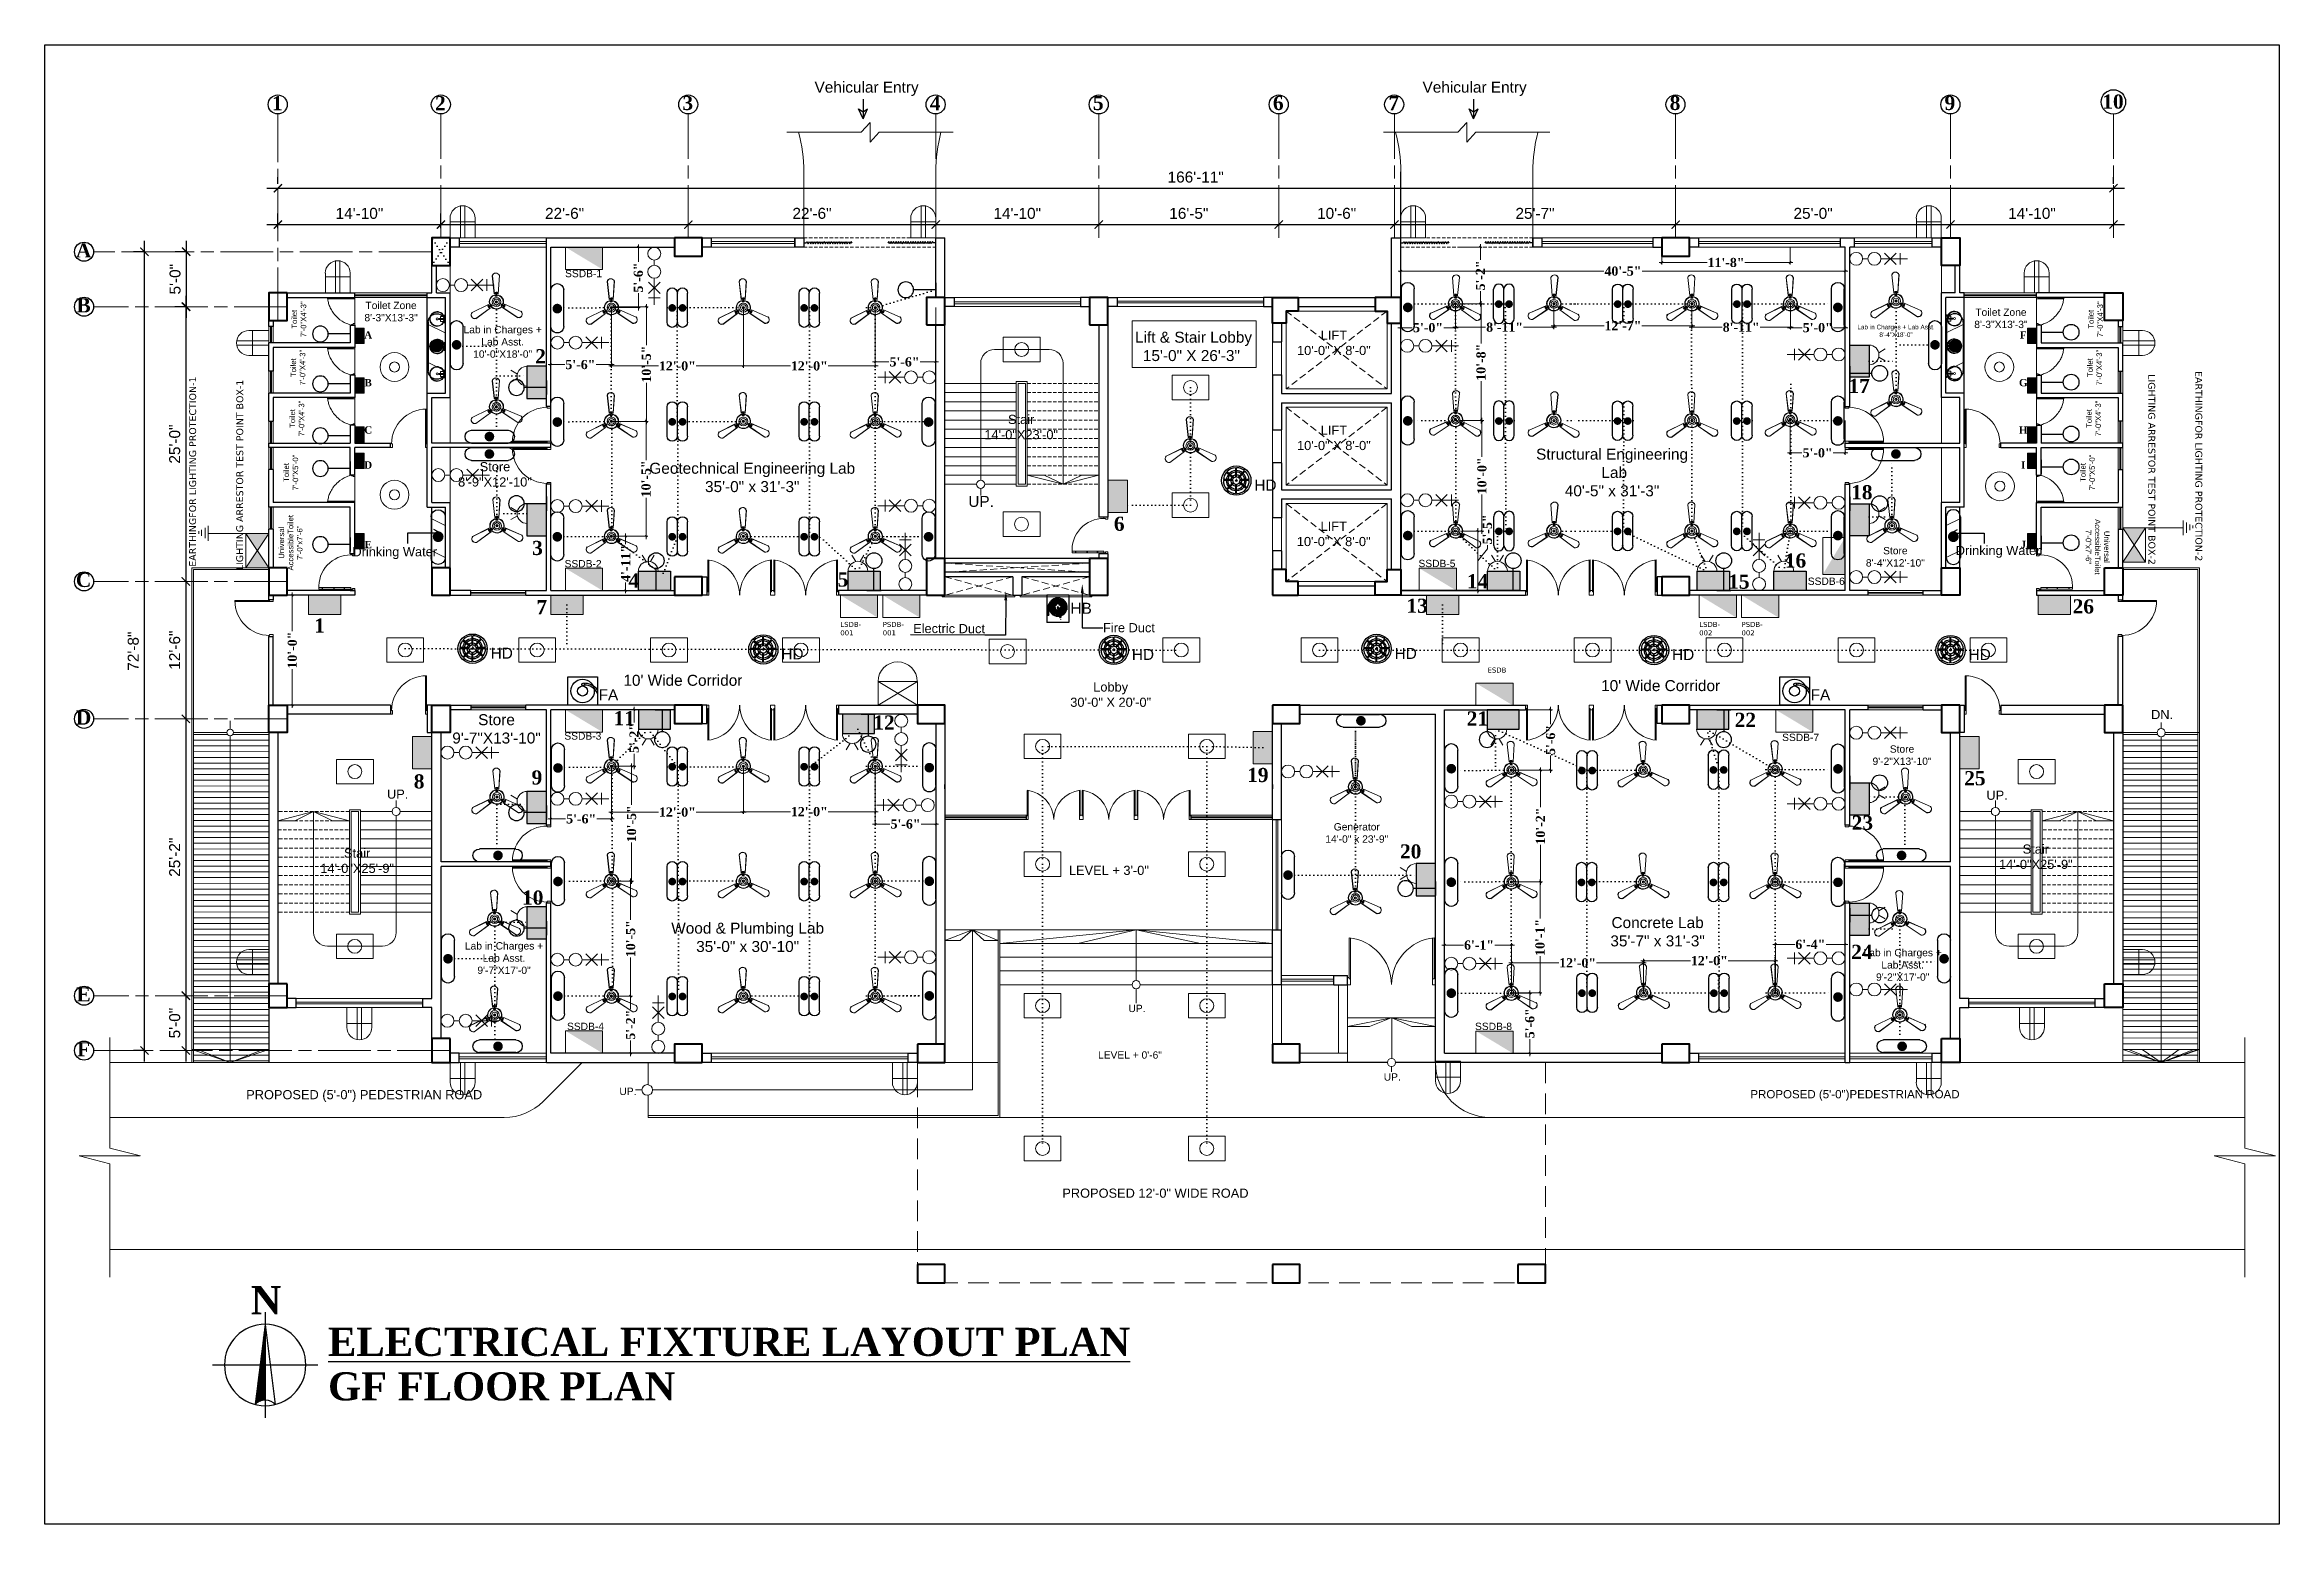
# Model space of a CAD drawing. Header units: inches. Extents: x -12 to 20935469, y -1604 to 24729220.
# Drawn here: x 20823799 to 20826238, y 24662370 to 24663985 of the extents above; entities that cross this region are included whole.
import ezdxf
from ezdxf import colors
from ezdxf.entities.mleader import LeaderData, LeaderLine
from ezdxf.math import Vec2, Vec3

# ---------------------------------------------------------------- set-up
doc = ezdxf.new("R2010")
doc.units = ezdxf.units.IN
doc.header["$LTSCALE"] = 0.03
doc.header["$MEASUREMENT"] = 0
doc.header["$PDMODE"] = 32
doc.header["$PDSIZE"] = 15
for name, pattern in [('ACAD_ISO02W100', [15, 12, -3]), ('ACAD_ISO08W100', [36, 24, -3, 6, -3]), ('DASHED2', [0.375, 0.25, -0.125]), ('DOT', [0.25, 0, -0.25])]:
    doc.linetypes.add(name, pattern=pattern)
for name, color, linetype, lineweight in [('0-elect.fixture-3 fan', 200, 'Continuous', 20), ('2', 7, 'Continuous', 9), ('AV_Text', 7, 'Continuous', 9), ('CL BOX', 90, 'ACAD_ISO02W100', 0), ('column', 1, 'Continuous', 40), ('Dim Line', 252, 'Continuous', 13), ('Dimiention', 75, 'Continuous', 18), ('Door', 7, 'Continuous', 18), ('Dot', 253, 'Continuous', 0), ('DOUBLE LIGHT', 210, 'Continuous', 0), ('E-CF', 4, 'Continuous', 30), ('Gas', 21, 'Continuous', 5), ('Glass Line', 252, 'Continuous', 9), ('Grid Line', 252, 'Continuous', 18), ('Hatch', 253, 'Continuous', 15), ('line', 7, 'Continuous', 9), ('Main Wall', 7, 'Continuous', 30), ('RAIL', 23, 'Continuous', 13), ('STAIR', 46, 'Continuous', 15), ('TOILET FIXTURE', 142, 'Continuous', 5), ('TU TEXT', 251, 'Continuous', 13), ('WALL', 7, 'Continuous', 30), ('wind.', 150, 'Continuous', 20), ('Window', 162, 'Continuous', 18)]:
    doc.layers.add(name, color=color, linetype=linetype, lineweight=lineweight)
for name, color, linetype in [('DIM TEXT 2025', 7, 'Continuous'), ('fire alarm', 10, 'Continuous'), ('FUR', 251, 'Continuous'), ('H', 154, 'Continuous'), ('heat detactor', 8, 'Continuous'), ('QP TEX', 7, 'Continuous'), ('SB TEXT', 215, 'DOT'), ('SSDB TXT', 7, 'Continuous'), ('TEXT', 7, 'Continuous'), ('w', 188, 'DOT')]:
    doc.layers.add(name, color=color, linetype=linetype)
doc.styles.add('2', font='swisscl.ttf')
doc.styles.add('RomanS', font='arial.ttf', dxfattribs={"height": 12})
doc.styles.get("Standard").update_dxf_attribs({"font": 'timesbd.ttf'})
doc.dimstyles.new('Aec_Arch_I', dxfattribs={"dimscale": 96, "dimtxt": 12, "dimasz": 0.09375, "dimexe": 0.125, "dimexo": 0.125, "dimgap": 0.0625, "dimtad": 1, "dimdec": 0, "dimzin": 3, "dimdsep": 46, "dimlunit": 4, "dimtxsty": 'RomanS', "dimblk1": 'ARCHTICK', "dimblk2": 'ARCHTICK', "dimsah": 1, "dimcen": 0.09375, "dimdle": 0.125, "dimadec": 0, "dimazin": 0, "dimtfac": 0.75, "dimtdec": 0, "dimtmove": 2, "dimatfit": 3, "dimldrblk": 'ARCHTICK', "dimfxl": 1, "dimfrac": 1, "dimtolj": 1, "dimtzin": 0, "dimarcsym": 0})
doc.dimstyles.new('Standard 8', dxfattribs={"dimtxt": 7, "dimasz": 2, "dimexe": 2, "dimexo": 2, "dimgap": 2, "dimtad": 0, "dimdec": 0, "dimzin": 3, "dimdsep": 46, "dimlunit": 4, "dimtxsty": 'Standard', "dimblk": 'OBLIQUE', "dimcen": 3, "dimdle": 3, "dimclrd": 256, "dimclre": 256, "dimclrt": 256, "dimadec": 0, "dimazin": 0, "dimtfac": 1, "dimtdec": 0, "dimtix": 1, "dimtofl": 0, "dimtmove": 0, "dimatfit": 0, "dimldrblk": 'OBLIQUE', "dimfxl": 1, "dimtolj": 1, "dimtzin": 0, "dimlwd": -1, "dimlwe": -1, "dimarcsym": 0})
pattern_1 = [(180, (-6894.41, -60761.468), (-4e-16, -6.25), [])]

msp = doc.modelspace()

# ---------------------------------------------------------------- texts
msp.add_text('N', height=30.7).set_placement((20824024.2, 24662599.5, 0))
at = {"insert": (20824108.6, 24662584.8, 0), "char_height": 30.731, "width": 958.24, "attachment_point": 1, "line_spacing_factor": 0.947396}
msp.add_mtext('{\\LELECTRICAL FIXTURE LAYOUT PLAN \\P}GF FLOOR PLAN', dxfattribs=at)
at = {"layer": 'AV_Text', "ltscale": 20, "attachment_point": 3}
for s, insert, char_height, width in [('\\pxqc;{\\fArial CE|b0|i0|c0|p34;\\H1.11111x;PROPOSED (5\'-0") PEDESTRIAN ROAD\\H0.9x; }', (20824280.2, 24662844.2), 9, 264.244), ('\\pxqc;{\\fArial CE|b0|i0|c0|p34;PROPOSED (5\'-0")PEDESTRIAN ROAD }', (20825894.4, 24662844.2), 9, 238.55), ('\\pxqc;{\\fArial CE|b0|i0|c0|p34;PROPOSED 12\'-0" WIDE ROAD }', (20825130.9, 24662736.7), 10, 238.55)]:
    msp.add_mtext(s, dxfattribs=dict(at, insert=insert, char_height=char_height, width=width))
at = {"layer": 'line', "lineweight": 40, "ltscale": 50, "char_height": 7.509, "width": 1421.493}
for s, insert, attachment_point, rotation in [('{\\fVerdana|b0|i0|c0|p34;LIGHTING ARRESTOR TEST POINT BOX-2}', (20826102.9, 24663417.4), 3, 270.0463), ('{\\fVerdana|b0|i0|c0|p34;EARTHINGFOR LIGHTING PROTECTION-2}', (20826154.2, 24663421.3), 3, 270.0463), ('{\\fVerdana|b0|i0|c0|p34;EARTHINGFOR LIGHTING PROTECTION-1}', (20823957, 24663415.3), 1, 89.9537), ('{\\fVerdana|b0|i0|c0|p34;LIGHTING ARRESTOR TEST POINT BOX-1}', (20824008.4, 24663411.4), 1, 89.9537)]:
    msp.add_mtext(s, dxfattribs=dict(at, insert=insert, attachment_point=attachment_point, rotation=rotation))
at = {"layer": 'SB TEXT', "width": 227.458, "attachment_point": 8, "rotation": 0}
for s, insert, char_height in [('\\A1;A', (20824152.4, 24663664.3), 8), ('\\A1;2', (20824340.5, 24663637.3), 15.44), ('\\A1;F', (20825958.8, 24663664.3), 8), ('\\A1;B', (20824152.4, 24663612.1), 8), ('\\A1;17', (20825779.7, 24663604.9), 15.44), ('\\A1;G', (20825958.8, 24663612.1), 8), ('\\A1;C', (20824152.4, 24663560.5), 8), ('\\A1;H', (20825958.8, 24663560.5), 8), ('\\A1;D', (20824152.4, 24663522.3), 8), ('\\A1;I', (20825958.8, 24663522.3), 8), ('\\A1;18', (20825782.6, 24663488.7), 15.44), ('\\A1;6', (20824972.1, 24663454.3), 15.44), ('\\A1;E', (20824152.4, 24663435.5), 8), ('\\A1;3', (20824337.2, 24663427.9), 15.44), ('\\A1;16', (20825710.2, 24663414.2), 15.44), ('\\A1;J', (20825958.8, 24663435.5), 8), ('\\A1;4', (20824442.3, 24663392.6), 15.44), ('\\A1;5', (20824670.6, 24663393.4), 15.44), ('\\A1; 14', (20825360.2, 24663391.7), 15.44), ('\\A1;15', (20825648.4, 24663391.1), 15.44), ('\\A1;13', (20825297.2, 24663364.8), 15.44), ('\\A1;26', (20826024.3, 24663364.1), 15.44), ('\\A1;1', (20824099.3, 24663343.4), 15.44), ('\\A1;7', (20824341.8, 24663363.4), 15.44), ('\\A1;11', (20824431.8, 24663242.3), 15.44), ('\\A1;12', (20824715.4, 24663237.6), 15.44), ('\\A1;21 ', (20825363, 24663242), 15.44), ('\\A1;22', (20825655.5, 24663240.5), 15.44), ('\\A1;8', (20824208, 24663173.1), 15.44), ('\\A1;9', (20824336.6, 24663177.4), 15.44), ('\\A1;19', (20825123.4, 24663180.1), 15.44), ('\\A1;25', (20825906, 24663176.6), 15.44), ('\\A1;23', (20825783.2, 24663128), 15.44), ('\\A1;20', (20825290.2, 24663096.7), 15.44), ('\\A1;10', (20824332, 24663046.3), 15.44), ('\\A1;24', (20825782.6, 24662987.3), 15.44)]:
    msp.add_mtext(s, dxfattribs=dict(at, insert=insert, char_height=char_height))
at = {"layer": 'SSDB TXT', "lineweight": 5, "ltscale": 20, "char_height": 8, "attachment_point": 2, "style": '2'}
for s, insert in [('{\\fArial|b0|i0|c0|p34;\\C0;SSDB-1}', (20824387.5, 24663739.3)), ('{\\fArial|b0|i0|c0|p34;\\C0;SSDB-2}', (20824387, 24663422.6)), ('{\\fArial|b0|i0|c0|p34;\\C0;SSDB-5}', (20825318.9, 24663422.9)), ('{\\fArial|b0|i0|c0|p34;\\C0;SSDB-6}', (20825743.8, 24663403.5)), ('{\\fArial|b0|i0|c0|p34;\\C0;SSDB-3}', (20824386.7, 24663234.6)), ('{\\fArial|b0|i0|c0|p34;\\C0;SSDB-7}', (20825715.8, 24663233.1)), ('{\\fArial|b0|i0|c0|p34;\\C0;SSDB-4}', (20824389.6, 24662917.7)), ('{\\fArial|b0|i0|c0|p34;\\C0;SSDB-8}', (20825380.6, 24662917.7))]:
    msp.add_mtext_dynamic_manual_height_columns(s, width=104.76, gutter_width=0.5, heights=[0], dxfattribs=dict(at, insert=insert))
at = {"layer": 'TEXT', "color": 30, "lineweight": 5, "ltscale": 20, "style": '2'}
for s, width, gutter_width, heights, insert, char_height, attachment_point in [('\\pxsm1;{\\fArial|b0|i0|c0|p34;\\C0;Vehicular Entry }', 235.592, 0.75, [0], (20824696.4, 24663944.7), 12, 2), ('\\pxsm1;{\\fArial|b0|i0|c0|p34;\\C0;Vehicular Entry }', 235.592, 0.75, [0], (20825360, 24663944.7), 12, 2), ('{\\fArial|b0|i0|c0|p34;\\C0;Toilet Zone\\P8\'-3"X13\'-3"}', 104.76, 0.5, [0], (20824177.4, 24663704.5), 8, 2), ('{\\fArial|b0|i0|c0|p34;\\C0;Toilet Zone\\P8\'-3"X13\'-3"}', 104.76, 0.5, [0], (20825934.4, 24663697.1), 8, 2), ('{\\fArial|b0|i0|c0|p34;\\C0;Lab in Charges + Lab Asst. \\P10\'-0"X18\'-0"}', 104.76, 0.5, [0], (20824299.2, 24663678.1), 8, 2), ('\\pxsm1;{\\fArial|b0|i0|c0|p34;\\C0;LIFT\\P10\'-0" X 8\'-0" }', 235.592, 0.75, [0], (20825206.4, 24663673), 10, 2), ('{\\fArial|b0|i0|c0|p34;\\C0;Lab in Charges + Lab Asst. \\P8\'-4"X18\'-0"}', 97.777, 0.5, [0], (20825819.9, 24663679.4), 5, 2), ('\\pxsm1,qc;{\\fArial|b0|i0|c0|p34;\\C0; Lift & Stair Lobby\\P15\'-0" X 26\'-3" }', 146.388, 0.75, [0], (20825050.9, 24663671.8), 12, 2), ('{\\fArial|b0|i0|c0|p34;\\C0;Stair\\P14\'-0"X23\'-0"}', 104.76, 0.5, [0], (20824865.1, 24663581.1), 10, 2), ('\\pxsm1;{\\fArial|b0|i0|c0|p34;\\C0;LIFT\\P10\'-0" X 8\'-0" }', 235.592, 0.75, [0], (20825206.4, 24663569.3), 10, 2), ('{\\fArial|b0|i0|c0|p34;\\C0;Store\\P8\'-9"X12\'-10"}', 104.76, 0.5, [0], (20824290.8, 24663529.5), 10, 2), ('\\pxsm1;{\\fArial|b0|i0|c0|p34;\\C0;Geotechnical Engineering Lab\\P35\'-0" x 31\'-3" }', 285.275, 0.75, [0], (20824571.6, 24663528.8), 12, 2), ('\\pxsm1;{\\fArial|b0|i0|c0|p34;\\C0;Structural Engineering\\P Lab\\P40\'-5" x 31\'-3" }', 235.592, 0.75, [0], (20825510, 24663544.2), 12, 2), ('{\\fArial|b0|i0|c0|p34;\\C0;UP.}', 104.76, 0.5, [0], (20824821.4, 24663492.6), 12, 2), ('\\pxsm1;{\\fArial|b0|i0|c0|p34;\\C0;LIFT\\P10\'-0" X 8\'-0" }', 235.592, 0.75, [0], (20825206.2, 24663464.5), 10, 2), ('\\pxsm1;{\\fArial|b0|i0|c0|p34;\\C0;Drinking Water }', 88.563, 0.282, [0], (20824181.4, 24663436.7), 10, 2), ('{\\fArial|b0|i0|c0|p34;\\C0;Store\\P8\'-4"X12\'-10"}', 104.76, 0.5, [0], (20825819.2, 24663436.9), 8, 2), ('\\pxsm1;{\\fArial|b0|i0|c0|p34;\\C0;Drinking Water }', 88.563, 0.282, [0], (20825931.3, 24663438.1), 10, 2), ("\\pxsm1,qc;{\\fArial|b0|i0|c0|p34;\\C0;10' Wide Corridor}", 227.89, 0.75, [0], (20824495.9, 24663297.4), 12, 2), ('\\pxsm1,qc;{\\fArial|b0|i0|c0|p34;\\C0;Lobby\\P30\'-0" X 20\'-0" }', 146.388, 0.75, [0], (20824962.8, 24663289.1), 10, 2), ("\\pxsm1,qc;{\\fArial|b0|i0|c0|p34;\\C0;10' Wide Corridor}", 227.89, 0.75, [0], (20825563, 24663291.6), 12, 2), ('{\\fArial|b0|i0|c0|p34;\\C0;DN.}', 104.76, 0.5, [0], (20826110.3, 24663259), 10, 2), ('{\\fArial|b0|i0|c0|p34;\\C0;Store\\P9\'-7"X13\'-10"}', 104.76, 0.5, [0], (20824292.5, 24663254.4), 12, 2), ('{\\fArial|b0|i0|c0|p34;\\C0;Store\\P9\'-2"X13\'-10"}', 104.76, 0.5, [0], (20825826.5, 24663220.4), 8, 2), ('{\\fArial|b0|i0|c0|p34;\\C0;UP.}', 104.76, 0.5, [0], (20824184.6, 24663172.2), 10, 2), ('{\\fArial|b0|i0|c0|p34;\\C0;UP.}', 104.76, 0.5, [0], (20825930.2, 24663171), 10, 2), ('\\pxsm1;{\\fArial|b0|i0|c0|p34;\\C0;Generator \\P14\'-0" x 23\'-9" }', 137.677, 0.75, [0], (20825231.4, 24663135.5), 8, 2), ('{\\fArial|b0|i0|c0|p34;\\C0;Stair\\P14\'-0"X25\'-9"}', 104.76, 0.5, [0], (20825972.5, 24663112.2), 10, 2), ('{\\fArial|b0|i0|c0|p34;\\C0;Stair\\P14\'-0"X25\'-9"}', 104.76, 0.5, [0], (20824140.4, 24663107.8), 10, 2), ('\\pxsm1;{\\fArial|b0|i0|c0|p34;\\C0;Wood & Plumbing Lab\\P35\'-0" x 30\'-10" }', 206.536, 0.75, [57.1], (20824566.6, 24663026.9), 12, 2), ('\\pxsm1,qc;{\\fArial|b0|i0|c0|p34;\\C0;Concrete Lab\\P35\'-7" x 31\'-3" }', 235.592, 0.75, [0], (20825559.7, 24663033), 12, 2), ('{\\fArial|b0|i0|c0|p34;\\C0;Lab in Charges + Lab Asst. \\P9\'-7"X17\'-0"}', 104.76, 0.5, [0], (20824300.7, 24663005.6), 8, 2), ('{\\fArial|b0|i0|c0|p34;\\C0;Lab in Charges + Lab Asst. \\P9\'-2"X17\'-0"}', 104.76, 0.5, [0], (20825827.2, 24662998.2), 8, 2), ('{\\fArial|b0|i0|c0|p34;\\C0;UP.}', 104.76, 0.5, [0], (20824991.5, 24662937.3), 8, 2), ('{\\fArial|b0|i0|c0|p34;\\C0;UP.}', 104.76, 0.5, [0], (20824435.9, 24662846.8), 8, 2), ('{\\fArial|b0|i0|c0|p34;\\C0;UP.}', 104.76, 0.5, [0], (20825270.1, 24662854.4), 8, 8)]:
    msp.add_mtext_dynamic_manual_height_columns(s, width=width, gutter_width=gutter_width, heights=heights, dxfattribs=dict(at, insert=insert, char_height=char_height, attachment_point=attachment_point))
at = {"layer": 'TEXT', "color": 30, "lineweight": 5, "ltscale": 20, "char_height": 6, "style": '2'}
for s, width, gutter_width, insert, attachment_point, rotation in [('{\\fArial|b0|i0|c0|p34;\\C0;Toilet \\P7\'-0"X4\'-3"}', 104.76, 0.5, (20824068.8, 24663685.4), 2, 90.1063), ('{\\fArial|b0|i0|c0|p34;\\C0;Toilet \\P7\'-0"X4\'-3"}', 104.76, 0.5, (20826029.7, 24663685.4), 2, 90.1063), ('{\\fArial|b0|i0|c0|p34;\\C0;Toilet \\P7\'-0"X4\'-3"}', 104.76, 0.5, (20824067.8, 24663632.6), 2, 90.1063), ('{\\fArial|b0|i0|c0|p34;\\C0;Toilet \\P7\'-0"X4\'-3"}', 104.76, 0.5, (20826028.7, 24663632.6), 2, 90.1063), ('{\\fArial|b0|i0|c0|p34;\\C0;Toilet \\P7\'-0"X4\'-3"}', 104.76, 0.5, (20824066.7, 24663577.1), 2, 90.1063), ('{\\fArial|b0|i0|c0|p34;\\C0;Toilet \\P7\'-0"X4\'-3"}', 104.76, 0.5, (20826027.6, 24663577.1), 2, 90.1063), ('{\\fArial|b0|i0|c0|p34;\\C0;Toilet \\P7\'-0"X5\'-0"}', 104.76, 0.5, (20824060, 24663518.2), 2, 90.1063), ('{\\fArial|b0|i0|c0|p34;\\C0;Toilet \\P7\'-0"X5\'-0"}', 104.76, 0.5, (20826020.9, 24663518.2), 2, 90.1063), ('{\\fArial|b0|i0|c0|p34;\\C0;Universal AccessibleToilet\\P7\'-0"x7\'-6"}', 89.095, 0.35, (20824054.7, 24663441.5), 2, 90.1063), ('{\\fArial|b0|i0|c0|p34;\\C0;Universal AccessibleToilet\\P7\'-0"x7\'-6"}', 89.095, 0.35, (20826026.9, 24663437), 8, 269.8937)]:
    msp.add_mtext_dynamic_manual_height_columns(s, width=width, gutter_width=gutter_width, heights=[0], dxfattribs=dict(at, insert=insert, attachment_point=attachment_point, rotation=rotation))
at = {"layer": 'TEXT', "color": 30, "lineweight": 5, "ltscale": 20, "attachment_point": 2, "style": '2'}
for s, insert, char_height, width in [('{\\fArial|b0|i0|c0|p34;\\C256; LEVEL + 3\'-0"}', (20824958.9, 24663089), 10, 235.592), ('{\\fArial|b0|i0|c0|p34;\\C256; LEVEL + 0\'-6"}', (20824982.3, 24662886.5), 8, 104.76)]:
    msp.add_mtext(s, dxfattribs=dict(at, insert=insert, char_height=char_height, width=width))
at = {"layer": 'TU TEXT', "color": 5, "ltscale": 50, "char_height": 5, "attachment_point": 1}
for s, insert in [('{\\fVerdana|b0|i0|c0|p34;\\H1.1x;\\C256;LSDB-\\P001}', (20824667.7, 24663355.1)), ('{\\fVerdana|b0|i0|c0|p34;\\H1.1x;\\C256;PSDB-\\P001}', (20824714, 24663355.1)), ('{\\fVerdana|b0|i0|c0|p34;\\H1.1x;\\C256;LSDB-\\P002}', (20825605.1, 24663355.1)), ('{\\fVerdana|b0|i0|c0|p34;\\H1.1x;\\C256;PSDB-\\P002}', (20825651.3, 24663355.1)), ('{\\fVerdana|b0|i0|c0|p34;\\H1.1x;\\C256;ESDB}', (20825374.1, 24663305.3))]:
    msp.add_mtext_dynamic_manual_height_columns(s, width=10.038, gutter_width=0.0112, heights=[0], dxfattribs=dict(at, insert=insert))

# ---------------------------------------------------------------- blocks, each defined once
blk = doc.blocks.new('A$C36295410')
at = {"layer": 'Door'}
for p, q in [((1, 4), (1, 32)), ((2, 0), (2, 32)), ((58, 0), (58, 32)), ((59, 4), (59, 32)), ((1, 5), (0, 5)), ((2, 4), (1, 4)), ((58, 4), (59, 4)), ((59, 5), (60, 5)), ((2, 0), (0, 0)), ((58, 0), (60, 0))]:
    blk.add_line(p, q, dxfattribs=at)
for centre, start, end in [((-2.5, -0.3), 0.5906, 83.7783), ((62.5, -0.3), 96.2217, 179.4094)]:
    blk.add_arc(centre, 32.5, start, end, dxfattribs=at)
blk = doc.blocks.new('$D40')
at = {"layer": 'Door'}
for p, q in [((1, 4), (1, 42)), ((2, 0), (2, 42)), ((1, 5), (0, 5)), ((2, 0), (0, 0)), ((2, 4), (1, 4)), ((39, 4), (38, 4)), ((38, 4), (38, 0)), ((40, 0), (38, 0)), ((40, 5), (39, 5)), ((39, 5), (39, 4))]:
    blk.add_line(p, q, dxfattribs=at)
blk.add_arc((1, 4), 38, 0, 90, dxfattribs=at)
blk = doc.blocks.new('Door_45')
at = {"layer": 'Door'}
for p, q in [((1.5, 5), (1.5, 44)), ((1.5, 40), (2.2, 40)), ((2.2, 40), (2.2, 39.5)), ((2.2, 39.5), (2.7, 39.5)), ((2.7, 39.5), (2.7, 40)), ((2.7, 40), (3.5, 40)), ((3.5, 44), (3.5, 5)), ((0, 0), (0, 5)), ((0, 5), (1.5, 5)), ((1.5, 25.8), (2.2, 25.8)), ((1.5, 12.6), (2.2, 12.6)), ((3.5, 5), (1.5, 5)), ((1.5, 5), (1.5, 3)), ((1.5, 3), (2.5, 3)), ((2.2, 25.8), (2.2, 25.3)), ((2.2, 25.3), (2.7, 25.3)), ((2.2, 12.6), (2.2, 13.1)), ((2.2, 13.1), (2.7, 13.1)), ((2.5, 3), (2.5, 0)), ((2.7, 25.8), (3.5, 25.8)), ((2.7, 25.3), (2.7, 25.8)), ((2.7, 13.1), (2.7, 12.6)), ((2.7, 12.6), (3.5, 12.6)), ((42.5, 3), (42.5, 0)), ((43.5, 3), (42.5, 3)), ((45, 5), (43.5, 5)), ((43.5, 5), (43.5, 3)), ((45, 0), (45, 5)), ((2.5, 0), (0, 0)), ((42.5, 0), (45, 0))]:
    blk.add_line(p, q, dxfattribs=at)
blk.add_arc((4.7, 5.3), 38.8, 359.6233, 94.6685, dxfattribs=at)
blk = doc.blocks.new('sssss-flat-876')
at = {"layer": 'Door', "linetype": 'Continuous', "ltscale": 3}
blk.add_line((3666.5, 84027.2), (3666.5, 84055.7), dxfattribs=at)
at = {"layer": 'Door', "linetype": 'Continuous', "ltscale": 3, "extrusion": (-7.21527e-09, -3.35624e-18, 1), "elevation": 0}
for points in [[(3666.5, 84057.2), (3666.5, 84055.7), (3668.4, 84055.7), (3668.4, 84056.5), (3670.2, 84056.5), (3670.2, 84057.2)], [(3668.4, 84055.7), (3696.2, 84055.7), (3696.2, 84056.5), (3668.4, 84056.5)]]:
    blk.add_lwpolyline(points, close=True, dxfattribs=at)
at = {"layer": 'Door', "linetype": 'Continuous', "ltscale": 3, "flags": 128}
blk.add_lwpolyline([(3670.2, 84027.2, 0.04096), (3675.5, 84028.9, 0.082496), (3684.9, 84034.8, 0.052187), (3689.7, 84040, 0.043988), (3692.9, 84045, 0.036571), (3694.8, 84049.6, 0.034751), (3695.9, 84054.2, 0.011435), (3696.2, 84055.7)], format="xyb", dxfattribs=at)
at = {"layer": 'Door', "linetype": 'Continuous', "ltscale": 3}
blk.add_lwpolyline([(3666.5, 84027.2), (3666.5, 84028.7), (3668.4, 84028.7), (3668.4, 84027.9), (3670.2, 84027.9), (3670.2, 84027.2)], close=True, dxfattribs=at)
blk = doc.blocks.new('7-flat-72')
at = {"layer": 'Glass Line', "color": 8, "ltscale": 20}
for p, q in [((-64478.7, 376960.5), (-64480.3, 376960.5)), ((-64480.3, 376959.5), (-64480.3, 376960.5)), ((-64480.3, 376959.5), (-64480.3, 376960.5)), ((-64478.7, 376959.5), (-64480.3, 376959.5)), ((-64480.3, 376959.1), (-64480.3, 376959.4)), ((-64478.7, 376959.4), (-64480.3, 376959.4)), ((-64478.7, 376959.1), (-64480.3, 376959.1)), ((-64480.2, 376959.4), (-64480.2, 376959.5)), ((-64480.1, 376959.5), (-64480.1, 376960.5)), ((-64479.9, 376959.5), (-64479.9, 376960.5)), ((-64479.5, 376959.5), (-64479.5, 376960.5)), ((-64479.1, 376959.5), (-64479.1, 376960.5)), ((-64478.9, 376959.5), (-64478.9, 376960.5)), ((-64478.9, 376959.4), (-64478.9, 376959.5)), ((-64478.8, 376959.5), (-64478.8, 376960.5)), ((-64478.7, 376959.5), (-64478.7, 376960.5)), ((-64478.7, 376959.1), (-64478.7, 376959.4)), ((-64475.1, 376959.4), (-64476.9, 376959.4)), ((-64476.9, 376959.1), (-64476.9, 376959.4)), ((-64475.1, 376959.1), (-64476.9, 376959.1)), ((-64476.6, 376959.4), (-64476.6, 376966.6)), ((-64475.5, 376966.6), (-64476.6, 376966.6)), ((-64475.5, 376959.4), (-64475.5, 376966.6)), ((-64475.1, 376959.1), (-64475.1, 376959.4)), ((-64473.3, 376960.5), (-64471.7, 376960.5)), ((-64473.3, 376959.5), (-64473.3, 376960.5)), ((-64473.3, 376959.5), (-64473.3, 376960.5)), ((-64473.3, 376959.5), (-64471.7, 376959.5)), ((-64473.3, 376959.1), (-64473.3, 376959.4)), ((-64473.3, 376959.4), (-64471.7, 376959.4)), ((-64473.3, 376959.1), (-64471.7, 376959.1)), ((-64473.1, 376959.5), (-64473.1, 376960.5)), ((-64473.1, 376959.4), (-64473.1, 376959.5)), ((-64472.9, 376959.5), (-64472.9, 376960.5)), ((-64472.5, 376959.5), (-64472.5, 376960.5)), ((-64472.1, 376959.5), (-64472.1, 376960.5)), ((-64471.9, 376959.5), (-64471.9, 376960.5)), ((-64471.9, 376959.4), (-64471.9, 376959.5)), ((-64471.8, 376959.5), (-64471.8, 376960.5)), ((-64471.7, 376959.5), (-64471.7, 376960.5)), ((-64471.7, 376959.1), (-64471.7, 376959.4))]:
    blk.add_line(p, q, dxfattribs=at)
blk.add_circle((-64476, 376968.4, 0), 1.08, dxfattribs=at)
for radius, start, end in [(8.1, 273.8334, 266.1883), (7.55, 274.115, 265.9068)]:
    blk.add_arc((-64476, 376968.4, 0), radius, start, end, dxfattribs=at)
blk = doc.blocks.new('SFSFSFS-flat-72')
at = {"layer": 'TOILET FIXTURE', "ltscale": 0.2}
blk.add_lwpolyline([(-3918.5, -3608.1), (-3918.5, -3602.7), (-3923.9, -3602.7), (-3923.9, -3608.1)], close=True, dxfattribs=at)
at = {"layer": 'TOILET FIXTURE', "ltscale": 20}
blk.add_blockref('7-flat-72', (60554.8, -380567.2), dxfattribs=at)
blk = doc.blocks.new('E-CF')
at = {"layer": '0-elect.fixture-3 fan', "color": 230, "linetype": 'ByBlock', "lineweight": 13, "ltscale": 5}
for p, q in [((-1.4, 6.5), (-2.4, 20.9)), ((-1.4, 6.5), (-2.3, 20.9)), ((3.2, 20.7), (1.6, 6.5)), ((3.3, 20.7), (1.7, 6.5)), ((-19.6, -7.5), (-6.5, -1.7)), ((-19.6, -7.5), (-6.4, -1.8)), ((-5, -4.4), (-16.9, -12.4)), ((-4.9, -4.5), (-16.9, -12.5)), ((16.3, -13.3), (4.7, -4.7)), ((16.3, -13.2), (4.8, -4.7)), ((6.3, -2.1), (19.2, -8.4)), ((6.4, -2), (19.3, -8.4))]:
    blk.add_line(p, q, dxfattribs=at)
at = {"layer": '0-elect.fixture-3 fan', "color": 232, "linetype": 'ByBlock', "lineweight": 13, "ltscale": 5}
for p, q in [((-0.4, 5.4), (-0.7, 4.8)), ((-0.3, 6.7), (-0.6, 7.3)), ((-0.4, 5), (-0.2, 4.7)), ((-0.3, 7.5), (-0.2, 7.2)), ((0, 6.9), (0.2, 7)), ((0, 5.2), (0.3, 5.3)), ((0.4, 4.9), (0.6, 4.7)), ((0.5, 7.4), (0.6, 7.2)), ((0.6, 6.7), (1, 7.2)), ((0.6, 5.4), (0.9, 4.8)), ((-6.1, -2.8), (-6.8, -2.8)), ((-6.7, -3.3), (-6.5, -3)), ((-6.3, -4), (-6.2, -3.7)), ((-5.9, -3.4), (-6.2, -3.3)), ((-5.6, -3.6), (-6, -4.2)), ((-5, -2.2), (-4.6, -1.6)), ((-4.5, -2.6), (-4.8, -2.4)), ((-4.5, -2.1), (-4.3, -1.8)), ((-4.5, -3), (-3.8, -3)), ((-4.1, -2.8), (-4, -2.5)), ((4, -2.8), (3.7, -2.8)), ((4.4, -3.2), (3.7, -3.1)), ((4.5, -2.2), (4.2, -2.2)), ((4.9, -2.4), (4.5, -1.8)), ((4.5, -2.6), (4.5, -2.9)), ((5.4, -3.9), (5.8, -4.4)), ((5.9, -3.1), (6.6, -3.1)), ((5.9, -3.4), (5.9, -3.7)), ((6.2, -4.1), (5.9, -4.1)), ((6.6, -3.5), (6.3, -3.5))]:
    blk.add_line(p, q, dxfattribs=at)
at = {"layer": '0-elect.fixture-3 fan', "color": 5, "lineweight": 13}
blk.add_line((0, 0), (0, 0), dxfattribs=at)
at = {"layer": '0-elect.fixture-3 fan', "color": 230, "linetype": 'ByBlock', "lineweight": 13, "ltscale": 5, "extrusion": (0, 0, -1)}
for centre, major_axis, start_param, end_param in [((0.5, 19.9), (-2.12, 2.12), 5.823867, 8.359631), ((0.5, 19.9), (-2.05, 2.05), 5.830329, 8.353169), ((0, 0), (-4.05, 4.05), 5.068563, 7.021343), ((0, 0), (-3.85, 3.85), 5.085186, 7.003917), ((0, 0), (4.72, 4.72), -1.003222, -0.833722), ((0, 0), (-4.05, 4.05), 0.879773, 2.832553), ((0, 0), (4.72, 4.72), -0.690743, -0.521244), ((0, 0), (-3.85, 3.85), 0.896396, 2.815126), ((-17.5, -9.5), (-2.12, 2.12), 3.729471, 6.265236), ((-17.5, -9.5), (-2.05, 2.05), 3.735934, 6.258773), ((0, 0), (-4.72, 4.72), 5.068843, 5.238343), ((0, 0), (4.72, 4.72), 3.185569, 3.355068), ((0, 0), (4.05, 4.05), 1.403372, 3.356151), ((0, 0), (-3.85, 3.85), 2.990791, 4.909522), ((0, 0), (4.72, 4.72), 1.403652, 1.573151), ((0, 0), (-4.72, 4.72), 2.66197, 2.831469), ((17, -10.3), (2.05, 2.05), 0.070743, 2.593582), ((17, -10.3), (-2.12, 2.12), 1.635076, 4.170841)]:
    blk.add_ellipse(centre, major_axis=major_axis, ratio=1, start_param=start_param, end_param=end_param, dxfattribs=at)
at = {"layer": '0-elect.fixture-3 fan', "linetype": 'ByBlock', "lineweight": 13, "ltscale": 5, "extrusion": (0, 0, -1)}
blk.add_ellipse((0, 0), major_axis=(-2.47, 2.47), ratio=1, start_param=5.497787, end_param=11.780972, dxfattribs=at)
at = {"layer": '0-elect.fixture-3 fan', "color": 200, "linetype": 'ByBlock', "lineweight": 13, "ltscale": 5, "extrusion": (0, 0, -1)}
blk.add_ellipse((0, 0), major_axis=(-1.61, 1.61), ratio=1, start_param=5.497787, end_param=11.780972, dxfattribs=at)
at = {"layer": '0-elect.fixture-3 fan', "color": 190, "linetype": 'ByBlock', "lineweight": 13, "ltscale": 5, "extrusion": (0, 0, -1)}
for major_axis, start_param, end_param in [((0.666, 0.666), 3.926991, 10.210176), ((-0.461, 0.461), 5.497787, 11.780972)]:
    blk.add_ellipse((0, 0), major_axis=major_axis, ratio=1, start_param=start_param, end_param=end_param, dxfattribs=at)
at = {"layer": '0-elect.fixture-3 fan', "color": 232, "linetype": 'ByBlock', "lineweight": 13, "ltscale": 5, "extrusion": (0, 0, -1)}
for centre, major_axis, start_param, end_param in [((-0.4, 7.4), (-0.169, 0.169), 5.038692, 7.013305), ((-0.4, 4.7), (0.169, 0.169), 2.26283, 4.381754), ((0, 0), (5.4, 5.4), -0.840677, -0.683789), ((-0.2, 7.3), (0.101, 0.101), 3.926991, 10.210176), ((-2.2, 6.1), (-1.37, 1.37), 2.052913, 2.705807), ((-0.3, 4.8), (0.101, 0.101), 3.926991, 10.210176), ((0, 0), (3.17, 3.17), -0.878763, -0.645703), ((0.1, 6.9), (0.101, 0.101), 3.926991, 10.210176), ((0.2, 5.3), (0.101, 0.101), 3.926991, 10.210176), ((0.5, 4.8), (0.101, 0.101), 3.926991, 10.210176), ((0.6, 7.3), (0.101, 0.101), 3.926991, 10.210176), ((2.6, 6), (1.46, 1.46), 3.643048, 4.257264), ((0.7, 4.7), (0.169, 0.169), 0.376965, 2.49589), ((0.7, 7.4), (-0.169, 0.169), 0.887007, 2.86162), ((-6.8, -3), (0.169, 0.169), 3.505001, 5.479614), ((0, 0), (-5.4, 5.4), 4.91891, 5.075797), ((-6.6, -3.2), (0.101, 0.101), 3.926991, 10.210176), ((-6.2, -3.8), (0.101, 0.101), 3.926991, 10.210176), ((-6.2, -4), (0.169, 0.169), 1.373501, 3.348114), ((-6.1, -3.4), (0.101, 0.101), 3.926991, 10.210176), ((-6.5, -0.8), (1.46, 1.46), 1.548653, 2.162869), ((-4.2, -4.9), (-1.37, 1.37), 6.241703, 6.894597), ((-4.6, -2.5), (-0.101, 0.101), 5.497787, 11.780972), ((-4.4, -1.8), (-0.169, 0.169), 6.136552, 8.255476), ((-4.4, -2), (-0.101, 0.101), 5.497787, 11.780972), ((0, 0), (-3.17, 3.17), 4.880824, 5.113884), ((-4.1, -2.7), (0.101, 0.101), 3.926991, 10.210176), ((-3.9, -2.7), (0.169, 0.169), 0.168435, 2.287359), ((0, 0), (-3.17, 3.17), 2.786429, 3.019489), ((3.7, -2.9), (0.169, 0.169), 2.471361, 4.590285), ((3.9, -2.8), (0.101, 0.101), 3.926991, 10.210176), ((4.3, -2), (-0.169, 0.169), 5.928021, 8.046946), ((4.3, -2.2), (0.101, 0.101), 3.926991, 10.210176), ((4.5, -2.8), (0.101, 0.101), 3.926991, 10.210176), ((3.9, -5.2), (-1.46, 1.46), 1.025054, 1.63927), ((6.4, -1.2), (1.37, 1.37), 2.576511, 3.229406), ((5.9, -3.6), (-0.101, 0.101), 5.497787, 11.780972), ((6, -4.3), (-0.169, 0.169), 2.981402, 4.956015), ((6, -4.1), (0.101, 0.101), 3.926991, 10.210176), ((0, 0), (-5.4, 5.4), 2.824515, 2.981402), ((6.5, -3.5), (-0.101, 0.101), 5.497787, 11.780972), ((6.6, -3.3), (-0.169, 0.169), 0.849902, 2.824515)]:
    blk.add_ellipse(centre, major_axis=major_axis, ratio=1, start_param=start_param, end_param=end_param, dxfattribs=at)
blk = doc.blocks.new('_Oblique')
at = {"color": 0, "linetype": 'ByBlock', "lineweight": -2}
blk.add_line((-0.5, -0.5), (0.5, 0.5), dxfattribs=at)
blk = doc.blocks.new('*D260')
at = {"layer": 'Defpoints', "color": 0, "transparency": 16777216}
for p in [(20824417.9, 24663698.1), (20824561.9, 24663698.1), (20824561.9, 24663634.4)]:
    blk.add_point(p, dxfattribs=at)
at = {"layer": 'DIM TEXT 2025', "lineweight": 0, "transparency": 16777216}
for p, q in [((20824417.9, 24663698.1), (20824417.9, 24663632.4)), ((20824561.9, 24663698.1), (20824561.9, 24663632.4)), ((20824414.9, 24663634.4), (20824469.3, 24663634.4)), ((20824564.9, 24663634.4), (20824510.4, 24663634.4))]:
    blk.add_line(p, q, dxfattribs=at)
at = {"layer": 'DIM TEXT 2025', "lineweight": 0, "transparency": 16777216, "xscale": 2, "yscale": 2, "zscale": 2, "rotation": 180}
blk.add_blockref('_Oblique', (20824417.9, 24663634.4), dxfattribs=at)
at = {"layer": 'DIM TEXT 2025', "lineweight": 0, "transparency": 16777216, "xscale": 2, "yscale": 2, "zscale": 2}
blk.add_blockref('_Oblique', (20824561.9, 24663634.4), dxfattribs=at)
at = {"layer": 'DIM TEXT 2025', "lineweight": 0, "transparency": 16777216, "insert": (20824489.9, 24663634.4), "char_height": 10, "attachment_point": 5}
blk.add_mtext('\\A1;12\'-0"', dxfattribs=at)
blk = doc.blocks.new('*D77')
at = {"layer": 'Defpoints', "color": 0, "transparency": 16777216}
for p in [(20824417.9, 24663699), (20824417.9, 24663573.9), (20824456.1, 24663573.9)]:
    blk.add_point(p, dxfattribs=at)
at = {"layer": 'DIM TEXT 2025', "lineweight": 0, "transparency": 16777216}
for p, q in [((20824417.9, 24663699), (20824458.1, 24663699)), ((20824456.1, 24663702), (20824456.1, 24663657)), ((20824456.1, 24663570.9), (20824456.1, 24663615.9)), ((20824417.9, 24663573.9), (20824458.1, 24663573.9))]:
    blk.add_line(p, q, dxfattribs=at)
at = {"layer": 'DIM TEXT 2025', "lineweight": 0, "transparency": 16777216, "xscale": 2, "yscale": 2, "zscale": 2}
for p, rotation in [((20824456.1, 24663699), 90), ((20824456.1, 24663573.9), 270)]:
    blk.add_blockref('_Oblique', p, dxfattribs=dict(at, rotation=rotation))
at = {"layer": 'DIM TEXT 2025', "lineweight": 0, "transparency": 16777216, "insert": (20824456.1, 24663636.4), "char_height": 10, "attachment_point": 5, "rotation": 90}
blk.add_mtext('\\A1;10\'-5"', dxfattribs=at)
blk = doc.blocks.new('*D78')
at = {"layer": 'Defpoints', "color": 0, "transparency": 16777216}
for p in [(20824417.9, 24663573.9), (20824417.4, 24663448.5), (20824455.7, 24663448.5)]:
    blk.add_point(p, dxfattribs=at)
at = {"layer": 'DIM TEXT 2025', "lineweight": 0, "transparency": 16777216}
for p, q in [((20824455.7, 24663576.9), (20824455.7, 24663531.8)), ((20824417.9, 24663573.9), (20824457.7, 24663573.9)), ((20824455.7, 24663445.5), (20824455.7, 24663490.6)), ((20824417.4, 24663448.5), (20824457.7, 24663448.5))]:
    blk.add_line(p, q, dxfattribs=at)
at = {"layer": 'DIM TEXT 2025', "lineweight": 0, "transparency": 16777216, "xscale": 2, "yscale": 2, "zscale": 2}
for p, rotation in [((20824455.7, 24663573.9), 90), ((20824455.7, 24663448.5), 270)]:
    blk.add_blockref('_Oblique', p, dxfattribs=dict(at, rotation=rotation))
at = {"layer": 'DIM TEXT 2025', "lineweight": 0, "transparency": 16777216, "insert": (20824455.7, 24663511.2), "char_height": 10, "attachment_point": 5, "rotation": 90}
blk.add_mtext('\\A1;10\'-5"', dxfattribs=at)
blk = doc.blocks.new('*D261')
at = {"layer": 'Defpoints', "color": 0, "transparency": 16777216}
for p in [(20824561.9, 24663698.1), (20824705.9, 24663698.1), (20824705.9, 24663634.4)]:
    blk.add_point(p, dxfattribs=at)
at = {"layer": 'DIM TEXT 2025', "lineweight": 0, "transparency": 16777216}
for p, q in [((20824561.9, 24663698.1), (20824561.9, 24663632.4)), ((20824705.9, 24663698.1), (20824705.9, 24663632.4)), ((20824558.9, 24663634.4), (20824613.3, 24663634.4)), ((20824708.9, 24663634.4), (20824654.4, 24663634.4))]:
    blk.add_line(p, q, dxfattribs=at)
at = {"layer": 'DIM TEXT 2025', "lineweight": 0, "transparency": 16777216, "xscale": 2, "yscale": 2, "zscale": 2, "rotation": 180}
blk.add_blockref('_Oblique', (20824561.9, 24663634.4), dxfattribs=at)
at = {"layer": 'DIM TEXT 2025', "lineweight": 0, "transparency": 16777216, "xscale": 2, "yscale": 2, "zscale": 2}
blk.add_blockref('_Oblique', (20824705.9, 24663634.4), dxfattribs=at)
at = {"layer": 'DIM TEXT 2025', "lineweight": 0, "transparency": 16777216, "insert": (20824633.9, 24663634.4), "char_height": 10, "attachment_point": 5}
blk.add_mtext('\\A1;12\'-0"', dxfattribs=at)
blk = doc.blocks.new('*D79')
at = {"layer": 'Defpoints', "color": 0, "transparency": 16777216}
for p in [(20824705.9, 24663698.1), (20824771.8, 24663698.1), (20824771.8, 24663638.8)]:
    blk.add_point(p, dxfattribs=at)
at = {"layer": 'DIM TEXT 2025', "lineweight": 0, "transparency": 16777216}
for p, q in [((20824705.9, 24663698.1), (20824705.9, 24663636.8)), ((20824771.8, 24663698.1), (20824771.8, 24663636.8)), ((20824702.9, 24663638.8), (20824720.7, 24663638.8)), ((20824774.8, 24663638.8), (20824754.9, 24663638.8))]:
    blk.add_line(p, q, dxfattribs=at)
at = {"layer": 'DIM TEXT 2025', "lineweight": 0, "transparency": 16777216, "xscale": 2, "yscale": 2, "zscale": 2, "rotation": 180}
blk.add_blockref('_Oblique', (20824705.9, 24663638.8), dxfattribs=at)
at = {"layer": 'DIM TEXT 2025', "lineweight": 0, "transparency": 16777216, "xscale": 2, "yscale": 2, "zscale": 2}
blk.add_blockref('_Oblique', (20824771.8, 24663638.8), dxfattribs=at)
at = {"layer": 'DIM TEXT 2025', "lineweight": 0, "transparency": 16777216, "insert": (20824737.8, 24663638.8), "char_height": 10, "attachment_point": 5}
blk.add_mtext('\\A1;5\'-6"', dxfattribs=at)
blk = doc.blocks.new('FDDF')
at = {"layer": 'line', "color": 6, "linetype": 'Continuous', "lineweight": 25, "ltscale": 50}
for p, q in [((7351583, 3307777), (7351583, 3307352)), ((7351732, 3307777), (7351732, 3307352))]:
    blk.add_line(p, q, dxfattribs=at)
at = {"layer": 'line', "color": 6, "linetype": 'Continuous', "lineweight": 40, "ltscale": 50, "const_width": 56.1}
blk.add_lwpolyline([(7351657, 3307597, 1), (7351657, 3307541, 1)], format="xyb", close=True, dxfattribs=at)
at = {"layer": 'line', "color": 6, "linetype": 'Continuous', "lineweight": 25, "ltscale": 50}
for centre, start, end in [((7351657, 3307777), 0, 180), ((7351657, 3307352), 180, 0)]:
    blk.add_arc(centre, 74.8, start, end, dxfattribs=at)
blk = doc.blocks.new('GGGGTG')
at = {"layer": 'line', "color": 5, "lineweight": -3, "xscale": -0.05365266185709679, "yscale": 0.05365266185709679, "zscale": 0.05365266185709679, "rotation": 270}
for p in [(11622999.1, 1222003.2), (11622999.1, 1221995.2)]:
    blk.add_blockref('FDDF', p, dxfattribs=at)
blk = doc.blocks.new('*D262')
at = {"layer": 'Defpoints', "color": 0, "transparency": 16777216}
for p in [(20825400, 24663193.3), (20825400, 24663071.3), (20825431.9, 24663071.3)]:
    blk.add_point(p, dxfattribs=at)
at = {"layer": 'DIM TEXT 2025', "lineweight": 0, "transparency": 16777216}
for p, q in [((20825400, 24663193.3), (20825433.9, 24663193.3)), ((20825431.9, 24663196.3), (20825431.9, 24663152.8)), ((20825431.9, 24663068.3), (20825431.9, 24663111.7)), ((20825400, 24663071.3), (20825433.9, 24663071.3))]:
    blk.add_line(p, q, dxfattribs=at)
at = {"layer": 'DIM TEXT 2025', "lineweight": 0, "transparency": 16777216, "xscale": 2, "yscale": 2, "zscale": 2}
for p, rotation in [((20825431.9, 24663193.3), 90), ((20825431.9, 24663071.3), 270)]:
    blk.add_blockref('_Oblique', p, dxfattribs=dict(at, rotation=rotation))
at = {"layer": 'DIM TEXT 2025', "lineweight": 0, "transparency": 16777216, "insert": (20825431.9, 24663132.3), "char_height": 10, "attachment_point": 5, "rotation": 90}
blk.add_mtext('\\A1;10\'-2"', dxfattribs=at)
blk = doc.blocks.new('*D80')
at = {"layer": 'Defpoints', "color": 0, "transparency": 16777216}
for p in [(20825400, 24663071.3), (20825400.4, 24662950.3), (20825431.4, 24662950.3)]:
    blk.add_point(p, dxfattribs=at)
at = {"layer": 'DIM TEXT 2025', "lineweight": 0, "transparency": 16777216}
for p, q in [((20825400, 24663071.3), (20825433.4, 24663071.3)), ((20825431.4, 24663074.3), (20825431.4, 24663031.3)), ((20825431.4, 24662947.3), (20825431.4, 24662990.2)), ((20825400.4, 24662950.3), (20825433.4, 24662950.3))]:
    blk.add_line(p, q, dxfattribs=at)
at = {"layer": 'DIM TEXT 2025', "lineweight": 0, "transparency": 16777216, "xscale": 2, "yscale": 2, "zscale": 2}
for p, rotation in [((20825431.4, 24663071.3), 90), ((20825431.4, 24662950.3), 270)]:
    blk.add_blockref('_Oblique', p, dxfattribs=dict(at, rotation=rotation))
at = {"layer": 'DIM TEXT 2025', "lineweight": 0, "transparency": 16777216, "insert": (20825431.4, 24663010.8), "char_height": 10, "attachment_point": 5, "rotation": 90}
blk.add_mtext('\\A1;10\'-1"', dxfattribs=at)
blk = doc.blocks.new('*D263')
at = {"layer": 'Defpoints', "color": 0, "transparency": 16777216}
for p in [(20825400, 24662949.9), (20825400, 24662884.3), (20825420.3, 24662884.3)]:
    blk.add_point(p, dxfattribs=at)
at = {"layer": 'DIM TEXT 2025', "lineweight": 0, "transparency": 16777216}
for p, q in [((20825400, 24662949.9), (20825422.3, 24662949.9)), ((20825420.3, 24662952.9), (20825420.3, 24662934.2)), ((20825420.3, 24662881.3), (20825420.3, 24662899.9)), ((20825400, 24662884.3), (20825422.3, 24662884.3))]:
    blk.add_line(p, q, dxfattribs=at)
at = {"layer": 'DIM TEXT 2025', "lineweight": 0, "transparency": 16777216, "xscale": 2, "yscale": 2, "zscale": 2}
for p, rotation in [((20825420.3, 24662949.9), 90), ((20825420.3, 24662884.3), 270)]:
    blk.add_blockref('_Oblique', p, dxfattribs=dict(at, rotation=rotation))
at = {"layer": 'DIM TEXT 2025', "lineweight": 0, "transparency": 16777216, "insert": (20825420.3, 24662917.1), "char_height": 10, "attachment_point": 5, "rotation": 90}
blk.add_mtext('\\A1;5\'-6"', dxfattribs=at)
blk = doc.blocks.new('*D81')
at = {"layer": 'Defpoints', "color": 0, "transparency": 16777216}
for p in [(20825410.8, 24663259.3), (20825442.9, 24663259.3), (20825410.8, 24663193.3)]:
    blk.add_point(p, dxfattribs=at)
at = {"layer": 'DIM TEXT 2025', "lineweight": 0, "transparency": 16777216}
for p, q in [((20825410.8, 24663259.3), (20825444.9, 24663259.3)), ((20825442.9, 24663262.3), (20825442.9, 24663243.4)), ((20825442.9, 24663190.3), (20825442.9, 24663209.2)), ((20825410.8, 24663193.3), (20825444.9, 24663193.3))]:
    blk.add_line(p, q, dxfattribs=at)
at = {"layer": 'DIM TEXT 2025', "lineweight": 0, "transparency": 16777216, "xscale": 2, "yscale": 2, "zscale": 2}
for p, rotation in [((20825442.9, 24663259.3), 90), ((20825442.9, 24663193.3), 270)]:
    blk.add_blockref('_Oblique', p, dxfattribs=dict(at, rotation=rotation))
at = {"layer": 'DIM TEXT 2025', "lineweight": 0, "transparency": 16777216, "insert": (20825442.9, 24663226.3), "char_height": 10, "attachment_point": 5, "rotation": 90}
blk.add_mtext('\\A1;5\'-6"', dxfattribs=at)
blk = doc.blocks.new('*D264')
at = {"layer": 'Defpoints', "color": 0, "transparency": 16777216}
for p in [(20825544.4, 24662983), (20825400.4, 24662950.3), (20825544.4, 24662950.3)]:
    blk.add_point(p, dxfattribs=at)
at = {"layer": 'DIM TEXT 2025', "lineweight": 0, "transparency": 16777216}
for p, q in [((20825397.4, 24662983), (20825451.8, 24662983)), ((20825400.4, 24662950.3), (20825400.4, 24662985)), ((20825547.4, 24662983), (20825493, 24662983)), ((20825544.4, 24662950.3), (20825544.4, 24662985))]:
    blk.add_line(p, q, dxfattribs=at)
at = {"layer": 'DIM TEXT 2025', "lineweight": 0, "transparency": 16777216, "xscale": 2, "yscale": 2, "zscale": 2, "rotation": 180}
blk.add_blockref('_Oblique', (20825400.4, 24662983), dxfattribs=at)
at = {"layer": 'DIM TEXT 2025', "lineweight": 0, "transparency": 16777216, "xscale": 2, "yscale": 2, "zscale": 2}
blk.add_blockref('_Oblique', (20825544.4, 24662983), dxfattribs=at)
at = {"layer": 'DIM TEXT 2025', "lineweight": 0, "transparency": 16777216, "insert": (20825472.4, 24662983), "char_height": 10, "attachment_point": 5}
blk.add_mtext('\\A1;12\'-0"', dxfattribs=at)
blk = doc.blocks.new('*D265')
at = {"layer": 'Defpoints', "color": 0, "transparency": 16777216}
for p in [(20825688, 24662985.3), (20825544.4, 24662950.3), (20825688, 24662950.3)]:
    blk.add_point(p, dxfattribs=at)
at = {"layer": 'DIM TEXT 2025', "lineweight": 0, "transparency": 16777216}
for p, q in [((20825541.4, 24662985.3), (20825595.6, 24662985.3)), ((20825544.4, 24662950.3), (20825544.4, 24662987.3)), ((20825691, 24662985.3), (20825636.8, 24662985.3)), ((20825688, 24662950.3), (20825688, 24662987.3))]:
    blk.add_line(p, q, dxfattribs=at)
at = {"layer": 'DIM TEXT 2025', "lineweight": 0, "transparency": 16777216, "xscale": 2, "yscale": 2, "zscale": 2, "rotation": 180}
blk.add_blockref('_Oblique', (20825544.4, 24662985.3), dxfattribs=at)
at = {"layer": 'DIM TEXT 2025', "lineweight": 0, "transparency": 16777216, "xscale": 2, "yscale": 2, "zscale": 2}
blk.add_blockref('_Oblique', (20825688, 24662985.3), dxfattribs=at)
at = {"layer": 'DIM TEXT 2025', "lineweight": 0, "transparency": 16777216, "insert": (20825616.2, 24662985.3), "char_height": 10, "attachment_point": 5}
blk.add_mtext('\\A1;12\'-0"', dxfattribs=at)
blk = doc.blocks.new('*D82')
at = {"layer": 'Defpoints', "color": 0, "transparency": 16777216}
for p in [(20825764.3, 24663003.2), (20825688.4, 24662950.3), (20825764.3, 24662950.3)]:
    blk.add_point(p, dxfattribs=at)
at = {"layer": 'DIM TEXT 2025', "lineweight": 0, "transparency": 16777216}
for p, q in [((20825685.4, 24663003.2), (20825709.3, 24663003.2)), ((20825688.4, 24662950.3), (20825688.4, 24663005.2)), ((20825767.3, 24663003.2), (20825743.5, 24663003.2)), ((20825764.3, 24662950.3), (20825764.3, 24663005.2))]:
    blk.add_line(p, q, dxfattribs=at)
at = {"layer": 'DIM TEXT 2025', "lineweight": 0, "transparency": 16777216, "xscale": 2, "yscale": 2, "zscale": 2, "rotation": 180}
blk.add_blockref('_Oblique', (20825688.4, 24663003.2), dxfattribs=at)
at = {"layer": 'DIM TEXT 2025', "lineweight": 0, "transparency": 16777216, "xscale": 2, "yscale": 2, "zscale": 2}
blk.add_blockref('_Oblique', (20825764.3, 24663003.2), dxfattribs=at)
at = {"layer": 'DIM TEXT 2025', "lineweight": 0, "transparency": 16777216, "insert": (20825726.4, 24663003.2), "char_height": 10, "attachment_point": 5}
blk.add_mtext('\\A1;6\'-4"', dxfattribs=at)
blk = doc.blocks.new('*D83')
at = {"layer": 'Defpoints', "color": 0, "transparency": 16777216}
for p in [(20825327.3, 24663002.4), (20825327.3, 24662950.3), (20825400.4, 24662950.3)]:
    blk.add_point(p, dxfattribs=at)
at = {"layer": 'DIM TEXT 2025', "lineweight": 0, "transparency": 16777216}
for p, q in [((20825324.3, 24663002.4), (20825347.7, 24663002.4)), ((20825327.3, 24662950.3), (20825327.3, 24663004.4)), ((20825403.4, 24663002.4), (20825381.9, 24663002.4)), ((20825400.4, 24662950.3), (20825400.4, 24663004.4))]:
    blk.add_line(p, q, dxfattribs=at)
at = {"layer": 'DIM TEXT 2025', "lineweight": 0, "transparency": 16777216, "xscale": 2, "yscale": 2, "zscale": 2, "rotation": 180}
blk.add_blockref('_Oblique', (20825327.3, 24663002.4), dxfattribs=at)
at = {"layer": 'DIM TEXT 2025', "lineweight": 0, "transparency": 16777216, "xscale": 2, "yscale": 2, "zscale": 2}
blk.add_blockref('_Oblique', (20825400.4, 24663002.4), dxfattribs=at)
at = {"layer": 'DIM TEXT 2025', "lineweight": 0, "transparency": 16777216, "insert": (20825364.8, 24663002.4), "char_height": 10, "attachment_point": 5}
blk.add_mtext('\\A1;6\'-1"', dxfattribs=at)
blk = doc.blocks.new('*D266')
at = {"layer": 'Defpoints', "color": 0, "transparency": 16777216}
for p in [(20824417.9, 24663197.5), (20824561.9, 24663197.5), (20824561.9, 24663147.5)]:
    blk.add_point(p, dxfattribs=at)
at = {"layer": 'DIM TEXT 2025', "lineweight": 0, "transparency": 16777216}
for p, q in [((20824417.9, 24663197.5), (20824417.9, 24663145.5)), ((20824561.9, 24663197.5), (20824561.9, 24663145.5)), ((20824414.9, 24663147.5), (20824469.3, 24663147.5)), ((20824564.9, 24663147.5), (20824510.5, 24663147.5))]:
    blk.add_line(p, q, dxfattribs=at)
at = {"layer": 'DIM TEXT 2025', "lineweight": 0, "transparency": 16777216, "xscale": 2, "yscale": 2, "zscale": 2, "rotation": 180}
blk.add_blockref('_Oblique', (20824417.9, 24663147.5), dxfattribs=at)
at = {"layer": 'DIM TEXT 2025', "lineweight": 0, "transparency": 16777216, "xscale": 2, "yscale": 2, "zscale": 2}
blk.add_blockref('_Oblique', (20824561.9, 24663147.5), dxfattribs=at)
at = {"layer": 'DIM TEXT 2025', "lineweight": 0, "transparency": 16777216, "insert": (20824489.9, 24663147.5), "char_height": 10, "attachment_point": 5}
blk.add_mtext('\\A1;12\'-0"', dxfattribs=at)
blk = doc.blocks.new('*D267')
at = {"layer": 'Defpoints', "color": 0, "transparency": 16777216}
for p in [(20824561.9, 24663197.5), (20824705.9, 24663197.5), (20824705.9, 24663148)]:
    blk.add_point(p, dxfattribs=at)
at = {"layer": 'DIM TEXT 2025', "lineweight": 0, "transparency": 16777216}
for p, q in [((20824561.9, 24663197.5), (20824561.9, 24663146)), ((20824705.9, 24663197.5), (20824705.9, 24663146)), ((20824558.9, 24663148), (20824613.3, 24663148)), ((20824708.9, 24663148), (20824654.5, 24663148))]:
    blk.add_line(p, q, dxfattribs=at)
at = {"layer": 'DIM TEXT 2025', "lineweight": 0, "transparency": 16777216, "xscale": 2, "yscale": 2, "zscale": 2, "rotation": 180}
blk.add_blockref('_Oblique', (20824561.9, 24663148), dxfattribs=at)
at = {"layer": 'DIM TEXT 2025', "lineweight": 0, "transparency": 16777216, "xscale": 2, "yscale": 2, "zscale": 2}
blk.add_blockref('_Oblique', (20824705.9, 24663148), dxfattribs=at)
at = {"layer": 'DIM TEXT 2025', "lineweight": 0, "transparency": 16777216, "insert": (20824633.9, 24663148), "char_height": 10, "attachment_point": 5}
blk.add_mtext('\\A1;12\'-0"', dxfattribs=at)
blk = doc.blocks.new('*D84')
at = {"layer": 'Defpoints', "color": 0, "transparency": 16777216}
for p in [(20824705.9, 24663197.5), (20824771.9, 24663197.5), (20824771.9, 24663134.5)]:
    blk.add_point(p, dxfattribs=at)
at = {"layer": 'DIM TEXT 2025', "lineweight": 0, "transparency": 16777216}
for p, q in [((20824705.9, 24663197.5), (20824705.9, 24663132.5)), ((20824771.9, 24663197.5), (20824771.9, 24663132.5)), ((20824702.9, 24663134.5), (20824721.8, 24663134.5)), ((20824774.9, 24663134.5), (20824756, 24663134.5))]:
    blk.add_line(p, q, dxfattribs=at)
at = {"layer": 'DIM TEXT 2025', "lineweight": 0, "transparency": 16777216, "xscale": 2, "yscale": 2, "zscale": 2, "rotation": 180}
blk.add_blockref('_Oblique', (20824705.9, 24663134.5), dxfattribs=at)
at = {"layer": 'DIM TEXT 2025', "lineweight": 0, "transparency": 16777216, "xscale": 2, "yscale": 2, "zscale": 2}
blk.add_blockref('_Oblique', (20824771.9, 24663134.5), dxfattribs=at)
at = {"layer": 'DIM TEXT 2025', "lineweight": 0, "transparency": 16777216, "insert": (20824738.9, 24663134.5), "char_height": 10, "attachment_point": 5}
blk.add_mtext('\\A1;5\'-6"', dxfattribs=at)
blk = doc.blocks.new('*D85')
at = {"layer": 'Defpoints', "color": 0, "transparency": 16777216}
for p in [(20824351.9, 24663197.5), (20824417.9, 24663197.5), (20824351.9, 24663140.1)]:
    blk.add_point(p, dxfattribs=at)
at = {"layer": 'DIM TEXT 2025', "lineweight": 0, "transparency": 16777216}
for p, q in [((20824351.9, 24663197.5), (20824351.9, 24663138.1)), ((20824417.9, 24663197.5), (20824417.9, 24663138.1)), ((20824348.9, 24663140.1), (20824367.8, 24663140.1)), ((20824420.9, 24663140.1), (20824402, 24663140.1))]:
    blk.add_line(p, q, dxfattribs=at)
at = {"layer": 'DIM TEXT 2025', "lineweight": 0, "transparency": 16777216, "xscale": 2, "yscale": 2, "zscale": 2, "rotation": 180}
blk.add_blockref('_Oblique', (20824351.9, 24663140.1), dxfattribs=at)
at = {"layer": 'DIM TEXT 2025', "lineweight": 0, "transparency": 16777216, "xscale": 2, "yscale": 2, "zscale": 2}
blk.add_blockref('_Oblique', (20824417.9, 24663140.1), dxfattribs=at)
at = {"layer": 'DIM TEXT 2025', "lineweight": 0, "transparency": 16777216, "insert": (20824384.9, 24663140.1), "char_height": 10, "attachment_point": 5}
blk.add_mtext('\\A1;5\'-6"', dxfattribs=at)
blk = doc.blocks.new('*D268')
at = {"layer": 'Defpoints', "color": 0, "transparency": 16777216}
for p in [(20824417.9, 24663197.5), (20824417.9, 24663072.2), (20824439.9, 24663072.2)]:
    blk.add_point(p, dxfattribs=at)
at = {"layer": 'DIM TEXT 2025', "lineweight": 0, "transparency": 16777216}
for p, q in [((20824417.9, 24663197.5), (20824441.9, 24663197.5)), ((20824439.9, 24663200.5), (20824439.9, 24663155.4)), ((20824439.9, 24663069.2), (20824439.9, 24663114.2)), ((20824417.9, 24663072.2), (20824441.9, 24663072.2))]:
    blk.add_line(p, q, dxfattribs=at)
at = {"layer": 'DIM TEXT 2025', "lineweight": 0, "transparency": 16777216, "xscale": 2, "yscale": 2, "zscale": 2}
for p, rotation in [((20824439.9, 24663197.5), 90), ((20824439.9, 24663072.2), 270)]:
    blk.add_blockref('_Oblique', p, dxfattribs=dict(at, rotation=rotation))
at = {"layer": 'DIM TEXT 2025', "lineweight": 0, "transparency": 16777216, "insert": (20824439.9, 24663134.8), "char_height": 10, "attachment_point": 5, "rotation": 90}
blk.add_mtext('\\A1;10\'-5"', dxfattribs=at)
blk = doc.blocks.new('*D269')
at = {"layer": 'Defpoints', "color": 0, "transparency": 16777216}
for p in [(20824417.9, 24663072.2), (20824417.9, 24662946.7), (20824438.9, 24662946.7)]:
    blk.add_point(p, dxfattribs=at)
at = {"layer": 'DIM TEXT 2025', "lineweight": 0, "transparency": 16777216}
for p, q in [((20824417.9, 24663072.2), (20824440.9, 24663072.2)), ((20824438.9, 24663075.2), (20824438.9, 24663030)), ((20824438.9, 24662943.7), (20824438.9, 24662988.8)), ((20824417.9, 24662946.7), (20824440.9, 24662946.7))]:
    blk.add_line(p, q, dxfattribs=at)
at = {"layer": 'DIM TEXT 2025', "lineweight": 0, "transparency": 16777216, "xscale": 2, "yscale": 2, "zscale": 2}
for p, rotation in [((20824438.9, 24663072.2), 90), ((20824438.9, 24662946.7), 270)]:
    blk.add_blockref('_Oblique', p, dxfattribs=dict(at, rotation=rotation))
at = {"layer": 'DIM TEXT 2025', "lineweight": 0, "transparency": 16777216, "insert": (20824438.9, 24663009.4), "char_height": 10, "attachment_point": 5, "rotation": 90}
blk.add_mtext('\\A1;10\'-5"', dxfattribs=at)
blk = doc.blocks.new('*D86')
at = {"layer": 'Defpoints', "color": 0, "transparency": 16777216}
for p in [(20824417.9, 24662946.7), (20824418.3, 24662884.3), (20824438.8, 24662884.3)]:
    blk.add_point(p, dxfattribs=at)
at = {"layer": 'DIM TEXT 2025', "lineweight": 0, "transparency": 16777216}
for p, q in [((20824417.9, 24662946.7), (20824440.8, 24662946.7)), ((20824438.8, 24662949.7), (20824438.8, 24662932.6)), ((20824438.8, 24662881.3), (20824438.8, 24662898.4)), ((20824418.3, 24662884.3), (20824440.8, 24662884.3))]:
    blk.add_line(p, q, dxfattribs=at)
at = {"layer": 'DIM TEXT 2025', "lineweight": 0, "transparency": 16777216, "xscale": 2, "yscale": 2, "zscale": 2}
for p, rotation in [((20824438.8, 24662946.7), 90), ((20824438.8, 24662884.3), 270)]:
    blk.add_blockref('_Oblique', p, dxfattribs=dict(at, rotation=rotation))
at = {"layer": 'DIM TEXT 2025', "lineweight": 0, "transparency": 16777216, "insert": (20824438.8, 24662915.5), "char_height": 10, "attachment_point": 5, "rotation": 90}
blk.add_mtext('\\A1;5\'-2"', dxfattribs=at)
blk = doc.blocks.new('*D87')
at = {"layer": 'Defpoints', "color": 0, "transparency": 16777216}
for p in [(20824417.9, 24663259.3), (20824442.7, 24663259.3), (20824417.9, 24663197.5)]:
    blk.add_point(p, dxfattribs=at)
at = {"layer": 'DIM TEXT 2025', "lineweight": 0, "transparency": 16777216}
for p, q in [((20824417.9, 24663259.3), (20824444.7, 24663259.3)), ((20824442.7, 24663262.3), (20824442.7, 24663245.5)), ((20824442.7, 24663194.5), (20824442.7, 24663211.3)), ((20824417.9, 24663197.5), (20824444.7, 24663197.5))]:
    blk.add_line(p, q, dxfattribs=at)
at = {"layer": 'DIM TEXT 2025', "lineweight": 0, "transparency": 16777216, "xscale": 2, "yscale": 2, "zscale": 2}
for p, rotation in [((20824442.7, 24663259.3), 90), ((20824442.7, 24663197.5), 270)]:
    blk.add_blockref('_Oblique', p, dxfattribs=dict(at, rotation=rotation))
at = {"layer": 'DIM TEXT 2025', "lineweight": 0, "transparency": 16777216, "insert": (20824442.7, 24663228.4), "char_height": 10, "attachment_point": 5, "rotation": 90}
blk.add_mtext('\\A1;5\'-2"', dxfattribs=at)
blk = doc.blocks.new('*D88')
at = {"layer": 'Defpoints', "color": 0, "transparency": 16777216}
for p in [(20825704.3, 24663574.8), (20825764.3, 24663574.8), (20825764.3, 24663539.6)]:
    blk.add_point(p, dxfattribs=at)
at = {"layer": 'DIM TEXT 2025', "lineweight": 0, "transparency": 16777216}
for p, q in [((20825704.3, 24663574.8), (20825704.3, 24663537.6)), ((20825764.3, 24663574.8), (20825764.3, 24663537.6)), ((20825701.3, 24663539.6), (20825717.2, 24663539.6)), ((20825767.3, 24663539.6), (20825751.4, 24663539.6))]:
    blk.add_line(p, q, dxfattribs=at)
at = {"layer": 'DIM TEXT 2025', "lineweight": 0, "transparency": 16777216, "xscale": 2, "yscale": 2, "zscale": 2, "rotation": 180}
blk.add_blockref('_Oblique', (20825704.3, 24663539.6), dxfattribs=at)
at = {"layer": 'DIM TEXT 2025', "lineweight": 0, "transparency": 16777216, "xscale": 2, "yscale": 2, "zscale": 2}
blk.add_blockref('_Oblique', (20825764.3, 24663539.6), dxfattribs=at)
at = {"layer": 'DIM TEXT 2025', "lineweight": 0, "transparency": 16777216, "insert": (20825734.3, 24663539.6), "char_height": 10, "attachment_point": 5}
blk.add_mtext('\\A1;5\'-0"', dxfattribs=at)
blk = doc.blocks.new('*D89')
at = {"layer": 'Defpoints', "color": 0, "transparency": 16777216}
for p in [(20825345.4, 24663454.3), (20825363.5, 24663454.3), (20825345.4, 24663389.3)]:
    blk.add_point(p, dxfattribs=at)
at = {"layer": 'DIM TEXT 2025', "lineweight": 0, "transparency": 16777216}
for p, q in [((20825345.4, 24663454.3), (20825365.5, 24663454.3)), ((20825363.5, 24663386.3), (20825363.5, 24663457.3)), ((20825363.5, 24663421.8), (20825374, 24663434.9)), ((20825374, 24663434.9), (20825374, 24663438.9)), ((20825345.4, 24663389.3), (20825365.5, 24663389.3))]:
    blk.add_line(p, q, dxfattribs=at)
at = {"layer": 'DIM TEXT 2025', "lineweight": 0, "transparency": 16777216, "xscale": 2, "yscale": 2, "zscale": 2}
for p, rotation in [((20825363.5, 24663454.3), 90), ((20825363.5, 24663389.3), 270)]:
    blk.add_blockref('_Oblique', p, dxfattribs=dict(at, rotation=rotation))
at = {"layer": 'DIM TEXT 2025', "lineweight": 0, "transparency": 16777216, "insert": (20825374, 24663456), "char_height": 10, "attachment_point": 5, "rotation": 90}
blk.add_mtext('\\A1;5\'-5"', dxfattribs=at)
blk = doc.blocks.new('bulb')
at = {"layer": 'line', "color": 4, "lineweight": 25, "ltscale": 50}
for p, q in [((20823168.7, 24658803.9), (20823168.7, 24658777.6)), ((20823168.7, 24658790.8), (20823209.9, 24658790.8))]:
    blk.add_line(p, q, dxfattribs=at)
blk.add_circle((20823224.6, 24658790.8), 14.7, dxfattribs=at)
blk = doc.blocks.new('*D90')
at = {"layer": 'Defpoints', "color": 0, "transparency": 16777216}
for p in [(20824048.9, 24663384.3), (20824048.9, 24663264.3), (20824069.6, 24663264.3)]:
    blk.add_point(p, dxfattribs=at)
at = {"layer": 'DIM TEXT 2025', "lineweight": 0, "transparency": 16777216}
for p, q in [((20824048.9, 24663384.3), (20824071.6, 24663384.3)), ((20824069.6, 24663387.3), (20824069.6, 24663344.9)), ((20824069.6, 24663261.3), (20824069.6, 24663303.7)), ((20824048.9, 24663264.3), (20824071.6, 24663264.3))]:
    blk.add_line(p, q, dxfattribs=at)
at = {"layer": 'DIM TEXT 2025', "lineweight": 0, "transparency": 16777216, "xscale": 2, "yscale": 2, "zscale": 2}
for p, rotation in [((20824069.6, 24663384.3), 90), ((20824069.6, 24663264.3), 270)]:
    blk.add_blockref('_Oblique', p, dxfattribs=dict(at, rotation=rotation))
at = {"layer": 'DIM TEXT 2025', "lineweight": 0, "transparency": 16777216, "insert": (20824069.6, 24663324.3), "char_height": 10, "attachment_point": 5, "rotation": 90}
blk.add_mtext('\\A1;10\'-0"', dxfattribs=at)
blk = doc.blocks.new('GGGFGFG')
at = {"layer": 'line', "color": 4, "ltscale": 50}
for p, q in [((7356688, 3293208), (7357003, 3293208)), ((7356688, 3292998), (7356688, 3293208)), ((7357003, 3293208), (7357003, 3292998)), ((7357003, 3292998), (7356688, 3292998))]:
    blk.add_line(p, q, dxfattribs=at)
blk.add_circle((7356846, 3293103), 59.6, dxfattribs=at)
blk = doc.blocks.new('JJUJUJUKI')
at = {"layer": 'line', "color": 6, "ltscale": 50}
for p, q in [((7363095, 3291794), (7362945, 3291867)), ((7363095, 3291461), (7362945, 3291534))]:
    blk.add_line(p, q, dxfattribs=at)
at = {"layer": 'line', "color": 5, "xscale": -1, "rotation": 180}
blk.add_blockref('FDDF', (11363, 6599219), dxfattribs=at)
blk = doc.blocks.new('RTRT')
at = {"layer": 'line', "color": 5}
blk.add_blockref('JJUJUJUKI', (0, 0), dxfattribs=at)
blk = doc.blocks.new('*D91')
at = {"layer": 'Defpoints', "color": 0, "transparency": 16777216}
for p in [(20824351.8, 24663698.1), (20824417.9, 24663698.1), (20824351.8, 24663635.9)]:
    blk.add_point(p, dxfattribs=at)
at = {"layer": 'DIM TEXT 2025', "lineweight": 0, "transparency": 16777216}
for p, q in [((20824351.8, 24663698.1), (20824351.8, 24663633.9)), ((20824417.9, 24663698.1), (20824417.9, 24663633.9)), ((20824348.8, 24663635.9), (20824366.9, 24663635.9)), ((20824420.9, 24663635.9), (20824401.1, 24663635.9))]:
    blk.add_line(p, q, dxfattribs=at)
at = {"layer": 'DIM TEXT 2025', "lineweight": 0, "transparency": 16777216, "xscale": 2, "yscale": 2, "zscale": 2, "rotation": 180}
blk.add_blockref('_Oblique', (20824351.8, 24663635.9), dxfattribs=at)
at = {"layer": 'DIM TEXT 2025', "lineweight": 0, "transparency": 16777216, "xscale": 2, "yscale": 2, "zscale": 2}
blk.add_blockref('_Oblique', (20824417.9, 24663635.9), dxfattribs=at)
at = {"layer": 'DIM TEXT 2025', "lineweight": 0, "transparency": 16777216, "insert": (20824384, 24663635.9), "char_height": 10, "attachment_point": 5}
blk.add_mtext('\\A1;5\'-6"', dxfattribs=at)
blk = doc.blocks.new('*D92')
at = {"layer": 'Defpoints', "color": 0, "transparency": 16777216}
for p in [(20824417.9, 24663764.1), (20824447.3, 24663764.1), (20824417.9, 24663698.1)]:
    blk.add_point(p, dxfattribs=at)
at = {"layer": 'DIM TEXT 2025', "lineweight": 0, "transparency": 16777216}
for p, q in [((20824417.9, 24663764.1), (20824449.3, 24663764.1)), ((20824447.3, 24663767.1), (20824447.3, 24663748)), ((20824417.9, 24663698.1), (20824449.3, 24663698.1)), ((20824447.3, 24663695.1), (20824447.3, 24663713.8))]:
    blk.add_line(p, q, dxfattribs=at)
at = {"layer": 'DIM TEXT 2025', "lineweight": 0, "transparency": 16777216, "xscale": 2, "yscale": 2, "zscale": 2}
for p, rotation in [((20824447.3, 24663764.1), 90), ((20824447.3, 24663698.1), 270)]:
    blk.add_blockref('_Oblique', p, dxfattribs=dict(at, rotation=rotation))
at = {"layer": 'DIM TEXT 2025', "lineweight": 0, "transparency": 16777216, "insert": (20824447.3, 24663730.9), "char_height": 10, "attachment_point": 5, "rotation": 90}
blk.add_mtext('\\A1;5\'-6"', dxfattribs=at)
blk = doc.blocks.new('*D93')
at = {"layer": 'Defpoints', "color": 0, "transparency": 16777216}
for p in [(20824417.4, 24663448.5), (20824417.3, 24663389.3), (20824433.4, 24663389.3)]:
    blk.add_point(p, dxfattribs=at)
at = {"layer": 'DIM TEXT 2025', "lineweight": 0, "transparency": 16777216}
for p, q in [((20824417.4, 24663448.5), (20824435.4, 24663448.5)), ((20824433.4, 24663451.5), (20824433.4, 24663439.8)), ((20824417.3, 24663389.3), (20824435.4, 24663389.3)), ((20824433.4, 24663386.3), (20824433.4, 24663398))]:
    blk.add_line(p, q, dxfattribs=at)
at = {"layer": 'DIM TEXT 2025', "lineweight": 0, "transparency": 16777216, "xscale": 2, "yscale": 2, "zscale": 2}
for p, rotation in [((20824433.4, 24663448.5), 90), ((20824433.4, 24663389.3), 270)]:
    blk.add_blockref('_Oblique', p, dxfattribs=dict(at, rotation=rotation))
at = {"layer": 'DIM TEXT 2025', "lineweight": 0, "transparency": 16777216, "insert": (20824433.4, 24663418.9), "char_height": 10, "attachment_point": 5, "rotation": 90}
blk.add_mtext('\\A1;4\'-11"', dxfattribs=at)
blk = doc.blocks.new('*D94')
at = {"layer": 'Defpoints', "color": 0, "transparency": 16777216}
for p in [(20825345.4, 24663702.3), (20825345.4, 24663574.8), (20825367, 24663574.8)]:
    blk.add_point(p, dxfattribs=at)
at = {"layer": 'DIM TEXT 2025', "lineweight": 0, "transparency": 16777216}
for p, q in [((20825345.4, 24663702.3), (20825369, 24663702.3)), ((20825367, 24663705.3), (20825367, 24663659.1)), ((20825367, 24663571.8), (20825367, 24663618)), ((20825345.4, 24663574.8), (20825369, 24663574.8))]:
    blk.add_line(p, q, dxfattribs=at)
at = {"layer": 'DIM TEXT 2025', "lineweight": 0, "transparency": 16777216, "xscale": 2, "yscale": 2, "zscale": 2}
for p, rotation in [((20825367, 24663702.3), 90), ((20825367, 24663574.8), 270)]:
    blk.add_blockref('_Oblique', p, dxfattribs=dict(at, rotation=rotation))
at = {"layer": 'DIM TEXT 2025', "lineweight": 0, "transparency": 16777216, "insert": (20825367, 24663638.5), "char_height": 10, "attachment_point": 5, "rotation": 90}
blk.add_mtext('\\A1;10\'-8"', dxfattribs=at)
blk = doc.blocks.new('*D95')
at = {"layer": 'Defpoints', "color": 0, "transparency": 16777216}
for p in [(20825345.4, 24663574.8), (20825345.4, 24663454.3), (20825368, 24663454.3)]:
    blk.add_point(p, dxfattribs=at)
at = {"layer": 'DIM TEXT 2025', "lineweight": 0, "transparency": 16777216}
for p, q in [((20825368, 24663577.8), (20825368, 24663535.1)), ((20825345.4, 24663574.8), (20825370, 24663574.8)), ((20825368, 24663451.3), (20825368, 24663494)), ((20825345.4, 24663454.3), (20825370, 24663454.3))]:
    blk.add_line(p, q, dxfattribs=at)
at = {"layer": 'DIM TEXT 2025', "lineweight": 0, "transparency": 16777216, "xscale": 2, "yscale": 2, "zscale": 2}
for p, rotation in [((20825368, 24663574.8), 90), ((20825368, 24663454.3), 270)]:
    blk.add_blockref('_Oblique', p, dxfattribs=dict(at, rotation=rotation))
at = {"layer": 'DIM TEXT 2025', "lineweight": 0, "transparency": 16777216, "insert": (20825368, 24663514.5), "char_height": 10, "attachment_point": 5, "rotation": 90}
blk.add_mtext('\\A1;10\'-0"', dxfattribs=at)
blk = doc.blocks.new('*D96')
at = {"layer": 'Defpoints', "color": 0, "transparency": 16777216}
for p in [(20825345.4, 24663764.2), (20825366.4, 24663764.2), (20825345.4, 24663702.3)]:
    blk.add_point(p, dxfattribs=at)
at = {"layer": 'DIM TEXT 2025', "lineweight": 0, "transparency": 16777216}
for p, q in [((20825345.4, 24663764.2), (20825368.4, 24663764.2)), ((20825366.4, 24663767.2), (20825366.4, 24663750.3)), ((20825345.4, 24663702.3), (20825368.4, 24663702.3)), ((20825366.4, 24663699.3), (20825366.4, 24663716.1))]:
    blk.add_line(p, q, dxfattribs=at)
at = {"layer": 'DIM TEXT 2025', "lineweight": 0, "transparency": 16777216, "xscale": 2, "yscale": 2, "zscale": 2}
for p, rotation in [((20825366.4, 24663764.2), 90), ((20825366.4, 24663702.3), 270)]:
    blk.add_blockref('_Oblique', p, dxfattribs=dict(at, rotation=rotation))
at = {"layer": 'DIM TEXT 2025', "lineweight": 0, "transparency": 16777216, "insert": (20825366.4, 24663733.2), "char_height": 10, "attachment_point": 5, "rotation": 90}
blk.add_mtext('\\A1;5\'-2"', dxfattribs=at)
blk = doc.blocks.new('fgftrfteter')
at = {"layer": 'Dimiention', "color": 4, "ltscale": 50}
for p, q in [((4580895, 2288123), (4580808, 2288269)), ((4580989, 2288123), (4581076, 2288269)), ((4580720, 2287906), (4581164, 2287906))]:
    blk.add_line(p, q, dxfattribs=at)
blk.add_arc((4580942, 2287906), 222, 0, 180, dxfattribs=at)
blk = doc.blocks.new('2PIN')
at = {"layer": 'H', "true_color": 0x000000, "transparency": 33554567}
h = blk.add_hatch(color=18, dxfattribs=at)
h.dxf.hatch_style = 1
h.paths.add_polyline_path([(20823027, 24658981.2), (20822972.3, 24658981.2), (20822972.3, 24658948.3), (20823027, 24658948.3)])
blk.add_lwpolyline([(20822972.3, 24658981.2), (20823027, 24658981.2), (20823027, 24658948.3), (20822972.3, 24658948.3)], close=True)
at = {"layer": '2', "color": 6, "lineweight": 25, "transparency": 33554648, "xscale": 0.07559514081214198, "yscale": 0.07559514081214198, "zscale": 0.07559514081214198}
blk.add_blockref('fgftrfteter', (20476692.1, 24486026.6), dxfattribs=at)
blk = doc.blocks.new('JUJUJUKIII')
at = {"layer": 'H', "ltscale": 50, "true_color": 0x999999, "transparency": 33554556}
h = blk.add_hatch(color=253, dxfattribs=at)
h.dxf.hatch_style = 1
h.paths.add_polyline_path([(7363220, 3291034), (7363426, 3291034), (7363426, 3291377), (7363220, 3291377)])
at = {"layer": 'Dimiention', "color": 4, "ltscale": 50}
blk.add_lwpolyline([(7363220, 3291034), (7363426, 3291034), (7363426, 3291377), (7363220, 3291377)], close=True, dxfattribs=at)
blk = doc.blocks.new('DFDEDRFE')
at = {"layer": 'Dimiention', "ltscale": 50}
for p, q in [((7351174, 3289945), (7350745, 3289945)), ((7351174, 3289886), (7350745, 3289886)), ((7351174, 3290082), (7350910, 3290082)), ((7350959, 3289749), (7350959, 3290082)), ((7351174, 3290082), (7351174, 3289749)), ((7351174, 3289749), (7350910, 3289749))]:
    blk.add_line(p, q, dxfattribs=at)
blk.add_arc((7350910, 3289915), 167, 90, 270, dxfattribs=at)
blk = doc.blocks.new('_ArchTick')
at = {"color": 0, "linetype": 'ByBlock', "lineweight": 35, "const_width": 0.15}
blk.add_lwpolyline([(-0.5, -0.5), (0.5, 0.5)], dxfattribs=at)
blk = doc.blocks.new('*D336')
at = {"layer": 'Defpoints', "color": 0, "transparency": 16777216}
for p in [(20820144.3, 24639385), (20820322.2, 24639400.9), (20820322.2, 24639385)]:
    blk.add_point(p, dxfattribs=at)
at = {"layer": 'Dim Line', "color": 0, "lineweight": -2, "transparency": 16777216}
for p, q in [((20820144.3, 24639397), (20820144.3, 24639412.9)), ((20820322.2, 24639397), (20820322.2, 24639412.9)), ((20820132.3, 24639400.9), (20820334.2, 24639400.9))]:
    blk.add_line(p, q, dxfattribs=at)
at = {"layer": 'Dim Line', "color": 0, "lineweight": -2, "transparency": 16777216, "xscale": 9, "yscale": 9, "zscale": 9, "rotation": 180}
blk.add_blockref('_ArchTick', (20820144.3, 24639400.9), dxfattribs=at)
at = {"layer": 'Dim Line', "color": 0, "lineweight": -2, "transparency": 16777216, "xscale": 9, "yscale": 9, "zscale": 9}
blk.add_blockref('_ArchTick', (20820322.2, 24639400.9), dxfattribs=at)
at = {"layer": 'Dim Line', "color": 0, "transparency": 16777216, "insert": (20820233.3, 24639413.1), "char_height": 12, "attachment_point": 5, "style": 'RomanS'}
blk.add_mtext('\\A1;14\'-10"', dxfattribs=at)
blk = doc.blocks.new('*D337')
at = {"layer": 'Defpoints', "color": 0, "transparency": 16777216}
for p in [(20820322.2, 24639385), (20820592.2, 24639400.9), (20820592.2, 24639400.9)]:
    blk.add_point(p, dxfattribs=at)
at = {"layer": 'Dim Line', "color": 0, "lineweight": -2, "transparency": 16777216}
for p, q in [((20820322.2, 24639397), (20820322.2, 24639412.9)), ((20820310.2, 24639400.9), (20820604.2, 24639400.9))]:
    blk.add_line(p, q, dxfattribs=at)
at = {"layer": 'Dim Line', "color": 0, "lineweight": -2, "transparency": 16777216, "xscale": 9, "yscale": 9, "zscale": 9, "rotation": 180}
blk.add_blockref('_ArchTick', (20820322.2, 24639400.9), dxfattribs=at)
at = {"layer": 'Dim Line', "color": 0, "lineweight": -2, "transparency": 16777216, "xscale": 9, "yscale": 9, "zscale": 9}
blk.add_blockref('_ArchTick', (20820592.2, 24639400.9), dxfattribs=at)
at = {"layer": 'Dim Line', "color": 0, "transparency": 16777216, "insert": (20820457.2, 24639413.1), "char_height": 12, "attachment_point": 5, "style": 'RomanS'}
blk.add_mtext('\\A1;22\'-6"', dxfattribs=at)
blk = doc.blocks.new('*D338')
at = {"layer": 'Defpoints', "color": 0, "transparency": 16777216}
for p in [(20820592.2, 24639400.9), (20820862.2, 24639400.9), (20820862.2, 24639400.9)]:
    blk.add_point(p, dxfattribs=at)
at = {"layer": 'Dim Line', "color": 0, "lineweight": -2, "transparency": 16777216}
blk.add_line((20820580.2, 24639400.9), (20820874.2, 24639400.9), dxfattribs=at)
at = {"layer": 'Dim Line', "color": 0, "lineweight": -2, "transparency": 16777216, "xscale": 9, "yscale": 9, "zscale": 9, "rotation": 180}
blk.add_blockref('_ArchTick', (20820592.2, 24639400.9), dxfattribs=at)
at = {"layer": 'Dim Line', "color": 0, "lineweight": -2, "transparency": 16777216, "xscale": 9, "yscale": 9, "zscale": 9}
blk.add_blockref('_ArchTick', (20820862.2, 24639400.9), dxfattribs=at)
at = {"layer": 'Dim Line', "color": 0, "transparency": 16777216, "insert": (20820727.2, 24639413.1), "char_height": 12, "attachment_point": 5, "style": 'RomanS'}
blk.add_mtext('\\A1;22\'-6"', dxfattribs=at)
blk = doc.blocks.new('*D339')
at = {"layer": 'Defpoints', "color": 0, "transparency": 16777216}
for p in [(20820862.2, 24639400.9), (20821040.2, 24639400.9), (20821040.2, 24639400.9)]:
    blk.add_point(p, dxfattribs=at)
at = {"layer": 'Dim Line', "color": 0, "lineweight": -2, "transparency": 16777216}
blk.add_line((20820850.2, 24639400.9), (20821052.2, 24639400.9), dxfattribs=at)
at = {"layer": 'Dim Line', "color": 0, "lineweight": -2, "transparency": 16777216, "xscale": 9, "yscale": 9, "zscale": 9, "rotation": 180}
blk.add_blockref('_ArchTick', (20820862.2, 24639400.9), dxfattribs=at)
at = {"layer": 'Dim Line', "color": 0, "lineweight": -2, "transparency": 16777216, "xscale": 9, "yscale": 9, "zscale": 9}
blk.add_blockref('_ArchTick', (20821040.2, 24639400.9), dxfattribs=at)
at = {"layer": 'Dim Line', "color": 0, "transparency": 16777216, "insert": (20820951.2, 24639413.1), "char_height": 12, "attachment_point": 5, "style": 'RomanS'}
blk.add_mtext('\\A1;14\'-10"', dxfattribs=at)
blk = doc.blocks.new('*D340')
at = {"layer": 'Defpoints', "color": 0, "transparency": 16777216}
for p in [(20821040.2, 24639400.9), (20821236.7, 24639400.9), (20821236.7, 24639400.9)]:
    blk.add_point(p, dxfattribs=at)
at = {"layer": 'Dim Line', "color": 0, "lineweight": -2, "transparency": 16777216}
for p, q in [((20821028.2, 24639400.9), (20821248.7, 24639400.9)), ((20821040.2, 24639388.9), (20821040.2, 24639388.9)), ((20821236.7, 24639388.9), (20821236.7, 24639388.9))]:
    blk.add_line(p, q, dxfattribs=at)
at = {"layer": 'Dim Line', "color": 0, "lineweight": -2, "transparency": 16777216, "xscale": 9, "yscale": 9, "zscale": 9, "rotation": 180}
blk.add_blockref('_ArchTick', (20821040.2, 24639400.9), dxfattribs=at)
at = {"layer": 'Dim Line', "color": 0, "lineweight": -2, "transparency": 16777216, "xscale": 9, "yscale": 9, "zscale": 9}
blk.add_blockref('_ArchTick', (20821236.7, 24639400.9), dxfattribs=at)
at = {"layer": 'Dim Line', "color": 0, "transparency": 16777216, "insert": (20821138.5, 24639413.1), "char_height": 12, "attachment_point": 5, "style": 'RomanS'}
blk.add_mtext('\\A1;16\'-5"', dxfattribs=at)
blk = doc.blocks.new('*D341')
at = {"layer": 'Defpoints', "color": 0, "transparency": 16777216}
for p in [(20821236.7, 24639400.9), (20821362.8, 24639400.9), (20821362.8, 24639400.9)]:
    blk.add_point(p, dxfattribs=at)
at = {"layer": 'Dim Line', "color": 0, "lineweight": -2, "transparency": 16777216}
for p, q in [((20821224.7, 24639400.9), (20821374.8, 24639400.9)), ((20821236.7, 24639388.9), (20821236.7, 24639388.9)), ((20821362.8, 24639388.9), (20821362.8, 24639388.9))]:
    blk.add_line(p, q, dxfattribs=at)
at = {"layer": 'Dim Line', "color": 0, "lineweight": -2, "transparency": 16777216, "xscale": 9, "yscale": 9, "zscale": 9, "rotation": 180}
blk.add_blockref('_ArchTick', (20821236.7, 24639400.9), dxfattribs=at)
at = {"layer": 'Dim Line', "color": 0, "lineweight": -2, "transparency": 16777216, "xscale": 9, "yscale": 9, "zscale": 9}
blk.add_blockref('_ArchTick', (20821362.8, 24639400.9), dxfattribs=at)
at = {"layer": 'Dim Line', "color": 0, "transparency": 16777216, "insert": (20821299.8, 24639413.1), "char_height": 12, "attachment_point": 5, "style": 'RomanS'}
blk.add_mtext('\\A1;10\'-6"', dxfattribs=at)
blk = doc.blocks.new('*D342')
at = {"layer": 'Defpoints', "color": 0, "transparency": 16777216}
for p in [(20821362.8, 24639400.9), (20821669.8, 24639400.9), (20821669.8, 24639400.9)]:
    blk.add_point(p, dxfattribs=at)
at = {"layer": 'Dim Line', "color": 0, "lineweight": -2, "transparency": 16777216}
for p, q in [((20821350.8, 24639400.9), (20821681.8, 24639400.9)), ((20821362.8, 24639388.9), (20821362.8, 24639388.9)), ((20821669.8, 24639388.9), (20821669.8, 24639388.9))]:
    blk.add_line(p, q, dxfattribs=at)
at = {"layer": 'Dim Line', "color": 0, "lineweight": -2, "transparency": 16777216, "xscale": 9, "yscale": 9, "zscale": 9, "rotation": 180}
blk.add_blockref('_ArchTick', (20821362.8, 24639400.9), dxfattribs=at)
at = {"layer": 'Dim Line', "color": 0, "lineweight": -2, "transparency": 16777216, "xscale": 9, "yscale": 9, "zscale": 9}
blk.add_blockref('_ArchTick', (20821669.8, 24639400.9), dxfattribs=at)
at = {"layer": 'Dim Line', "color": 0, "transparency": 16777216, "insert": (20821516.3, 24639413.1), "char_height": 12, "attachment_point": 5, "style": 'RomanS'}
blk.add_mtext('\\A1;25\'-7"', dxfattribs=at)
blk = doc.blocks.new('*D343')
at = {"layer": 'Defpoints', "color": 0, "transparency": 16777216}
for p in [(20821669.8, 24639400.9), (20821969.8, 24639400.9), (20821969.8, 24639400.9)]:
    blk.add_point(p, dxfattribs=at)
at = {"layer": 'Dim Line', "color": 0, "lineweight": -2, "transparency": 16777216}
blk.add_line((20821657.8, 24639400.9), (20821981.8, 24639400.9), dxfattribs=at)
at = {"layer": 'Dim Line', "color": 0, "lineweight": -2, "transparency": 16777216, "xscale": 9, "yscale": 9, "zscale": 9, "rotation": 180}
blk.add_blockref('_ArchTick', (20821669.8, 24639400.9), dxfattribs=at)
at = {"layer": 'Dim Line', "color": 0, "lineweight": -2, "transparency": 16777216, "xscale": 9, "yscale": 9, "zscale": 9}
blk.add_blockref('_ArchTick', (20821969.8, 24639400.9), dxfattribs=at)
at = {"layer": 'Dim Line', "color": 0, "transparency": 16777216, "insert": (20821819.8, 24639413.1), "char_height": 12, "attachment_point": 5, "style": 'RomanS'}
blk.add_mtext('\\A1;25\'-0"', dxfattribs=at)
blk = doc.blocks.new('*D344')
at = {"layer": 'Defpoints', "color": 0, "transparency": 16777216}
for p in [(20821969.8, 24639400.9), (20822147.7, 24639400.9), (20822147.7, 24639400.9)]:
    blk.add_point(p, dxfattribs=at)
at = {"layer": 'Dim Line', "color": 0, "lineweight": -2, "transparency": 16777216}
for p, q in [((20821957.8, 24639400.9), (20822159.7, 24639400.9)), ((20822147.7, 24639388.9), (20822147.7, 24639388.9))]:
    blk.add_line(p, q, dxfattribs=at)
at = {"layer": 'Dim Line', "color": 0, "lineweight": -2, "transparency": 16777216, "xscale": 9, "yscale": 9, "zscale": 9, "rotation": 180}
blk.add_blockref('_ArchTick', (20821969.8, 24639400.9), dxfattribs=at)
at = {"layer": 'Dim Line', "color": 0, "lineweight": -2, "transparency": 16777216, "xscale": 9, "yscale": 9, "zscale": 9}
blk.add_blockref('_ArchTick', (20822147.7, 24639400.9), dxfattribs=at)
at = {"layer": 'Dim Line', "color": 0, "transparency": 16777216, "insert": (20822058.7, 24639413.1), "char_height": 12, "attachment_point": 5, "style": 'RomanS'}
blk.add_mtext('\\A1;14\'-10"', dxfattribs=at)
blk = doc.blocks.new('*D329')
at = {"layer": 'Defpoints', "color": 0, "transparency": 16777216}
for p in [(20820144.3, 24639433.5), (20822147.7, 24639440.6), (20822147.7, 24639433.5)]:
    blk.add_point(p, dxfattribs=at)
at = {"layer": 'Dim Line', "color": 0, "lineweight": -2, "transparency": 16777216}
for p, q in [((20820132.3, 24639440.6), (20822159.7, 24639440.6)), ((20820144.3, 24639445.5), (20820144.3, 24639452.6)), ((20822147.7, 24639445.5), (20822147.7, 24639452.6))]:
    blk.add_line(p, q, dxfattribs=at)
at = {"layer": 'Dim Line', "color": 0, "lineweight": -2, "transparency": 16777216, "xscale": 9, "yscale": 9, "zscale": 9, "rotation": 180}
blk.add_blockref('_ArchTick', (20820144.3, 24639440.6), dxfattribs=at)
at = {"layer": 'Dim Line', "color": 0, "lineweight": -2, "transparency": 16777216, "xscale": 9, "yscale": 9, "zscale": 9}
blk.add_blockref('_ArchTick', (20822147.7, 24639440.6), dxfattribs=at)
at = {"layer": 'Dim Line', "color": 0, "transparency": 16777216, "insert": (20821146, 24639452.7), "char_height": 12, "attachment_point": 5, "style": 'RomanS'}
blk.add_mtext('\\A1;166\'-11"', dxfattribs=at)
blk = doc.blocks.new('*D330')
at = {"layer": 'Defpoints', "color": 0, "transparency": 16777216}
for p in [(20820055.1, 24639371.3), (20820044.2, 24639311.3), (20820055.1, 24639311.3)]:
    blk.add_point(p, dxfattribs=at)
at = {"layer": 'Dim Line', "color": 0, "lineweight": -2, "transparency": 16777216}
for p, q in [((20820044.2, 24639383.3), (20820044.2, 24639299.3)), ((20820043.1, 24639371.3), (20820032.2, 24639371.3)), ((20820043.1, 24639311.3), (20820032.2, 24639311.3))]:
    blk.add_line(p, q, dxfattribs=at)
at = {"layer": 'Dim Line', "color": 0, "lineweight": -2, "transparency": 16777216, "xscale": 9, "yscale": 9, "zscale": 9}
for p, rotation in [((20820044.2, 24639371.3), 90), ((20820044.2, 24639311.3), 270)]:
    blk.add_blockref('_ArchTick', p, dxfattribs=dict(at, rotation=rotation))
at = {"layer": 'Dim Line', "color": 0, "transparency": 16777216, "insert": (20820032.1, 24639341.3), "char_height": 12, "attachment_point": 5, "rotation": 90, "style": 'RomanS'}
blk.add_mtext('\\A1;5\'-0"', dxfattribs=at)
blk = doc.blocks.new('*D331')
at = {"layer": 'Defpoints', "color": 0, "transparency": 16777216}
for p in [(20820055.1, 24639311.3), (20820043.8, 24639011.5), (20820043.8, 24639011.5)]:
    blk.add_point(p, dxfattribs=at)
at = {"layer": 'Dim Line', "color": 0, "lineweight": -2, "transparency": 16777216}
for p, q in [((20820043.1, 24639311.3), (20820031.8, 24639311.3)), ((20820043.8, 24639323.3), (20820043.8, 24638999.5)), ((20820055.8, 24639011.5), (20820055.8, 24639011.5))]:
    blk.add_line(p, q, dxfattribs=at)
at = {"layer": 'Dim Line', "color": 0, "lineweight": -2, "transparency": 16777216, "xscale": 9, "yscale": 9, "zscale": 9}
for p, rotation in [((20820043.8, 24639311.3), 90), ((20820043.8, 24639011.5), 270)]:
    blk.add_blockref('_ArchTick', p, dxfattribs=dict(at, rotation=rotation))
at = {"layer": 'Dim Line', "color": 0, "transparency": 16777216, "insert": (20820031.7, 24639161.4), "char_height": 12, "attachment_point": 5, "rotation": 90, "style": 'RomanS'}
blk.add_mtext('\\A1;25\'-0"', dxfattribs=at)
blk = doc.blocks.new('*D332')
at = {"layer": 'Defpoints', "color": 0, "transparency": 16777216}
for p in [(20820043.8, 24639011.5), (20820043.8, 24638861.5), (20820043.8, 24638861.5)]:
    blk.add_point(p, dxfattribs=at)
at = {"layer": 'Dim Line', "color": 0, "lineweight": -2, "transparency": 16777216}
for p, q in [((20820043.8, 24639023.5), (20820043.8, 24638849.5)), ((20820055.8, 24639011.5), (20820055.8, 24639011.5)), ((20820055.8, 24638861.5), (20820055.8, 24638861.5))]:
    blk.add_line(p, q, dxfattribs=at)
at = {"layer": 'Dim Line', "color": 0, "lineweight": -2, "transparency": 16777216, "xscale": 9, "yscale": 9, "zscale": 9}
for p, rotation in [((20820043.8, 24639011.5), 90), ((20820043.8, 24638861.5), 270)]:
    blk.add_blockref('_ArchTick', p, dxfattribs=dict(at, rotation=rotation))
at = {"layer": 'Dim Line', "color": 0, "transparency": 16777216, "insert": (20820031.7, 24638936.5), "char_height": 12, "attachment_point": 5, "rotation": 90, "style": 'RomanS'}
blk.add_mtext('\\A1;12\'-6"', dxfattribs=at)
blk = doc.blocks.new('*D333')
at = {"layer": 'Defpoints', "color": 0, "transparency": 16777216}
for p in [(20820043.8, 24638861.5), (20820043.8, 24638559.4), (20820043.8, 24638559.4)]:
    blk.add_point(p, dxfattribs=at)
at = {"layer": 'Dim Line', "color": 0, "lineweight": -2, "transparency": 16777216}
for p, q in [((20820043.8, 24638873.5), (20820043.8, 24638547.4)), ((20820055.8, 24638861.5), (20820055.8, 24638861.5)), ((20820055.8, 24638559.4), (20820055.8, 24638559.4))]:
    blk.add_line(p, q, dxfattribs=at)
at = {"layer": 'Dim Line', "color": 0, "lineweight": -2, "transparency": 16777216, "xscale": 9, "yscale": 9, "zscale": 9}
for p, rotation in [((20820043.8, 24638861.5), 90), ((20820043.8, 24638559.4), 270)]:
    blk.add_blockref('_ArchTick', p, dxfattribs=dict(at, rotation=rotation))
at = {"layer": 'Dim Line', "color": 0, "transparency": 16777216, "insert": (20820031.7, 24638710.5), "char_height": 12, "attachment_point": 5, "rotation": 90, "style": 'RomanS'}
blk.add_mtext('\\A1;25\'-2"', dxfattribs=at)
blk = doc.blocks.new('*D334')
at = {"layer": 'Defpoints', "color": 0, "transparency": 16777216}
for p in [(20820043.8, 24638559.4), (20820043.8, 24638499.5), (20820043.8, 24638499.5)]:
    blk.add_point(p, dxfattribs=at)
at = {"layer": 'Dim Line', "color": 0, "lineweight": -2, "transparency": 16777216}
for p, q in [((20820043.8, 24638571.4), (20820043.8, 24638487.5)), ((20820055.8, 24638559.4), (20820055.8, 24638559.4)), ((20820055.8, 24638499.5), (20820055.8, 24638499.5))]:
    blk.add_line(p, q, dxfattribs=at)
at = {"layer": 'Dim Line', "color": 0, "lineweight": -2, "transparency": 16777216, "xscale": 9, "yscale": 9, "zscale": 9}
for p, rotation in [((20820043.8, 24638559.4), 90), ((20820043.8, 24638499.5), 270)]:
    blk.add_blockref('_ArchTick', p, dxfattribs=dict(at, rotation=rotation))
at = {"layer": 'Dim Line', "color": 0, "transparency": 16777216, "insert": (20820031.7, 24638529.5), "char_height": 12, "attachment_point": 5, "rotation": 90, "style": 'RomanS'}
blk.add_mtext('\\A1;5\'-0"', dxfattribs=at)
blk = doc.blocks.new('*D335')
at = {"layer": 'Defpoints', "color": 0, "transparency": 16777216}
for p in [(20819998.7, 24639371.3), (20820009.3, 24639371.3), (20820009.3, 24638499.5)]:
    blk.add_point(p, dxfattribs=at)
at = {"layer": 'Dim Line', "color": 0, "lineweight": -2, "transparency": 16777216}
for p, q in [((20819998.7, 24638487.5), (20819998.7, 24639383.3)), ((20819997.3, 24639371.3), (20819986.7, 24639371.3)), ((20819997.3, 24638499.5), (20819986.7, 24638499.5))]:
    blk.add_line(p, q, dxfattribs=at)
at = {"layer": 'Dim Line', "color": 0, "lineweight": -2, "transparency": 16777216, "xscale": 9, "yscale": 9, "zscale": 9}
for p, rotation in [((20819998.7, 24639371.3), 90), ((20819998.7, 24638499.5), 270)]:
    blk.add_blockref('_ArchTick', p, dxfattribs=dict(at, rotation=rotation))
at = {"layer": 'Dim Line', "color": 0, "transparency": 16777216, "insert": (20819986.5, 24638935.4), "char_height": 12, "attachment_point": 5, "rotation": 90, "style": 'RomanS'}
blk.add_mtext('\\A1;72\'-8"', dxfattribs=at)
blk = doc.blocks.new('U7TYT')
at = {"layer": 'Dimiention', "ltscale": 50, "transparency": 33554590}
h = blk.add_hatch(color=253, dxfattribs=at)
h.dxf.hatch_style = 1
h.paths.add_polyline_path([(7347319, 3290480), (7346977, 3290274), (7347319, 3290274)])
at = {"layer": 'Dimiention', "color": 4, "ltscale": 50}
blk.add_lwpolyline([(7347319, 3290274), (7347319, 3290480), (7346977, 3290480), (7346977, 3290274)], close=True, dxfattribs=at)
blk = doc.blocks.new('gy')
at = {"layer": 'Dimiention', "color": 18, "ltscale": 50, "true_color": 0x000000}
for p, q in [((3543696.4, 5183214.1), (3543682.6, 5183214.1)), ((3543686.3, 5183217.1), (3543686.3, 5183211.1)), ((3543688.4, 5183217.1), (3543694.4, 5183211.1)), ((3543694.4, 5183217.1), (3543688.4, 5183211.1)), ((3543705.8, 5183214.1), (3543703.1, 5183214.1))]:
    blk.add_line(p, q, dxfattribs=at)
for centre in [(3543699.7, 5183214.1), (3543709.1, 5183214.1)]:
    blk.add_circle(centre, 3.34, dxfattribs=at)
blk = doc.blocks.new('*D59')
at = {"layer": 'Defpoints', "color": 0, "transparency": 16777216}
for p in [(20825279.4, 24663764.2), (20825764.4, 24663764.2), (20825764.4, 24663737.9)]:
    blk.add_point(p, dxfattribs=at)
at = {"layer": 'DIM TEXT 2025', "lineweight": 0, "transparency": 16777216}
for p, q in [((20825279.4, 24663764.2), (20825279.4, 24663735.9)), ((20825764.4, 24663764.2), (20825764.4, 24663735.9)), ((20825276.4, 24663737.9), (20825501, 24663737.9)), ((20825767.4, 24663737.9), (20825542.8, 24663737.9))]:
    blk.add_line(p, q, dxfattribs=at)
at = {"layer": 'DIM TEXT 2025', "lineweight": 0, "transparency": 16777216, "xscale": 2, "yscale": 2, "zscale": 2, "rotation": 180}
blk.add_blockref('_Oblique', (20825279.4, 24663737.9), dxfattribs=at)
at = {"layer": 'DIM TEXT 2025', "lineweight": 0, "transparency": 16777216, "xscale": 2, "yscale": 2, "zscale": 2}
blk.add_blockref('_Oblique', (20825764.4, 24663737.9), dxfattribs=at)
at = {"layer": 'DIM TEXT 2025', "lineweight": 0, "transparency": 16777216, "insert": (20825521.9, 24663737.9), "char_height": 10, "attachment_point": 5}
blk.add_mtext('\\A1;40\'-5"', dxfattribs=at)
blk = doc.blocks.new('*D255')
at = {"layer": 'Defpoints', "color": 0, "transparency": 16777216}
for p in [(20825446.5, 24663702.3), (20825597.2, 24663702.3), (20825597.2, 24663678.4)]:
    blk.add_point(p, dxfattribs=at)
at = {"layer": 'DIM TEXT 2025', "lineweight": 0, "transparency": 16777216}
for p, q in [((20825446.5, 24663702.3), (20825446.5, 24663676.4)), ((20825597.2, 24663702.3), (20825597.2, 24663676.4)), ((20825443.5, 24663678.4), (20825501.3, 24663678.4)), ((20825600.2, 24663678.4), (20825542.4, 24663678.4))]:
    blk.add_line(p, q, dxfattribs=at)
at = {"layer": 'DIM TEXT 2025', "lineweight": 0, "transparency": 16777216, "xscale": 2, "yscale": 2, "zscale": 2, "rotation": 180}
blk.add_blockref('_Oblique', (20825446.5, 24663678.4), dxfattribs=at)
at = {"layer": 'DIM TEXT 2025', "lineweight": 0, "transparency": 16777216, "xscale": 2, "yscale": 2, "zscale": 2}
blk.add_blockref('_Oblique', (20825597.2, 24663678.4), dxfattribs=at)
at = {"layer": 'DIM TEXT 2025', "lineweight": 0, "transparency": 16777216, "insert": (20825521.9, 24663678.4), "char_height": 10, "attachment_point": 5}
blk.add_mtext('\\A1;12\'-7"', dxfattribs=at)
blk = doc.blocks.new('*D60')
at = {"layer": 'Defpoints', "color": 0, "transparency": 16777216}
for p in [(20825597.2, 24663703.6), (20825704.6, 24663703.6), (20825704.6, 24663676.7)]:
    blk.add_point(p, dxfattribs=at)
at = {"layer": 'DIM TEXT 2025', "lineweight": 0, "transparency": 16777216}
for p, q in [((20825597.2, 24663703.6), (20825597.2, 24663674.7)), ((20825704.6, 24663703.6), (20825704.6, 24663674.7)), ((20825594.2, 24663676.7), (20825630.1, 24663676.7)), ((20825707.6, 24663676.7), (20825671.7, 24663676.7))]:
    blk.add_line(p, q, dxfattribs=at)
at = {"layer": 'DIM TEXT 2025', "lineweight": 0, "transparency": 16777216, "xscale": 2, "yscale": 2, "zscale": 2, "rotation": 180}
blk.add_blockref('_Oblique', (20825597.2, 24663676.7), dxfattribs=at)
at = {"layer": 'DIM TEXT 2025', "lineweight": 0, "transparency": 16777216, "xscale": 2, "yscale": 2, "zscale": 2}
blk.add_blockref('_Oblique', (20825704.6, 24663676.7), dxfattribs=at)
at = {"layer": 'DIM TEXT 2025', "lineweight": 0, "transparency": 16777216, "insert": (20825650.9, 24663676.7), "char_height": 10, "attachment_point": 5}
blk.add_mtext('\\A1;8\'-11"', dxfattribs=at)
blk = doc.blocks.new('*D61')
at = {"layer": 'Defpoints', "color": 0, "transparency": 16777216}
for p in [(20825704.6, 24663703.6), (20825764.4, 24663703.6), (20825764.4, 24663676.2)]:
    blk.add_point(p, dxfattribs=at)
at = {"layer": 'DIM TEXT 2025', "lineweight": 0, "transparency": 16777216}
for p, q in [((20825704.6, 24663703.6), (20825704.6, 24663674.2)), ((20825764.4, 24663703.6), (20825764.4, 24663674.2)), ((20825701.6, 24663676.2), (20825717.4, 24663676.2)), ((20825767.4, 24663676.2), (20825751.6, 24663676.2))]:
    blk.add_line(p, q, dxfattribs=at)
at = {"layer": 'DIM TEXT 2025', "lineweight": 0, "transparency": 16777216, "xscale": 2, "yscale": 2, "zscale": 2, "rotation": 180}
blk.add_blockref('_Oblique', (20825704.6, 24663676.2), dxfattribs=at)
at = {"layer": 'DIM TEXT 2025', "lineweight": 0, "transparency": 16777216, "xscale": 2, "yscale": 2, "zscale": 2}
blk.add_blockref('_Oblique', (20825764.4, 24663676.2), dxfattribs=at)
at = {"layer": 'DIM TEXT 2025', "lineweight": 0, "transparency": 16777216, "insert": (20825734.5, 24663676.2), "char_height": 10, "attachment_point": 5}
blk.add_mtext('\\A1;5\'-0"', dxfattribs=at)
blk = doc.blocks.new('*D62')
at = {"layer": 'Defpoints', "color": 0, "transparency": 16777216}
for p in [(20825339.1, 24663703.5), (20825446.4, 24663703.5), (20825446.4, 24663676.7)]:
    blk.add_point(p, dxfattribs=at)
at = {"layer": 'DIM TEXT 2025', "lineweight": 0, "transparency": 16777216}
for p, q in [((20825339.1, 24663703.5), (20825339.1, 24663674.7)), ((20825446.4, 24663703.5), (20825446.4, 24663674.7)), ((20825336.1, 24663676.7), (20825371.9, 24663676.7)), ((20825449.4, 24663676.7), (20825413.5, 24663676.7))]:
    blk.add_line(p, q, dxfattribs=at)
at = {"layer": 'DIM TEXT 2025', "lineweight": 0, "transparency": 16777216, "xscale": 2, "yscale": 2, "zscale": 2, "rotation": 180}
blk.add_blockref('_Oblique', (20825339.1, 24663676.7), dxfattribs=at)
at = {"layer": 'DIM TEXT 2025', "lineweight": 0, "transparency": 16777216, "xscale": 2, "yscale": 2, "zscale": 2}
blk.add_blockref('_Oblique', (20825446.4, 24663676.7), dxfattribs=at)
at = {"layer": 'DIM TEXT 2025', "lineweight": 0, "transparency": 16777216, "insert": (20825392.7, 24663676.7), "char_height": 10, "attachment_point": 5}
blk.add_mtext('\\A1;8\'-11"', dxfattribs=at)
blk = doc.blocks.new('*D63')
at = {"layer": 'Defpoints', "color": 0, "transparency": 16777216}
for p in [(20825279.3, 24663703.6), (20825339.1, 24663703.6), (20825339.1, 24663676.2)]:
    blk.add_point(p, dxfattribs=at)
at = {"layer": 'DIM TEXT 2025', "lineweight": 0, "transparency": 16777216}
for p, q in [((20825279.3, 24663703.6), (20825279.3, 24663674.2)), ((20825339.1, 24663703.6), (20825339.1, 24663674.2)), ((20825276.3, 24663676.2), (20825292, 24663676.2)), ((20825342.1, 24663676.2), (20825326.3, 24663676.2))]:
    blk.add_line(p, q, dxfattribs=at)
at = {"layer": 'DIM TEXT 2025', "lineweight": 0, "transparency": 16777216, "xscale": 2, "yscale": 2, "zscale": 2, "rotation": 180}
blk.add_blockref('_Oblique', (20825279.3, 24663676.2), dxfattribs=at)
at = {"layer": 'DIM TEXT 2025', "lineweight": 0, "transparency": 16777216, "xscale": 2, "yscale": 2, "zscale": 2}
blk.add_blockref('_Oblique', (20825339.1, 24663676.2), dxfattribs=at)
at = {"layer": 'DIM TEXT 2025', "lineweight": 0, "transparency": 16777216, "insert": (20825309.2, 24663676.2), "char_height": 10, "attachment_point": 5}
blk.add_mtext('\\A1;5\'-0"', dxfattribs=at)
blk = doc.blocks.new('GYTT')
at = {"layer": 'line', "color": 4, "ltscale": 50}
for radius in [19.7, 6.87]:
    blk.add_circle((20859470.8, -1441350.4), radius, dxfattribs=at)
blk = doc.blocks.new('NORTHSIGN')
at = {"lineweight": -3}
h = blk.add_hatch(dxfattribs=at)
h.set_pattern_fill('ANSI31', color=256, scale=0.00164, style=0)
h.set_pattern_definition([(135, (0.0461253, -0.606902), (0.00356656, 0.00356656), [])])
h.paths.add_polyline_path([(0, -0.08), (0.033, -0.345), (0, -0.345)])
edge = h.paths.add_edge_path()
edge.add_ellipse((0, -0.66), major_axis=(-0.0871, 0.0026), ratio=1, start_angle=222.7483, end_angle=271.7164, ccw=False)
edge.add_line((0.066, -0.603), (0.033, -0.345))
edge.add_line((0.033, -0.345), (0, -0.345))
edge.add_line((0, -0.345), (0, -0.573))
for p, q in [((0, -0.08), (-0.066, -0.603)), ((0, 0), (0, -0.691)), ((0, -0.08), (0.066, -0.603)), ((0.345, -0.345), (-0.345, -0.345))]:
    blk.add_line(p, q, dxfattribs=at)
blk.add_circle((0, -0.345), 0.266, dxfattribs=at)
blk.add_circle((0, -0.345), 0.266, dxfattribs=at)
blk.add_arc((0, -0.66), 0.0872, 41.0319, 138.9681)
blk = doc.blocks.new('JIJUUU')
at = {"layer": 'Dimiention', "color": 4, "ltscale": 50}
for p, q in [((7358869, 3293274), (7359075, 3293617)), ((7358869, 3293617), (7359075, 3293274))]:
    blk.add_line(p, q, dxfattribs=at)
blk.add_lwpolyline([(7359075, 3293617), (7358869, 3293617), (7358869, 3293274), (7359075, 3293274)], close=True, dxfattribs=at)
blk.add_arc((7359075, 3293446), 171, 270, 90, dxfattribs=at)
blk = doc.blocks.new('*D355')
at = {"layer": 'Defpoints', "color": 0, "transparency": 16777216}
for p in [(20825564.4, 24663764.1), (20825704.4, 24663764.2), (20825704.4, 24663747.3)]:
    blk.add_point(p, dxfattribs=at)
at = {"layer": 'DIM TEXT 2025', "lineweight": 0, "transparency": 16777216}
for p, q in [((20825561.4, 24663747.3), (20825613.8, 24663747.3)), ((20825564.4, 24663764.1), (20825564.4, 24663745.3)), ((20825707.4, 24663747.3), (20825654.9, 24663747.3)), ((20825704.4, 24663764.2), (20825704.4, 24663745.3))]:
    blk.add_line(p, q, dxfattribs=at)
at = {"layer": 'DIM TEXT 2025', "lineweight": 0, "transparency": 16777216, "xscale": 2, "yscale": 2, "zscale": 2, "rotation": 180}
blk.add_blockref('_Oblique', (20825564.4, 24663747.3), dxfattribs=at)
at = {"layer": 'DIM TEXT 2025', "lineweight": 0, "transparency": 16777216, "xscale": 2, "yscale": 2, "zscale": 2}
blk.add_blockref('_Oblique', (20825704.4, 24663747.3), dxfattribs=at)
at = {"layer": 'DIM TEXT 2025', "lineweight": 0, "transparency": 16777216, "insert": (20825634.4, 24663747.3), "char_height": 10, "attachment_point": 5}
blk.add_mtext('\\A1;11\'-8"', dxfattribs=at)
blk = doc.blocks.new('fire alrm')
at = {"layer": 'fire alarm'}
blk.add_lwpolyline([(20824372.4, 24663295), (20824404.8, 24663295), (20824404.8, 24663264), (20824372.4, 24663264)], close=True, dxfattribs=at)
at = {"layer": 'fire alarm', "ltscale": 50}
for radius in [12.8, 5.49]:
    blk.add_circle((20824388.6, 24663279.5), radius, dxfattribs=at)
at = {"layer": 'fire alarm'}
blk.add_circle((20824389.1, 24663286.5), 1.46, dxfattribs=at)
for centre, radius, start, end in [((20824390.4, 24663269.6), 18.3, 38.0837, 92.1028), ((20824390.4, 24663269.9), 16.1, 26.6159, 89.7)]:
    blk.add_arc(centre, radius, start, end, dxfattribs=at)
at = {"insert": (20824406.1, 24663281.4), "char_height": 12, "attachment_point": 1, "style": 'RomanS'}
blk.add_mtext_dynamic_manual_height_columns('FA', width=21.67, gutter_width=60, heights=[0], dxfattribs=at)
blk = doc.blocks.new('hose box')
at = {"layer": 'fire alarm'}
for p, q in [((20826579, 24664176.5), (20826555, 24664176.5)), ((20826555, 24664176.5), (20826555, 24664146.5)), ((20826579, 24664176.5), (20826555, 24664176.5)), ((20826555.7, 24664161.4), (20826555.7, 24664161.5)), ((20826555.7, 24664161.5), (20826556.9, 24664161.5)), ((20826555.7, 24664161.1), (20826555.7, 24664161.4)), ((20826555.7, 24664161.4), (20826556.9, 24664161.4)), ((20826555.8, 24664161), (20826556.9, 24664161)), ((20826555.8, 24664160.9), (20826556.9, 24664160.9)), ((20826555.8, 24664160.9), (20826556.9, 24664160.9)), ((20826555.8, 24664160.8), (20826556.9, 24664160.8)), ((20826555.8, 24664160.8), (20826556.9, 24664160.8)), ((20826555.8, 24664160.7), (20826556.9, 24664160.7)), ((20826555.8, 24664160.7), (20826556.9, 24664160.7)), ((20826555.8, 24664160.6), (20826556.9, 24664160.6)), ((20826555.8, 24664160.6), (20826556.9, 24664160.6)), ((20826555.8, 24664160.5), (20826556.9, 24664160.5)), ((20826555.8, 24664160.5), (20826556.9, 24664160.5)), ((20826555.8, 24664160.4), (20826556.9, 24664160.4)), ((20826555.8, 24664160.4), (20826556.9, 24664160.4)), ((20826555.8, 24664160.3), (20826556.9, 24664160.3)), ((20826555.8, 24664160.3), (20826556.9, 24664160.3)), ((20826556.9, 24664161.4), (20826556.9, 24664161.5)), ((20826556.9, 24664161.1), (20826556.9, 24664161.4)), ((20826566.4, 24664162.7), (20826567.5, 24664162.7)), ((20826566.4, 24664162.7), (20826566.4, 24664161.1)), ((20826566.4, 24664161.1), (20826567.5, 24664161.1)), ((20826566.5, 24664163.5), (20826566.5, 24664162.8)), ((20826566.5, 24664162.8), (20826567.4, 24664162.8)), ((20826567.4, 24664163.5), (20826567.4, 24664162.8)), ((20826567.4, 24664162.8), (20826567.4, 24664162.7)), ((20826567.4, 24664162.8), (20826567.4, 24664162.8)), ((20826567.5, 24664162.7), (20826567.5, 24664161.1)), ((20826567.5, 24664162.5), (20826577.3, 24664162.5)), ((20826567.5, 24664161.3), (20826577.3, 24664161.3)), ((20826579, 24664176.5), (20826579, 24664146.5)), ((20826579, 24664176.5), (20826579, 24664146.5)), ((20826579, 24664146.5), (20826555, 24664146.5)), ((20826555.4, 24664159), (20826555.7, 24664159.1)), ((20826555.4, 24664158.3), (20826555.4, 24664158.9)), ((20826555.4, 24664158.3), (20826556.9, 24664158.3)), ((20826555.5, 24664158.8), (20826555.5, 24664158.7)), ((20826555.5, 24664158.8), (20826555.6, 24664158.6)), ((20826555.5, 24664158.7), (20826555.5, 24664158.6)), ((20826555.5, 24664158.6), (20826555.6, 24664158.6)), ((20826555.6, 24664158.8), (20826555.7, 24664158.6)), ((20826555.7, 24664158.7), (20826555.6, 24664158.8)), ((20826555.6, 24664158.8), (20826555.6, 24664158.8)), ((20826555.6, 24664158.8), (20826555.6, 24664158.8)), ((20826555.6, 24664158.8), (20826555.6, 24664158.8)), ((20826555.6, 24664158.6), (20826555.6, 24664158.6)), ((20826555.6, 24664158.5), (20826555.6, 24664158.5)), ((20826555.6, 24664158.5), (20826555.6, 24664158.5)), ((20826555.6, 24664154.9), (20826555.6, 24664154.8)), ((20826555.6, 24664154.8), (20826557, 24664154.8)), ((20826555.7, 24664159.2), (20826555.7, 24664159.5)), ((20826555.8, 24664158.9), (20826555.7, 24664158.9)), ((20826555.8, 24664158.9), (20826555.7, 24664158.9)), ((20826555.7, 24664158.6), (20826555.7, 24664158.7)), ((20826555.7, 24664158.6), (20826555.7, 24664158.6)), ((20826555.8, 24664158.5), (20826555.7, 24664158.5)), ((20826555.8, 24664158.5), (20826555.7, 24664158.5)), ((20826555.7, 24664158.3), (20826555.7, 24664157.9)), ((20826555.7, 24664157.9), (20826555.7, 24664155.8)), ((20826555.7, 24664157.9), (20826555.8, 24664157.9)), ((20826556.3, 24664155.8), (20826555.7, 24664155.8)), ((20826556.3, 24664155.8), (20826555.7, 24664155.8)), ((20826555.7, 24664155.8), (20826555.8, 24664155.6)), ((20826555.8, 24664160.2), (20826556.9, 24664160.2)), ((20826555.8, 24664160.2), (20826556.9, 24664160.2)), ((20826555.8, 24664160.1), (20826556.9, 24664160.1)), ((20826555.8, 24664160.1), (20826556.9, 24664160.1)), ((20826555.8, 24664160), (20826556.9, 24664160)), ((20826555.8, 24664160), (20826556.9, 24664160)), ((20826555.8, 24664159.9), (20826556.9, 24664159.9)), ((20826555.8, 24664159.9), (20826556.9, 24664159.9)), ((20826555.8, 24664159.8), (20826556.9, 24664159.8)), ((20826555.8, 24664159.8), (20826556.9, 24664159.8)), ((20826555.8, 24664159.7), (20826556.9, 24664159.7)), ((20826555.8, 24664159.7), (20826556.9, 24664159.7)), ((20826555.8, 24664159.6), (20826556.9, 24664159.6)), ((20826555.8, 24664158.9), (20826555.8, 24664158.9)), ((20826555.8, 24664158.9), (20826555.8, 24664158.5)), ((20826555.8, 24664158.9), (20826555.8, 24664158.5)), ((20826555.8, 24664158.9), (20826556.8, 24664158.9)), ((20826555.8, 24664158.6), (20826555.9, 24664158.8)), ((20826555.8, 24664158.6), (20826555.9, 24664158.8)), ((20826555.8, 24664158.6), (20826555.8, 24664158.8)), ((20826555.8, 24664158.6), (20826555.8, 24664158.8)), ((20826555.8, 24664158.6), (20826555.8, 24664158.8)), ((20826555.8, 24664158.6), (20826555.8, 24664158.8)), ((20826555.8, 24664158.6), (20826555.8, 24664158.8)), ((20826555.8, 24664158.6), (20826555.8, 24664158.8)), ((20826555.8, 24664158.5), (20826555.8, 24664158.5)), ((20826555.8, 24664158.5), (20826556.8, 24664158.5)), ((20826556.3, 24664158.3), (20826555.8, 24664158.3)), ((20826555.8, 24664157.9), (20826555.8, 24664155.8)), ((20826555.8, 24664155.6), (20826555.8, 24664155.1)), ((20826555.8, 24664155.6), (20826556.7, 24664155.6)), ((20826555.8, 24664155.1), (20826556.8, 24664155.1)), ((20826555.9, 24664158.6), (20826556, 24664158.8)), ((20826555.9, 24664158.6), (20826555.9, 24664158.8)), ((20826555.9, 24664158.6), (20826555.9, 24664158.8)), ((20826555.9, 24664158.6), (20826555.9, 24664158.8)), ((20826555.9, 24664158.6), (20826555.9, 24664158.8)), ((20826555.9, 24664158.6), (20826555.9, 24664158.8)), ((20826555.9, 24664157.9), (20826555.9, 24664155.8)), ((20826555.9, 24664157.9), (20826555.9, 24664155.8)), ((20826555.9, 24664157.9), (20826556.1, 24664157.9)), ((20826555.9, 24664157.9), (20826556.1, 24664157.9)), ((20826555.9, 24664157.9), (20826555.9, 24664157.9)), ((20826556, 24664158.6), (20826556, 24664158.8)), ((20826556, 24664158.6), (20826556, 24664158.8)), ((20826556, 24664158.6), (20826556.1, 24664158.8)), ((20826556, 24664158.6), (20826556, 24664158.8)), ((20826556.1, 24664158.6), (20826556.1, 24664158.8)), ((20826556.1, 24664158.6), (20826556.1, 24664158.8)), ((20826556.1, 24664158.6), (20826556.2, 24664158.8)), ((20826556.1, 24664158.6), (20826556.1, 24664158.8)), ((20826556.1, 24664157.9), (20826556.1, 24664155.8)), ((20826556.1, 24664157.9), (20826556.1, 24664155.8)), ((20826556.1, 24664157.9), (20826556.1, 24664157.9)), ((20826556.2, 24664158.6), (20826556.2, 24664158.8)), ((20826556.2, 24664158.6), (20826556.2, 24664158.8)), ((20826556.2, 24664158.6), (20826556.3, 24664158.8)), ((20826556.3, 24664158.6), (20826556.3, 24664158.8)), ((20826556.3, 24664158.6), (20826556.3, 24664158.8)), ((20826556.3, 24664158.6), (20826556.3, 24664158.8)), ((20826556.3, 24664158.6), (20826556.4, 24664158.8)), ((20826556.3, 24664158.3), (20826556.8, 24664158.3)), ((20826556.3, 24664155.8), (20826556.9, 24664155.8)), ((20826556.3, 24664155.8), (20826556.8, 24664155.8)), ((20826556.4, 24664158.6), (20826556.4, 24664158.8)), ((20826556.4, 24664158.6), (20826556.4, 24664158.8)), ((20826556.4, 24664158.6), (20826556.4, 24664158.8)), ((20826556.4, 24664158.6), (20826556.5, 24664158.8)), ((20826556.4, 24664157.9), (20826556.4, 24664155.8)), ((20826556.4, 24664157.9), (20826556.7, 24664157.9)), ((20826556.4, 24664157.9), (20826556.5, 24664157.9)), ((20826556.5, 24664158.6), (20826556.6, 24664158.8)), ((20826556.5, 24664158.6), (20826556.5, 24664158.8)), ((20826556.5, 24664158.6), (20826556.5, 24664158.8)), ((20826556.5, 24664158.6), (20826556.5, 24664158.8)), ((20826556.5, 24664157.9), (20826556.5, 24664155.8)), ((20826556.5, 24664157.9), (20826556.6, 24664157.9)), ((20826556.6, 24664158.6), (20826556.6, 24664158.8)), ((20826556.6, 24664158.6), (20826556.6, 24664158.8)), ((20826556.6, 24664158.6), (20826556.6, 24664158.8)), ((20826556.6, 24664158.6), (20826556.7, 24664158.8)), ((20826556.6, 24664157.9), (20826556.6, 24664155.8)), ((20826556.6, 24664157.9), (20826556.7, 24664157.9)), ((20826556.7, 24664158.6), (20826556.7, 24664158.8)), ((20826556.7, 24664158.6), (20826556.7, 24664158.8)), ((20826556.7, 24664158.6), (20826556.7, 24664158.8)), ((20826556.7, 24664158.6), (20826556.8, 24664158.8)), ((20826556.7, 24664158.6), (20826556.7, 24664158.8)), ((20826556.7, 24664158.6), (20826556.8, 24664158.8)), ((20826556.7, 24664158.6), (20826556.7, 24664158.8)), ((20826556.7, 24664158.6), (20826556.7, 24664158.8)), ((20826556.7, 24664157.9), (20826556.7, 24664155.8)), ((20826556.9, 24664155.8), (20826556.7, 24664155.6)), ((20826556.7, 24664155.6), (20826556.7, 24664155.1)), ((20826556.8, 24664158.9), (20826556.8, 24664158.5)), ((20826556.8, 24664158.6), (20826556.8, 24664158.8)), ((20826556.8, 24664158.6), (20826556.8, 24664158.8)), ((20826556.8, 24664158.6), (20826556.8, 24664158.7)), ((20826556.8, 24664158.3), (20826556.8, 24664157.9)), ((20826556.8, 24664157.9), (20826556.8, 24664155.8)), ((20826556.8, 24664157.9), (20826556.8, 24664157.9)), ((20826556.9, 24664158.3), (20826556.9, 24664159.5)), ((20826556.9, 24664157.9), (20826556.9, 24664155.8)), ((20826557, 24664154.9), (20826557, 24664154.8)), ((20826569.1, 24664152.2), (20826569.1, 24664154.2)), ((20826569.1, 24664154.2), (20826570.1, 24664154.2)), ((20826569.1, 24664152.2), (20826570, 24664152.2)), ((20826569.1, 24664152.1), (20826569.1, 24664152.2)), ((20826570.1, 24664152.2), (20826569.1, 24664152.2)), ((20826570, 24664152.1), (20826569.1, 24664152.1)), ((20826569.2, 24664154.3), (20826570, 24664154.3)), ((20826569.2, 24664154.3), (20826569.2, 24664154.2)), ((20826569.2, 24664152.1), (20826569.9, 24664152.1)), ((20826569.2, 24664152.1), (20826569.2, 24664152)), ((20826569.2, 24664152), (20826569.9, 24664152)), ((20826569.9, 24664150), (20826569.9, 24664150.1)), ((20826570, 24664152.3), (20826570, 24664152.2)), ((20826570, 24664150.2), (20826570, 24664150.1)), ((20826570.1, 24664154.2), (20826570.1, 24664152.2))]:
    blk.add_line(p, q, dxfattribs=at)
for centre, radius in [((20826564.4, 24664162.5), 0.212), ((20826565.2, 24664165.6), 0.212), ((20826568.4, 24664165.8), 0.212), ((20826569.6, 24664162.9), 0.212), ((20826555.7, 24664159), 0.118), ((20826556.3, 24664158.1), 0.106), ((20826556.3, 24664158.1), 0.0528)]:
    blk.add_circle(centre, radius, dxfattribs=at)
for centre, radius, start, end in [((20826555.7, 24664161.5), 0.0293, 90, 180), ((20826555.7, 24664161.4), 0.0293, 180, 270), ((20826555.8, 24664161.1), 0.0964, 180, 212.1509), ((20826555.8, 24664161), 0.0964, 147.8491, 212.1509), ((20826555.8, 24664160.9), 0.0964, 147.8491, 212.1509), ((20826555.8, 24664160.8), 0.0964, 147.8491, 212.1509), ((20826555.8, 24664160.7), 0.0964, 147.8491, 212.1509), ((20826555.8, 24664160.6), 0.0964, 147.8491, 212.1509), ((20826555.8, 24664160.5), 0.0964, 147.8491, 212.1509), ((20826555.8, 24664160.4), 0.0964, 147.8491, 212.1509), ((20826555.8, 24664160.3), 0.0964, 147.8491, 212.1509), ((20826565.7, 24664162.1), 9.95, 134.8472, 183.5291), ((20826572.2, 24664162.1), 15.4, 173.1613, 182.1303), ((20826567, 24664163.5), 10, 354.2113, 347.2993), ((20826556.9, 24664161.5), 0.0293, 0, 90), ((20826556.9, 24664161.4), 0.0293, 270, 0), ((20826556.8, 24664161.1), 0.0964, 327.8491, 0), ((20826556.8, 24664161), 0.0964, 327.8491, 32.1509), ((20826556.8, 24664160.9), 0.0964, 327.8491, 32.1509), ((20826556.8, 24664160.8), 0.0964, 327.8491, 32.1509), ((20826556.8, 24664160.7), 0.0964, 327.8491, 32.1509), ((20826556.8, 24664160.6), 0.0964, 327.8491, 32.1509), ((20826556.8, 24664160.5), 0.0964, 327.8491, 32.1509), ((20826556.8, 24664160.4), 0.0964, 327.8491, 32.1509), ((20826556.8, 24664160.3), 0.0964, 327.8491, 32.1509), ((20826567, 24664163.5), 8.88, 353.4715, 345.6503), ((20826567, 24664163.5), 7.75, 352.5143, 343.502), ((20826567, 24664163.5), 7.51, 352.2697, 342.95), ((20826567, 24664163.5), 6.38, 350.8933, 339.8179), ((20826567, 24664163.5), 6.14, 350.5282, 338.9787), ((20826567, 24664163.5), 5.49, 349.4017, 336.3645), ((20826567, 24664163.5), 5.25, 348.903, 335.1938), ((20826567, 24664163.5), 4.23, 346.1702, 328.5966), ((20826567, 24664163.5), 3.65, 343.9513, 322.9424), ((20826567, 24664163.5), 3.41, 342.7688, 319.78), ((20826566.9, 24664163.5), 0.445, 0, 180), ((20826555.5, 24664158.9), 0.088, 112.9321, 180), ((20826555.7, 24664159), 0.132, 79.3495, 280.6505), ((20826555.7, 24664158.8), 0.0519, 90, 180), ((20826555.7, 24664158.8), 0.0467, 90, 180), ((20826555.6, 24664158.8), 0.013, 259.3495, 0), ((20826555.6, 24664158.8), 0.0182, 259.3495, 0), ((20826555.6, 24664158.5), 0.013, 0, 100.6505), ((20826555.6, 24664158.5), 0.0182, 0, 100.6505), ((20826555.7, 24664158.5), 0.0519, 180, 270), ((20826555.7, 24664158.5), 0.0467, 180, 270), ((20826555.8, 24664154.9), 0.195, 90, 180), ((20826555.8, 24664160.2), 0.0964, 147.8491, 212.1509), ((20826555.8, 24664160.1), 0.0964, 147.8491, 212.1509), ((20826555.8, 24664160), 0.0964, 147.8491, 212.1509), ((20826555.8, 24664159.9), 0.0964, 147.8491, 212.1509), ((20826555.8, 24664159.8), 0.0964, 147.8491, 212.1509), ((20826555.8, 24664159.6), 0.0964, 147.8491, 212.1509), ((20826555.8, 24664159.5), 0.0964, 147.8491, 180), ((20826555.7, 24664159.2), 0.088, 292.9321, 0), ((20826555.8, 24664158.3), 0.0352, 90, 180), ((20826555.7, 24664157.9), 0.0176, 90, 180), ((20826555.8, 24664158.9), 0.026, 0, 90), ((20826555.8, 24664158.9), 0.0208, 0, 90), ((20826555.8, 24664158.8), 0.00649, 348.1747, 176.635), ((20826555.8, 24664158.8), 0.00649, 348.1747, 176.635), ((20826555.8, 24664158.8), 0.00649, 348.1747, 176.635), ((20826555.8, 24664158.6), 0.00649, 168.1747, 356.635), ((20826555.8, 24664158.6), 0.00649, 168.1747, 356.635), ((20826555.8, 24664158.6), 0.00649, 168.1747, 356.635), ((20826555.8, 24664158.6), 0.00649, 257.7725, 356.635), ((20826555.8, 24664158.5), 0.026, 270, 0), ((20826555.8, 24664158.5), 0.0208, 270, 8.9893), ((20826555.9, 24664158.8), 0.00649, 348.1747, 176.635), ((20826555.9, 24664158.8), 0.00649, 348.1747, 176.635), ((20826555.9, 24664158.8), 0.00649, 348.1747, 176.635), ((20826556, 24664158.8), 0.013, 0, 163.1706), ((20826555.9, 24664158.6), 0.013, 184.0866, 354.9254), ((20826555.9, 24664158.6), 0.00649, 168.1747, 356.635), ((20826555.9, 24664158.6), 0.00649, 168.1747, 356.635), ((20826556, 24664158.8), 0.013, 0, 163.1706), ((20826556.1, 24664158.8), 0.013, 0, 163.1706), ((20826556, 24664158.6), 0.013, 184.0866, 354.9254), ((20826556, 24664158.6), 0.013, 184.0866, 354.9254), ((20826556.1, 24664158.8), 0.013, 0, 163.1706), ((20826556.2, 24664158.8), 0.013, 0, 163.1706), ((20826556.1, 24664158.6), 0.013, 184.0866, 354.9254), ((20826556.1, 24664158.6), 0.013, 184.0866, 354.9254), ((20826556.2, 24664158.8), 0.013, 0, 163.1706), ((20826556.2, 24664158.6), 0.013, 184.0866, 354.9254), ((20826556.2, 24664158.6), 0.013, 184.0866, 354.9254), ((20826556.3, 24664158.8), 0.013, 0, 163.1706), ((20826556.3, 24664158.8), 0.013, 0, 163.1706), ((20826556.3, 24664158.6), 0.013, 184.0866, 354.9254), ((20826556.3, 24664158.6), 0.013, 184.0866, 354.9254), ((20826556.4, 24664158.8), 0.013, 0, 163.1706), ((20826556.4, 24664158.8), 0.013, 0, 163.1706), ((20826556.4, 24664158.6), 0.013, 184.0866, 354.9254), ((20826556.4, 24664158.6), 0.013, 184.0866, 354.9254), ((20826556.5, 24664158.8), 0.013, 0, 163.1706), ((20826556.5, 24664158.8), 0.013, 0, 163.1706), ((20826556.6, 24664158.6), 0.013, 184.0866, 354.9254), ((20826556.5, 24664158.6), 0.013, 184.0866, 354.9254), ((20826556.6, 24664158.8), 0.013, 0, 163.1706), ((20826556.6, 24664158.8), 0.013, 0, 163.1706), ((20826556.6, 24664158.6), 0.013, 184.0866, 354.9254), ((20826556.6, 24664158.6), 0.00649, 168.1747, 356.635), ((20826556.7, 24664158.8), 0.00649, 348.1747, 176.635), ((20826556.7, 24664158.8), 0.00649, 348.1747, 176.635), ((20826556.7, 24664158.8), 0.00649, 348.1747, 176.635), ((20826556.7, 24664158.8), 0.00649, 348.1747, 176.635), ((20826556.7, 24664158.6), 0.00649, 168.1747, 356.635), ((20826556.7, 24664158.6), 0.00649, 168.1747, 356.635), ((20826556.7, 24664158.6), 0.00649, 168.1747, 356.635), ((20826556.8, 24664158.6), 0.00649, 168.1747, 356.635), ((20826556.8, 24664158.8), 0.00649, 348.1747, 176.635), ((20826556.8, 24664158.8), 0.00649, 95.3487, 176.635), ((20826556.8, 24664158.6), 0.00649, 168.1747, 356.635), ((20826556.8, 24664158.3), 0.0352, 0, 90), ((20826556.8, 24664157.9), 0.0176, 0, 90), ((20826556.8, 24664154.9), 0.195, 0, 90), ((20826556.8, 24664160.2), 0.0964, 327.8491, 32.1509), ((20826556.8, 24664160.1), 0.0964, 327.8491, 32.1509), ((20826556.8, 24664160), 0.0964, 327.8491, 32.1509), ((20826556.8, 24664159.9), 0.0964, 327.8491, 32.1509), ((20826556.8, 24664159.8), 0.0964, 327.8491, 32.1509), ((20826556.8, 24664159.6), 0.0964, 327.8491, 32.1509), ((20826556.8, 24664159.5), 0.0964, 0, 32.1509)]:
    blk.add_arc(centre, radius, start, end, dxfattribs=at)
at = {"insert": (20826580.7, 24664168.2), "char_height": 12, "attachment_point": 1, "style": 'RomanS'}
blk.add_mtext_dynamic_manual_height_columns('HB', width=24.772, gutter_width=60, heights=[0], dxfattribs=at)
blk = doc.blocks.new('heat detaCTOR')
for p, q in [((20826805.5, 24664324.8), (20826797.4, 24664331.2)), ((20826807, 24664335.7), (20826807, 24664325.4)), ((20826808.1, 24664325.5), (20826808.1, 24664335.7)), ((20826809.6, 24664325.1), (20826816.8, 24664332.5)), ((20826810.5, 24664324.4), (20826817.6, 24664331.8)), ((20826804.1, 24664322.7), (20826793.7, 24664322.7)), ((20826803.9, 24664321.6), (20826793.7, 24664321.6)), ((20826804.7, 24664324), (20826796.7, 24664330.3)), ((20826804.4, 24664319.7), (20826797.2, 24664312.3)), ((20826805.1, 24664318.8), (20826798, 24664311.5)), ((20826807, 24664317.8), (20826807, 24664307.5)), ((20826808.1, 24664307.5), (20826808.1, 24664317.8)), ((20826818.8, 24664312.8), (20826810.8, 24664319.2)), ((20826819.5, 24664313.7), (20826811.4, 24664320.2)), ((20826821.9, 24664322.7), (20826811.5, 24664322.7)), ((20826821.9, 24664321.6), (20826811.6, 24664321.6))]:
    blk.add_line(p, q)
at = {"layer": 'heat detactor'}
for radius in [16, 0.961]:
    blk.add_circle((20826807.8, 24664321.6), radius, dxfattribs=at)
at = {"layer": 'heat detactor', "ltscale": 50}
for radius, start, end in [(14.1, 93.1805, 137.2895), (14.1, 50.5228, 88.685), (14.1, 4.5205, 46.0244), (14.1, 141.7875, 175.4795), (14.1, 179.9779, 221.5042), (14.1, 226.0026, 266.8195), (9.26, 180, 218.3584), (9.26, 141.9072, 172.3309), (9.26, 95.4082, 134.2403), (9.26, 226.0274, 264.5918), (6.08, 180, 215.5442), (6.08, 142.0004, 169.5114), (6.08, 226.0325, 262.6133), (6.08, 97.3867, 131.5175), (3.87, 180, 209.4431), (3.87, 142.2004, 163.3657), (3.87, 226.0434, 258.3361), (3.87, 101.6639, 125.5893), (1.65, 78.6551, 101.3184), (9.26, 53.6686, 87.7533), (6.08, 56.4828, 86.9346), (3.87, 62.6166, 85.1763), (3.87, 274.8237, 321.1017), (6.08, 273.0654, 321.3017), (9.26, 272.2467, 321.395), (14.1, 271.315, 321.5146), (1.65, 42.0404, 45.9436), (3.87, 16.6343, 45.9836), (3.87, 337.7128, 0), (6.08, 10.4886, 45.9945), (6.08, 331.7846, 0), (9.26, 7.6691, 45.9996), (9.26, 329.0619, 0), (14.1, 326.0126, 0.0221)]:
    blk.add_arc((20826807.8, 24664321.6), radius, start, end, dxfattribs=at)
at = {"layer": 'heat detactor'}
for start, end in [(94.5899, 135.3638), (52.5077, 88.0926), (141.8685, 173.4939), (180, 219.5193), (226.0253, 265.4101), (271.9074, 321.4336), (6.5061, 46.0017), (327.9383, 0)]:
    blk.add_arc((20826807.8, 24664321.6), 10.9, start, end, dxfattribs=at)
at = {"insert": (20826827.5, 24664322.7), "char_height": 12, "attachment_point": 1, "style": 'RomanS'}
blk.add_mtext_dynamic_manual_height_columns('HD', width=23.193, gutter_width=60, heights=[0], dxfattribs=at)
blk = doc.blocks.new('fgfgrg')
at = {"layer": 'line', "ltscale": 50}
h = blk.add_hatch(color=4, dxfattribs=at)
h.dxf.hatch_style = 1
h.paths.add_polyline_path([(-2980806, 7034385), (-2980806, 7034089), (-2980584, 7034237)])
h.paths.add_polyline_path([(-2980361, 7034385), (-2980584, 7034237), (-2980361, 7034089)])
at = {"layer": 'line', "color": 4, "ltscale": 50}
for p, q in [((-2980806, 7034089), (-2980806, 7034385)), ((-2980806, 7034385), (-2980361, 7034385)), ((-2980806, 7034385), (-2980361, 7034089)), ((-2980361, 7034385), (-2980806, 7034089)), ((-2980361, 7034385), (-2980361, 7034089)), ((-2980361, 7034089), (-2980806, 7034089))]:
    blk.add_line(p, q, dxfattribs=at)
blk = doc.blocks.new('FGRFTGFRF')
at = {"layer": 'Window', "color": 0, "ltscale": 50}
for p, q in [((4973676, 4856359), (4973676, 4856311)), ((4973724, 4856380), (4973724, 4856277)), ((4973787, 4856415), (4973787, 4856231)), ((4973845, 4856453), (4973845, 4856187)), ((4974926, 4856317), (4973846, 4856317))]:
    blk.add_line(p, q, dxfattribs=at)
blk = doc.blocks.new('GRID')
at = {"layer": 'Grid Line', "color": 252, "linetype": 'ACAD_ISO08W100', "lineweight": 9, "ltscale": 80, "true_color": 0x939598}
for p, q in [((20820144.3, 24639296.3), (20820144.3, 24639521.5)), ((20820322.2, 24639386.3), (20820322.2, 24639521.5)), ((20820592.2, 24639386.3), (20820592.2, 24639521.5)), ((20820862.2, 24639386.3), (20820862.2, 24639521.6)), ((20821040.2, 24639386.3), (20821040.2, 24639521.5)), ((20821236.7, 24639386.3), (20821236.7, 24639521.5)), ((20821362.8, 24639386.3), (20821362.8, 24639521.5)), ((20821669.8, 24639386.3), (20821669.8, 24639521.5)), ((20821969.8, 24639386.3), (20821969.8, 24639521.5)), ((20822147.7, 24639386.3), (20822147.7, 24639521.5)), ((20820312.1, 24639371.3), (20819943.3, 24639371.3)), ((20820154.1, 24639311.3), (20819943.3, 24639311.3)), ((20820154.1, 24639011.5), (20819943.3, 24639011.5)), ((20820154.1, 24638861.5), (20819943.3, 24638861.5)), ((20820154.3, 24638559.4), (20819943.3, 24638559.4)), ((20820332.2, 24638499.5), (20819943.3, 24638499.5))]:
    blk.add_line(p, q, dxfattribs=at)
at = {"layer": 'TEXT'}
for centre, radius in [((20820144.1, 24639532), 10.4), ((20820322.1, 24639532), 10.4), ((20820592.1, 24639532), 10.4), ((20820862.1, 24639532), 10.4), ((20821040.1, 24639532), 10.4), ((20821236.6, 24639532), 10.4), ((20821362.6, 24639532), 10.4), ((20821669.6, 24639532), 10.4), ((20821969.6, 24639532), 10.4), ((20822147.6, 24639534.8), 13.3), ((20819932.7, 24639371.3), 10.4), ((20819932.7, 24639311.3), 10.4), ((20819932.7, 24639011.5), 10.4), ((20819932.7, 24638861.5), 10.4), ((20819932.7, 24638559.4), 10.4), ((20819932.7, 24638499.5), 10.4)]:
    blk.add_circle(centre, radius, dxfattribs=at)
at = {"layer": 'TEXT', "char_height": 15.44, "width": 227.458, "attachment_point": 8, "rotation": 0}
for s, insert in [('\\A1;1', (20820143.6, 24639525.7)), ('\\A1;2', (20820321.6, 24639525.7)), ('\\A1;3', (20820591.6, 24639525.7)), ('\\A1;4', (20820861.6, 24639525.7)), ('\\A1;5', (20821039.6, 24639525.7)), ('\\A1;6', (20821236.1, 24639525.7)), ('\\A1;7', (20821362.1, 24639525.7)), ('\\A1;8', (20821669.1, 24639525.7)), ('\\A1;9', (20821969.1, 24639525.7)), ('\\A1;10', (20822147.1, 24639527.2)), ('\\A1;A', (20819932.2, 24639365)), ('\\A1;B', (20819932.2, 24639305)), ('\\A1;C', (20819932.2, 24639005.2)), ('\\A1;D', (20819932.2, 24638855.2)), ('\\A1;E', (20819932.2, 24638553.1)), ('\\A1;F', (20819932.2, 24638493.2))]:
    blk.add_mtext(s, dxfattribs=dict(at, insert=insert))
at = {"layer": 'Dim Line'}
for base, p1, p2, picture, middle in [((20822147.7, 24639440.6), (20820144.3, 24639433.5), (20822147.7, 24639433.5), '*D329', (20821146, 24639452.7)), ((20820322.2, 24639400.9), (20820144.3, 24639385), (20820322.2, 24639385), '*D336', (20820233.3, 24639413.1)), ((20820592.2, 24639400.9), (20820322.2, 24639385), (20820592.2, 24639400.9), '*D337', (20820457.2, 24639413.1)), ((20820862.2, 24639400.9), (20820592.2, 24639400.9), (20820862.2, 24639400.9), '*D338', (20820727.2, 24639413.1)), ((20821040.2, 24639400.9), (20820862.2, 24639400.9), (20821040.2, 24639400.9), '*D339', (20820951.2, 24639413.1)), ((20821236.7488, 24639400.9268), (20821040.2196, 24639400.9268), (20821236.7488, 24639400.9268), '*D340', (20821138.4842, 24639413.0536)), ((20821362.8, 24639400.9), (20821236.7, 24639400.9), (20821362.8, 24639400.9), '*D341', (20821299.8, 24639413.1)), ((20821669.8, 24639400.9), (20821362.8, 24639400.9), (20821669.8, 24639400.9), '*D342', (20821516.3, 24639413.1)), ((20821969.8, 24639400.9), (20821669.8, 24639400.9), (20821969.8, 24639400.9), '*D343', (20821819.8, 24639413.1)), ((20822147.7, 24639400.9), (20821969.8, 24639400.9), (20822147.7, 24639400.9), '*D344', (20822058.7, 24639413.1))]:
    dim = blk.add_linear_dim(base=base, p1=p1, p2=p2, dimstyle='Aec_Arch_I', dxfattribs=at)
    dim.commit()
    dim.dimension.update_dxf_attribs({"geometry": picture, "text_midpoint": middle})
for base, p1, p2, picture, middle in [((20819998.7, 24639371.3), (20820009.3, 24638499.5), (20820009.3, 24639371.3), '*D335', (20819986.5, 24638935.4)), ((20820044.2, 24639311.3), (20820055.1, 24639371.3), (20820055.1, 24639311.3), '*D330', (20820032.1, 24639341.3)), ((20820043.8, 24639011.5), (20820055.1, 24639311.3), (20820043.8, 24639011.5), '*D331', (20820031.7, 24639161.4)), ((20820043.8, 24638861.5), (20820043.8, 24639011.5), (20820043.8, 24638861.5), '*D332', (20820031.7, 24638936.5)), ((20820043.8, 24638559.4), (20820043.8, 24638861.5), (20820043.8, 24638559.4), '*D333', (20820031.7, 24638710.5)), ((20820043.8, 24638499.5), (20820043.8, 24638559.4), (20820043.8, 24638499.5), '*D334', (20820031.7, 24638529.5))]:
    dim = blk.add_linear_dim(base=base, p1=p1, p2=p2, angle=90, dimstyle='Aec_Arch_I', dxfattribs=at)
    dim.commit()
    dim.dimension.update_dxf_attribs({"geometry": picture, "text_midpoint": middle})

# ---------------------------------------------------------------- dimensions: what is measured, and where the dimension line sits
at = {"layer": 'DIM TEXT 2025', "lineweight": 0}
for base, p1, p2, override, picture, middle in [((20824447.3, 24663764.1), (20824417.9, 24663698.1), (20824417.9, 24663764.1), {"dimtxt": 10, "dimexo": 0, "dimlwd": 0, "dimlwe": 0}, '*D92', (20824447.3, 24663730.9)), ((20825363.5, 24663454.3), (20825345.4, 24663389.3), (20825345.4, 24663454.3), {"dimtxt": 10, "dimexo": 0, "dimtmove": 1, "dimlwd": 0, "dimlwe": 0}, '*D89', (20825374, 24663440.9)), ((20824442.7, 24663259.3), (20824417.9, 24663197.5), (20824417.9, 24663259.3), {"dimtxt": 10, "dimexo": 0, "dimlwd": 0, "dimlwe": 0}, '*D87', (20824442.7, 24663228.4))]:
    dim = msp.add_linear_dim(base=base, p1=p1, p2=p2, angle=90, dimstyle='Standard 8', override=override, dxfattribs=at)
    dim.commit()
    dim.dimension.update_dxf_attribs({"geometry": picture, "text_midpoint": middle, "dimtype": 160})
for base, p1, p2, picture, middle in [((20825764.4, 24663737.9), (20825279.4, 24663764.1), (20825764.4, 24663764.1), '*D59', (20825521.9, 24663737.9)), ((20825704.4, 24663747.3), (20825564.4, 24663764.1), (20825704.4, 24663764.2), '*D355', (20825634.4, 24663747.3)), ((20825339.1, 24663676.2), (20825279.3, 24663703.6), (20825339.1, 24663703.6), '*D63', (20825309.2, 24663676.2)), ((20825446.4, 24663676.7), (20825339.1, 24663703.5), (20825446.4, 24663703.5), '*D62', (20825392.7, 24663676.7)), ((20825597.2, 24663678.4), (20825446.5, 24663702.3), (20825597.2, 24663702.3), '*D255', (20825521.9, 24663678.4)), ((20825704.6, 24663676.7), (20825597.2, 24663703.6), (20825704.6, 24663703.6), '*D60', (20825650.9, 24663676.7)), ((20825764.4, 24663676.2), (20825704.6, 24663703.6), (20825764.4, 24663703.6), '*D61', (20825734.5, 24663676.2)), ((20825764.3, 24663539.6), (20825704.3, 24663574.8), (20825764.3, 24663574.8), '*D88', (20825734.3, 24663539.6)), ((20824561.9, 24663147.5), (20824417.9, 24663197.5), (20824561.9, 24663197.5), '*D266', (20824489.9, 24663147.5)), ((20824705.9, 24663148), (20824561.9, 24663197.5), (20824705.9, 24663197.5), '*D267', (20824633.9, 24663148)), ((20825688, 24662985.3), (20825544.4, 24662950.3), (20825688, 24662950.3), '*D265', (20825616.2, 24662985.3)), ((20825544.4, 24662983), (20825400.4, 24662950.3), (20825544.4, 24662950.3), '*D264', (20825472.4, 24662983))]:
    dim = msp.add_linear_dim(base=base, p1=p1, p2=p2, dimstyle='Standard 8', override={"dimtxt": 10, "dimexo": 0, "dimlwd": 0, "dimlwe": 0}, dxfattribs=at)
    dim.commit()
    dim.dimension.update_dxf_attribs({"geometry": picture, "text_midpoint": middle})
for base, p1, p2, picture, middle in [((20825366.4, 24663764.1), (20825345.4, 24663702.3), (20825345.4, 24663764.1), '*D96', (20825366.4, 24663733.2)), ((20824456.1, 24663573.9), (20824417.9, 24663699), (20824417.9, 24663573.9), '*D77', (20824456.1, 24663636.4)), ((20825367.0167, 24663574.7695), (20825345.3741, 24663702.2918), (20825345.3692, 24663574.7695), '*D94', (20825367.0167, 24663638.5307)), ((20824455.7, 24663448.5), (20824417.9, 24663573.9), (20824417.4, 24663448.5), '*D78', (20824455.7, 24663511.2)), ((20825367.9933, 24663454.3179), (20825345.3692, 24663574.7695), (20825345.3741, 24663454.3179), '*D95', (20825367.9933, 24663514.5437)), ((20824433.4, 24663389.3), (20824417.4, 24663448.5), (20824417.3, 24663389.3), '*D93', (20824433.4, 24663418.9)), ((20824069.6, 24663264.3), (20824048.9, 24663384.3), (20824048.9, 24663264.3), '*D90', (20824069.6, 24663324.3)), ((20825442.9, 24663259.3), (20825410.8, 24663193.3), (20825410.8, 24663259.3), '*D81', (20825442.9, 24663226.3)), ((20824439.9, 24663072.2), (20824417.9, 24663197.5), (20824417.9, 24663072.2), '*D268', (20824439.9, 24663134.8)), ((20825431.9, 24663071.3), (20825400, 24663193.3), (20825400, 24663071.3), '*D262', (20825431.9, 24663132.3)), ((20824438.8998, 24662946.6822), (20824417.8893, 24663072.1615), (20824417.8893, 24662946.6822), '*D269', (20824438.8998, 24663009.4219)), ((20825431.4, 24662950.3), (20825400, 24663071.3), (20825400.4, 24662950.3), '*D80', (20825431.4, 24663010.8)), ((20824438.8, 24662884.3), (20824417.9, 24662946.7), (20824418.3, 24662884.3), '*D86', (20824438.8, 24662915.5)), ((20825420.3, 24662884.3), (20825400, 24662949.9), (20825400, 24662884.3), '*D263', (20825420.3, 24662917.1))]:
    dim = msp.add_linear_dim(base=base, p1=p1, p2=p2, angle=90, dimstyle='Standard 8', override={"dimtxt": 10, "dimexo": 0, "dimlwd": 0, "dimlwe": 0}, dxfattribs=at)
    dim.commit()
    dim.dimension.update_dxf_attribs({"geometry": picture, "text_midpoint": middle})
for base, p1, p2, picture, middle in [((20824351.8, 24663635.9), (20824417.9, 24663698.1), (20824351.8, 24663698.1), '*D91', (20824384, 24663635.9)), ((20824561.9, 24663634.4), (20824417.9, 24663698.1), (20824561.9, 24663698.1), '*D260', (20824489.9, 24663634.4)), ((20824705.9, 24663634.4), (20824561.9, 24663698.1), (20824705.9, 24663698.1), '*D261', (20824633.9, 24663634.4)), ((20824771.8, 24663638.8), (20824705.9, 24663698.1), (20824771.8, 24663698.1), '*D79', (20824737.8, 24663638.8)), ((20824351.9, 24663140.1), (20824417.9, 24663197.5), (20824351.9, 24663197.5), '*D85', (20824384.9, 24663140.1)), ((20824771.9, 24663134.5), (20824705.9, 24663197.5), (20824771.9, 24663197.5), '*D84', (20824738.9, 24663134.5)), ((20825327.3, 24663002.4), (20825400.4, 24662950.3), (20825327.3, 24662950.3), '*D83', (20825364.8, 24663002.4)), ((20825764.3, 24663003.2), (20825688.4, 24662950.3), (20825764.3, 24662950.3), '*D82', (20825726.4, 24663003.2))]:
    dim = msp.add_linear_dim(base=base, p1=p1, p2=p2, dimstyle='Standard 8', override={"dimtxt": 10, "dimexo": 0, "dimlwd": 0, "dimlwe": 0}, dxfattribs=at)
    dim.commit()
    dim.dimension.update_dxf_attribs({"geometry": picture, "text_midpoint": middle, "dimtype": 160})

# ---------------------------------------------------------------- hatches: boundary and pattern name
at = {"layer": 'STAIR', "lineweight": 5}
h = msp.add_hatch(dxfattribs=at)
h.set_pattern_fill('ANSI31', color=253, scale=50, angle=135)
h.set_pattern_definition(pattern_1)
edge = h.paths.add_edge_path()
edge.add_arc((20824001.9, 24663234.3), 3.61, 180, 360)
edge.add_line((20824005.5, 24663234.3), (20824043.9, 24663234.3))
edge.add_line((20824043.9, 24663234.3), (20824043.9, 24662960.2))
edge.add_line((20824043.9, 24662960.2), (20824043.9, 24662934.2))
edge.add_line((20824043.9, 24662934.2), (20824043.9, 24662874.3))
edge.add_line((20824043.9, 24662874.3), (20823961.9, 24662874.3))
edge.add_line((20823961.9, 24662874.3), (20823961.9, 24663234.3))
edge.add_line((20823961.9, 24663234.3), (20823998.3, 24663234.3))
h = msp.add_hatch(dxfattribs=at)
h.set_pattern_fill('ANSI31', color=253, scale=50, angle=135)
h.set_pattern_definition(pattern_1)
edge = h.paths.add_edge_path()
edge.add_arc((20826109.3, 24663234.3), 4.45, 180, 360)
edge.add_line((20826113.8, 24663234.3), (20826149.3, 24663234.3))
edge.add_line((20826149.3, 24663234.3), (20826149.3, 24662874.3))
edge.add_line((20826149.3, 24662874.3), (20826067.3, 24662874.3))
edge.add_line((20826067.3, 24662874.3), (20826067.3, 24663234.3))
edge.add_line((20826067.3, 24663234.3), (20826104.9, 24663234.3))

# ---------------------------------------------------------------- linework, layer by layer
for p, q in [((20825279.4, 24663774.1), (20825279.4, 24663846.1)), ((20824617.9, 24663774.1), (20824617.9, 24663764.1)), ((20824627.9, 24663774.1), (20824627.9, 24663764.1)), ((20824630.6, 24663768.9), (20824631.3, 24663770.3)), ((20824631.3, 24663770.3), (20824632.8, 24663767.8)), ((20824632.8, 24663767.8), (20824633.9, 24663770.3)), ((20824633.9, 24663770.3), (20824635.4, 24663767.8)), ((20824635.4, 24663767.8), (20824636.6, 24663770.3)), ((20824636.6, 24663770.3), (20824638.1, 24663767.8)), ((20824638.1, 24663767.8), (20824639.2, 24663770.3)), ((20824639.2, 24663770.3), (20824640.8, 24663767.8)), ((20824640.8, 24663767.8), (20824641.9, 24663770.3)), ((20824641.9, 24663770.3), (20824643.4, 24663767.8)), ((20824643.4, 24663767.8), (20824644.6, 24663770.3)), ((20824644.6, 24663770.3), (20824646.1, 24663767.8)), ((20824646.1, 24663767.8), (20824647.2, 24663770.3)), ((20824647.2, 24663770.3), (20824648.7, 24663767.8)), ((20824648.7, 24663767.8), (20824649.9, 24663770.3)), ((20824649.9, 24663770.3), (20824651.4, 24663767.8)), ((20824651.4, 24663767.8), (20824652.5, 24663770.3)), ((20824652.5, 24663770.3), (20824654.1, 24663767.8)), ((20824654.1, 24663767.8), (20824655.2, 24663770.3)), ((20824655.2, 24663770.3), (20824656.7, 24663767.8)), ((20824656.7, 24663767.8), (20824657.9, 24663770.3)), ((20824657.9, 24663770.3), (20824659.4, 24663767.8)), ((20824659.4, 24663767.8), (20824660.5, 24663770.3)), ((20824660.5, 24663770.3), (20824662, 24663767.8)), ((20824662, 24663767.8), (20824663.2, 24663770.3)), ((20824663.2, 24663770.3), (20824664.7, 24663767.8)), ((20824664.7, 24663767.8), (20824665.8, 24663770.3)), ((20824665.8, 24663770.3), (20824667.4, 24663767.8)), ((20824667.4, 24663767.8), (20824668.5, 24663770.3)), ((20824668.5, 24663770.3), (20824670, 24663767.8)), ((20824670, 24663767.8), (20824671.2, 24663770.3)), ((20824671.2, 24663770.3), (20824672.7, 24663767.8)), ((20824672.7, 24663767.8), (20824673.8, 24663770.3)), ((20824673.8, 24663770.3), (20824675.3, 24663767.8)), ((20824675.3, 24663767.8), (20824676.5, 24663770.3)), ((20824676.5, 24663770.3), (20824678, 24663767.8)), ((20824678, 24663767.8), (20824679.1, 24663770.3)), ((20824679.1, 24663770.3), (20824680.3, 24663768.4)), ((20824720.6, 24663770.3), (20824719.5, 24663768.4)), ((20824721.7, 24663767.8), (20824720.6, 24663770.3)), ((20824723.3, 24663770.3), (20824721.7, 24663767.8)), ((20824724.4, 24663767.8), (20824723.3, 24663770.3)), ((20824725.9, 24663770.3), (20824724.4, 24663767.8)), ((20824727.1, 24663767.8), (20824725.9, 24663770.3)), ((20824728.6, 24663770.3), (20824727.1, 24663767.8)), ((20824729.7, 24663767.8), (20824728.6, 24663770.3)), ((20824731.2, 24663770.3), (20824729.7, 24663767.8)), ((20824732.4, 24663767.8), (20824731.2, 24663770.3)), ((20824733.9, 24663770.3), (20824732.4, 24663767.8)), ((20824735, 24663767.8), (20824733.9, 24663770.3)), ((20824736.6, 24663770.3), (20824735, 24663767.8)), ((20824737.7, 24663767.8), (20824736.6, 24663770.3)), ((20824739.2, 24663770.3), (20824737.7, 24663767.8)), ((20824740.4, 24663767.8), (20824739.2, 24663770.3)), ((20824741.9, 24663770.3), (20824740.4, 24663767.8)), ((20824743, 24663767.8), (20824741.9, 24663770.3)), ((20824744.5, 24663770.3), (20824743, 24663767.8)), ((20824745.7, 24663767.8), (20824744.5, 24663770.3)), ((20824747.2, 24663770.3), (20824745.7, 24663767.8)), ((20824748.3, 24663767.8), (20824747.2, 24663770.3)), ((20824749.9, 24663770.3), (20824748.3, 24663767.8)), ((20824751, 24663767.8), (20824749.9, 24663770.3)), ((20824752.5, 24663770.3), (20824751, 24663767.8)), ((20824753.7, 24663767.8), (20824752.5, 24663770.3)), ((20824755.2, 24663770.3), (20824753.7, 24663767.8)), ((20824756.3, 24663767.8), (20824755.2, 24663770.3)), ((20824757.8, 24663770.3), (20824756.3, 24663767.8)), ((20824759, 24663767.8), (20824757.8, 24663770.3)), ((20824760.5, 24663770.3), (20824759, 24663767.8)), ((20824761.6, 24663767.8), (20824760.5, 24663770.3)), ((20824763.1, 24663770.3), (20824761.6, 24663767.8)), ((20824764.3, 24663767.8), (20824763.1, 24663770.3)), ((20824765.8, 24663770.3), (20824764.3, 24663767.8)), ((20824766.9, 24663767.8), (20824765.8, 24663770.3)), ((20824768.5, 24663770.3), (20824766.9, 24663767.8)), ((20824769.1, 24663768.9), (20824768.5, 24663770.3)), ((20825282.1, 24663768.9), (20825282.8, 24663770.3)), ((20825282.8, 24663770.3), (20825284.3, 24663767.8)), ((20825284.3, 24663767.8), (20825285.4, 24663770.3)), ((20825285.4, 24663770.3), (20825286.9, 24663767.8)), ((20825286.9, 24663767.8), (20825288.1, 24663770.3)), ((20825288.1, 24663770.3), (20825289.6, 24663767.8)), ((20825289.6, 24663767.8), (20825290.7, 24663770.3)), ((20825290.7, 24663770.3), (20825292.3, 24663767.8)), ((20825292.3, 24663767.8), (20825293.4, 24663770.3)), ((20825293.4, 24663770.3), (20825294.9, 24663767.8)), ((20825294.9, 24663767.8), (20825296.1, 24663770.3)), ((20825296.1, 24663770.3), (20825297.6, 24663767.8)), ((20825297.6, 24663767.8), (20825298.7, 24663770.3)), ((20825298.7, 24663770.3), (20825300.2, 24663767.8)), ((20825300.2, 24663767.8), (20825301.4, 24663770.3)), ((20825301.4, 24663770.3), (20825302.9, 24663767.8)), ((20825302.9, 24663767.8), (20825304, 24663770.3)), ((20825304, 24663770.3), (20825305.6, 24663767.8)), ((20825305.6, 24663767.8), (20825306.7, 24663770.3)), ((20825306.7, 24663770.3), (20825308.2, 24663767.8)), ((20825308.2, 24663767.8), (20825309.4, 24663770.3)), ((20825309.4, 24663770.3), (20825310.9, 24663767.8)), ((20825310.9, 24663767.8), (20825312, 24663770.3)), ((20825312, 24663770.3), (20825313.5, 24663767.8)), ((20825313.5, 24663767.8), (20825314.7, 24663770.3)), ((20825314.7, 24663770.3), (20825316.2, 24663767.8)), ((20825316.2, 24663767.8), (20825317.3, 24663770.3)), ((20825317.3, 24663770.3), (20825318.9, 24663767.8)), ((20825318.9, 24663767.8), (20825320, 24663770.3)), ((20825320, 24663770.3), (20825321.5, 24663767.8)), ((20825321.5, 24663767.8), (20825322.7, 24663770.3)), ((20825322.7, 24663770.3), (20825324.2, 24663767.8)), ((20825324.2, 24663767.8), (20825325.3, 24663770.3)), ((20825325.3, 24663770.3), (20825326.8, 24663767.8)), ((20825326.8, 24663767.8), (20825328, 24663770.3)), ((20825328, 24663770.3), (20825329.5, 24663767.8)), ((20825329.5, 24663767.8), (20825330.6, 24663770.3)), ((20825330.6, 24663770.3), (20825331.8, 24663768.4)), ((20825372.1, 24663770.3), (20825371, 24663768.4)), ((20825373.2, 24663767.8), (20825372.1, 24663770.3)), ((20825374.8, 24663770.3), (20825373.2, 24663767.8)), ((20825375.9, 24663767.8), (20825374.8, 24663770.3)), ((20825377.4, 24663770.3), (20825375.9, 24663767.8)), ((20825378.6, 24663767.8), (20825377.4, 24663770.3)), ((20825380.1, 24663770.3), (20825378.6, 24663767.8)), ((20825381.2, 24663767.8), (20825380.1, 24663770.3)), ((20825382.7, 24663770.3), (20825381.2, 24663767.8)), ((20825383.9, 24663767.8), (20825382.7, 24663770.3)), ((20825385.4, 24663770.3), (20825383.9, 24663767.8)), ((20825386.5, 24663767.8), (20825385.4, 24663770.3)), ((20825388.1, 24663770.3), (20825386.5, 24663767.8)), ((20825389.2, 24663767.8), (20825388.1, 24663770.3)), ((20825390.7, 24663770.3), (20825389.2, 24663767.8)), ((20825391.9, 24663767.8), (20825390.7, 24663770.3)), ((20825393.4, 24663770.3), (20825391.9, 24663767.8)), ((20825394.5, 24663767.8), (20825393.4, 24663770.3)), ((20825396, 24663770.3), (20825394.5, 24663767.8)), ((20825397.2, 24663767.8), (20825396, 24663770.3)), ((20825398.7, 24663770.3), (20825397.2, 24663767.8)), ((20825399.8, 24663767.8), (20825398.7, 24663770.3)), ((20825401.4, 24663770.3), (20825399.8, 24663767.8)), ((20825402.5, 24663767.8), (20825401.4, 24663770.3)), ((20825404, 24663770.3), (20825402.5, 24663767.8)), ((20825405.2, 24663767.8), (20825404, 24663770.3)), ((20825406.7, 24663770.3), (20825405.2, 24663767.8)), ((20825407.8, 24663767.8), (20825406.7, 24663770.3)), ((20825409.3, 24663770.3), (20825407.8, 24663767.8)), ((20825410.5, 24663767.8), (20825409.3, 24663770.3)), ((20825412, 24663770.3), (20825410.5, 24663767.8)), ((20825413.1, 24663767.8), (20825412, 24663770.3)), ((20825414.6, 24663770.3), (20825413.1, 24663767.8)), ((20825415.8, 24663767.8), (20825414.6, 24663770.3)), ((20825417.3, 24663770.3), (20825415.8, 24663767.8)), ((20825418.4, 24663767.8), (20825417.3, 24663770.3)), ((20825420, 24663770.3), (20825418.4, 24663767.8)), ((20825420.6, 24663768.9), (20825420, 24663770.3)), ((20824627.9, 24663768.9), (20824630.6, 24663768.9)), ((20824771.9, 24663768.9), (20824769.1, 24663768.9)), ((20825279.4, 24663768.9), (20825282.1, 24663768.9)), ((20825423.4, 24663768.9), (20825420.6, 24663768.9)), ((20824216.9, 24663604.9), (20824216.9, 24663709.1)), ((20825894.4, 24663604.9), (20825894.4, 24663709.1)), ((20824221.9, 24663414.3), (20824221.9, 24663480.3)), ((20825889.4, 24663414.3), (20825889.4, 24663480.3)), ((20824231.5, 24663452), (20824224.2, 24663456)), ((20825879.8, 24663452), (20825887.1, 24663456)), ((20824231.5, 24663452), (20824195.2, 24663452)), ((20824195.2, 24663452), (20824195.2, 24663440.8)), ((20824231.5, 24663452), (20824224.2, 24663448)), ((20825879.8, 24663452), (20825916, 24663452)), ((20825879.8, 24663452), (20825887.1, 24663448)), ((20825916, 24663452), (20825916, 24663440.7)), ((20824132.9, 24663389.5), (20824137.9, 24663389.5)), ((20825978.4, 24663389.5), (20825973.4, 24663389.5)), ((20824781.9, 24663172.8), (20824781.9, 24663177.8)), ((20825139.4, 24663177.8), (20825139.4, 24663172.8)), ((20824870.6, 24663144.3), (20824870.6, 24663139.3)), ((20825050.6, 24663139.3), (20825050.6, 24663144.3)), ((20824043.9, 24662934.2), (20824043.9, 24662874.3)), ((20824251.9, 24662874.3), (20824251.9, 24662874.3)), ((20825221.3, 24662874.3), (20825169.4, 24662874.3)), ((20825264.9, 24662874.3), (20825221.3, 24662874.3)), ((20825317.3, 24662874.3), (20825273.8, 24662874.3))]:
    msp.add_line(p, q)
at = {"layer": 'column', "lineweight": 40, "ltscale": 20}
for points in [[(20824241.9, 24663774.1), (20824221.9, 24663774.1), (20824221.9, 24663744.1), (20824241.9, 24663744.1)], [(20824486.9, 24663774.1), (20824486.9, 24663754.1), (20824516.9, 24663754.1), (20824516.9, 24663774.1)], [(20825564.4, 24663774.1), (20825564.4, 24663754.1), (20825594.4, 24663754.1), (20825594.4, 24663774.1)], [(20825869.4, 24663774.1), (20825889.4, 24663774.1), (20825889.4, 24663744.1), (20825869.4, 24663744.1)], [(20824063.9, 24663714.1), (20824043.9, 24663714.1), (20824043.9, 24663684.1), (20824063.9, 24663684.1)], [(20824761.9, 24663679.3), (20824781.9, 24663679.3), (20824781.9, 24663709.3), (20824761.9, 24663709.3)], [(20824939.8, 24663679.3), (20824959.8, 24663679.3), (20824959.8, 24663709.3), (20824939.8, 24663709.3)], [(20826047.3, 24663714.1), (20826067.3, 24663714.1), (20826067.3, 24663684.1), (20826047.3, 24663684.1)], [(20824063.9, 24663414.3), (20824043.9, 24663414.3), (20824043.9, 24663384.3), (20824063.9, 24663384.3)], [(20824241.9, 24663414.3), (20824221.9, 24663414.3), (20824221.9, 24663384.3), (20824241.9, 24663384.3)], [(20824486.9, 24663404.3), (20824486.9, 24663384.3), (20824516.9, 24663384.3), (20824516.9, 24663404.3)], [(20824761.9, 24663384.3), (20824781.9, 24663384.3), (20824781.9, 24663424.3), (20824761.9, 24663424.3)], [(20824939.8, 24663384.3), (20824959.8, 24663384.3), (20824959.8, 24663424.3), (20824939.8, 24663424.3)], [(20825564.4, 24663404.3), (20825564.4, 24663384.3), (20825594.4, 24663384.3), (20825594.4, 24663404.3)], [(20825869.4, 24663414.3), (20825889.4, 24663414.3), (20825889.4, 24663384.3), (20825869.4, 24663384.3)], [(20826047.3, 24663414.3), (20826067.3, 24663414.3), (20826067.3, 24663384.3), (20826047.3, 24663384.3)], [(20824043.9, 24663264.3), (20824063.9, 24663264.3), (20824063.9, 24663234.3), (20824043.9, 24663234.3)], [(20824221.9, 24663264.3), (20824241.9, 24663264.3), (20824241.9, 24663234.3), (20824221.9, 24663234.3)], [(20824486.9, 24663264.3), (20824486.9, 24663244.3), (20824516.9, 24663244.3), (20824516.9, 24663264.3)], [(20824751.9, 24663264.3), (20824751.9, 24663244.3), (20824781.9, 24663244.3), (20824781.9, 24663264.3)], [(20825139.4, 24663264.3), (20825139.4, 24663244.3), (20825169.4, 24663244.3), (20825169.4, 24663264.3)], [(20825564.4, 24663264.3), (20825564.4, 24663244.3), (20825594.4, 24663244.3), (20825594.4, 24663264.3)], [(20825889.4, 24663264.3), (20825869.4, 24663264.3), (20825869.4, 24663234.3), (20825889.4, 24663234.3)], [(20826067.3, 24663264.3), (20826047.3, 24663264.3), (20826047.3, 24663234.3), (20826067.3, 24663234.3)], [(20824063.9, 24662960.2), (20824043.9, 24662960.2), (20824043.9, 24662934.2), (20824063.9, 24662934.2)], [(20826047.3, 24662960.2), (20826067.3, 24662960.2), (20826067.3, 24662934.2), (20826047.3, 24662934.2)], [(20824241.9, 24662900.3), (20824221.9, 24662900.3), (20824221.9, 24662874.3), (20824241.9, 24662874.3)], [(20824516.9, 24662874.3), (20824516.9, 24662894.3), (20824486.9, 24662894.3), (20824486.9, 24662874.3)], [(20824751.9, 24662894.3), (20824751.9, 24662874.3), (20824781.9, 24662874.3), (20824781.9, 24662894.3)], [(20825139.4, 24662894.3), (20825139.4, 24662874.3), (20825169.4, 24662874.3), (20825169.4, 24662894.3)], [(20825564.4, 24662894.3), (20825564.4, 24662874.3), (20825594.4, 24662874.3), (20825594.4, 24662894.3)], [(20825869.4, 24662900.3), (20825889.4, 24662900.3), (20825889.4, 24662874.3), (20825869.4, 24662874.3)], [(20824751.9, 24662653.8), (20824751.9, 24662633.8), (20824781.9, 24662633.8), (20824781.9, 24662653.8)], [(20825139.4, 24662653.8), (20825139.4, 24662633.8), (20825169.4, 24662633.8), (20825169.4, 24662653.8)], [(20825407.3, 24662653.8), (20825407.3, 24662633.8), (20825437.3, 24662633.8), (20825437.3, 24662653.8)]]:
    msp.add_lwpolyline(points, close=True, dxfattribs=at)
for points in [[(20825139.4, 24663709.3), (20825167.4, 24663709.3), (20825167.4, 24663694.3), (20825154.4, 24663694.3), (20825154.4, 24663681.3), (20825139.4, 24663681.3), (20825139.4, 24663709.3)], [(20825279.4, 24663709.3), (20825251.4, 24663709.3), (20825251.4, 24663694.3), (20825264.4, 24663694.3), (20825264.4, 24663681.3), (20825279.4, 24663681.3), (20825279.4, 24663709.3)], [(20825139.4, 24663384.3), (20825167.4, 24663384.3), (20825167.4, 24663399.3), (20825154.4, 24663399.3), (20825154.4, 24663412.3), (20825139.4, 24663412.3), (20825139.4, 24663384.3)], [(20825279.4, 24663384.3), (20825251.4, 24663384.3), (20825251.4, 24663399.3), (20825264.4, 24663399.3), (20825264.4, 24663412.3), (20825279.4, 24663412.3), (20825279.4, 24663384.3)]]:
    msp.add_lwpolyline(points, dxfattribs=at)
at = {"layer": 'Defpoints'}
msp.add_lwpolyline([(20823799.4, 24663985), (20826238.2, 24663985), (20826238.2, 24662370.3), (20823799.4, 24662370.3)], close=True, dxfattribs=at)
at = {"layer": 'Door'}
for p, q in [((20824523.1, 24663388.1), (20824523.1, 24663422.7)), ((20824524.3, 24663384.3), (20824524.3, 24663422.7)), ((20824591.5, 24663384.3), (20824591.5, 24663422.7)), ((20824592.7, 24663388.1), (20824592.7, 24663422.7)), ((20824595.1, 24663388.1), (20824595.1, 24663422.7)), ((20824596.3, 24663384.3), (20824596.3, 24663422.7)), ((20824663.5, 24663384.3), (20824663.5, 24663422.7)), ((20824664.7, 24663388.1), (20824664.7, 24663422.7)), ((20825416.6, 24663388.1), (20825416.6, 24663422.7)), ((20825417.8, 24663384.3), (20825417.8, 24663422.7)), ((20825485, 24663384.3), (20825485, 24663422.7)), ((20825486.2, 24663388.1), (20825486.2, 24663422.7)), ((20825488.6, 24663388.1), (20825488.6, 24663422.7)), ((20825489.8, 24663384.3), (20825489.8, 24663422.7)), ((20825557, 24663384.3), (20825557, 24663422.7)), ((20825558.2, 24663388.1), (20825558.2, 24663422.7)), ((20824523.1, 24663389.3), (20824521.9, 24663389.3)), ((20824524.3, 24663384.3), (20824521.9, 24663384.3)), ((20824524.3, 24663388.1), (20824523.1, 24663388.1)), ((20824591.5, 24663388.1), (20824592.7, 24663388.1)), ((20824591.5, 24663384.3), (20824593.9, 24663384.3)), ((20824592.7, 24663389.3), (20824593.9, 24663389.3)), ((20824595.1, 24663389.3), (20824593.9, 24663389.3)), ((20824596.3, 24663384.3), (20824593.9, 24663384.3)), ((20824596.3, 24663388.1), (20824595.1, 24663388.1)), ((20824663.5, 24663388.1), (20824664.7, 24663388.1)), ((20824663.5, 24663384.3), (20824665.9, 24663384.3)), ((20824664.7, 24663389.3), (20824665.9, 24663389.3)), ((20825416.6, 24663389.3), (20825415.4, 24663389.3)), ((20825417.8, 24663384.3), (20825415.4, 24663384.3)), ((20825417.8, 24663388.1), (20825416.6, 24663388.1)), ((20825485, 24663388.1), (20825486.2, 24663388.1)), ((20825485, 24663384.3), (20825487.4, 24663384.3)), ((20825486.2, 24663389.3), (20825487.4, 24663389.3)), ((20825488.6, 24663389.3), (20825487.4, 24663389.3)), ((20825489.8, 24663384.3), (20825487.4, 24663384.3)), ((20825489.8, 24663388.1), (20825488.6, 24663388.1)), ((20825557, 24663388.1), (20825558.2, 24663388.1)), ((20825557, 24663384.3), (20825559.4, 24663384.3)), ((20825558.2, 24663389.3), (20825559.4, 24663389.3)), ((20824524.3, 24663264.3), (20824521.9, 24663264.3)), ((20824523.1, 24663259.3), (20824521.9, 24663259.3)), ((20824523.1, 24663260.5), (20824523.1, 24663225.9)), ((20824524.3, 24663260.5), (20824523.1, 24663260.5)), ((20824524.3, 24663264.3), (20824524.3, 24663225.9)), ((20824591.5, 24663264.3), (20824591.5, 24663225.9)), ((20824591.5, 24663264.3), (20824593.9, 24663264.3)), ((20824591.5, 24663260.5), (20824592.7, 24663260.5)), ((20824592.7, 24663260.5), (20824592.7, 24663225.9)), ((20824592.7, 24663259.3), (20824593.9, 24663259.3)), ((20824596.3, 24663264.3), (20824593.9, 24663264.3)), ((20824595.1, 24663259.3), (20824593.9, 24663259.3)), ((20824595.1, 24663260.5), (20824595.1, 24663225.9)), ((20824596.3, 24663260.5), (20824595.1, 24663260.5)), ((20824596.3, 24663264.3), (20824596.3, 24663225.9)), ((20824663.5, 24663264.3), (20824663.5, 24663225.9)), ((20824663.5, 24663264.3), (20824665.9, 24663264.3)), ((20824663.5, 24663260.5), (20824664.7, 24663260.5)), ((20824664.7, 24663260.5), (20824664.7, 24663225.9)), ((20824664.7, 24663259.3), (20824665.9, 24663259.3)), ((20825417.8, 24663264.3), (20825415.4, 24663264.3)), ((20825416.6, 24663259.3), (20825415.4, 24663259.3)), ((20825416.6, 24663260.5), (20825416.6, 24663225.9)), ((20825417.8, 24663260.5), (20825416.6, 24663260.5)), ((20825417.8, 24663264.3), (20825417.8, 24663225.9)), ((20825485, 24663264.3), (20825485, 24663225.9)), ((20825489.8, 24663264.3), (20825485, 24663264.3)), ((20825485, 24663260.5), (20825486.2, 24663260.5)), ((20825486.2, 24663260.5), (20825486.2, 24663225.9)), ((20825488.6, 24663259.3), (20825486.2, 24663259.3)), ((20825488.6, 24663260.5), (20825488.6, 24663225.9)), ((20825489.8, 24663260.5), (20825488.6, 24663260.5)), ((20825489.8, 24663264.3), (20825489.8, 24663225.9)), ((20825557, 24663264.3), (20825557, 24663225.9)), ((20825557, 24663264.3), (20825559.4, 24663264.3)), ((20825557, 24663260.5), (20825558.2, 24663260.5)), ((20825558.2, 24663260.5), (20825558.2, 24663225.9)), ((20825558.2, 24663259.3), (20825559.4, 24663259.3))]:
    msp.add_line(p, q, dxfattribs=at)
for centre, start, end in [((20824518.8, 24663383.9), 0.5894, 83.777), ((20824596.9, 24663383.9), 96.2205, 179.4081), ((20824590.8, 24663383.9), 0.5894, 83.777), ((20824668.9, 24663383.9), 96.2205, 179.4081), ((20825412.3, 24663383.9), 0.5894, 83.777), ((20825490.4, 24663383.9), 96.2205, 179.4081), ((20825484.3, 24663383.9), 0.5894, 83.777), ((20825562.4, 24663383.9), 96.2205, 179.4081), ((20824518.8, 24663264.7), 276.223, 359.4106), ((20824596.9, 24663264.7), 180.5919, 263.7795), ((20824590.8, 24663264.7), 276.223, 359.4106), ((20824668.9, 24663264.7), 180.5919, 263.7795), ((20825412.3, 24663264.7), 276.223, 359.4106), ((20825490.4, 24663264.7), 180.5919, 263.7795), ((20825484.3, 24663264.7), 276.223, 359.4106), ((20825562.4, 24663264.7), 180.5919, 263.7795)]:
    msp.add_arc(centre, 39, start, end, dxfattribs=at)
at = {"layer": 'Dot', "color": 0, "linetype": 'DASHED2', "lineweight": 20, "ltscale": 500}
for p, q in [((20824627.9, 24663774.1), (20824771.9, 24663774.1)), ((20825279.4, 24663774.1), (20825423.4, 24663774.1)), ((20824627.9, 24663764.1), (20824771.9, 24663764.1)), ((20825279.4, 24663764.1), (20825423.4, 24663764.1))]:
    msp.add_line(p, q, dxfattribs=at)
at = {"layer": 'Dot', "linetype": 'DASHED2', "lineweight": 0, "ltscale": 1000}
for p, q in [((20824781.9, 24663419.3), (20824939.8, 24663409.3)), ((20824939.8, 24663419.3), (20824781.9, 24663409.3)), ((20824855.9, 24663404.3), (20824781.9, 24663384.3)), ((20824781.9, 24663404.3), (20824855.9, 24663384.3)), ((20824865.9, 24663404.3), (20824939.8, 24663384.3)), ((20824939.8, 24663404.3), (20824865.9, 24663384.3))]:
    msp.add_line(p, q, dxfattribs=at)
for points in [[(20825154.3, 24663694.3), (20825264.4, 24663609.3), (20825264.4, 24663694.3), (20825154.3, 24663609.3)], [(20825154.3, 24663589.3), (20825264.4, 24663504.3), (20825264.4, 24663589.3), (20825154.3, 24663504.3)], [(20825154.4, 24663484.3), (20825264.4, 24663399.1), (20825264.4, 24663484.3), (20825154.4, 24663399.1)]]:
    msp.add_lwpolyline(points, dxfattribs=at)
at = {"layer": 'Dot', "color": 0, "linetype": 'DASHED2', "lineweight": 20, "ltscale": 3000}
msp.add_lwpolyline([(20825437.3, 24662874.3), (20825437.3, 24662633.8), (20824751.9, 24662633.8), (20824751.9, 24662874.3)], dxfattribs=at)
at = {"layer": 'Gas', "color": 0, "lineweight": 5}
for points in [[(20825154.3, 24663609.3), (20825264.4, 24663609.3), (20825264.4, 24663694.3), (20825154.3, 24663694.3)], [(20825154.3, 24663504.3), (20825264.4, 24663504.3), (20825264.4, 24663589.3), (20825154.3, 24663589.3)]]:
    msp.add_lwpolyline(points, close=True, dxfattribs=at)
msp.add_lwpolyline([(20825154.4, 24663450.8), (20825154.4, 24663399.1), (20825264.4, 24663399.1), (20825264.4, 24663484.3), (20825154.4, 24663484.3), (20825154.4, 24663450.8)], dxfattribs=at)
at = {"layer": 'Gas', "color": 0, "lineweight": 35}
msp.add_lwpolyline([(20825139.4, 24663384.3), (20825139.4, 24663384.3)], dxfattribs=at)
at = {"layer": 'Hatch'}
for p, q in [((20824690.4, 24663889.4), (20824700.2, 24663900.2)), ((20824700.2, 24663889.4), (20824700.2, 24663900.2)), ((20825341.5, 24663889.4), (20825351.4, 24663900.2)), ((20825351.4, 24663889.4), (20825351.4, 24663900.2)), ((20824609.4, 24663889.4), (20824690.4, 24663889.4)), ((20824700.2, 24663889.4), (20824700.2, 24663878.6)), ((20824710, 24663889.4), (20824700.2, 24663878.6)), ((20824710, 24663889.4), (20824791, 24663889.4)), ((20825260.5, 24663889.4), (20825341.5, 24663889.4)), ((20825351.4, 24663889.4), (20825351.4, 24663878.6)), ((20825361.2, 24663889.4), (20825351.4, 24663878.6)), ((20825361.2, 24663889.4), (20825442.2, 24663889.4)), ((20824627.9, 24663774.1), (20824627.9, 24663846.2)), ((20824771.9, 24663774.1), (20824771.9, 24663846.2)), ((20825279.4, 24663774.1), (20825279.4, 24663846.1)), ((20825423.4, 24663774.1), (20825423.4, 24663846.1)), ((20823998.3, 24663234.3), (20823961.9, 24663234.3)), ((20824043.9, 24663234.3), (20824005.5, 24663234.3)), ((20826067.3, 24663234.3), (20826104.9, 24663234.3)), ((20826113.8, 24663234.3), (20826151.3, 24663234.3)), ((20824841.9, 24663019.2), (20824781.9, 24663019.2)), ((20824841.9, 24663019.2), (20824781.9, 24663019.2)), ((20825139.4, 24662894.3), (20825139.4, 24662959.2)), ((20825149.4, 24662894.3), (20825149.4, 24662959.2)), ((20825211.3, 24662959.2), (20825211.3, 24662884.3)), ((20825221.3, 24662959.2), (20825221.3, 24662874.3)), ((20825221.3, 24662923.2), (20825317.3, 24662923.2)), ((20823870.4, 24662901.4), (20823870.4, 24662780.7)), ((20826200.5, 24662901.4), (20826200.5, 24662780.7)), ((20823870.4, 24662874.3), (20824221.9, 24662874.3)), ((20823870.4, 24662814.3), (20823870.4, 24662874.3)), ((20823870.4, 24662874.3), (20824457.9, 24662874.3)), ((20823903.2, 24662874.3), (20824221.9, 24662874.3)), ((20824457.9, 24662874.3), (20824457.9, 24662850)), ((20824781.9, 24662874.3), (20824839.9, 24662874.3)), ((20825221.3, 24662884.3), (20825169.4, 24662884.3)), ((20825264.9, 24662874.3), (20825169.4, 24662874.3)), ((20825317.3, 24662874.3), (20825273.8, 24662874.3)), ((20825889.4, 24662874.3), (20826200.5, 24662874.3)), ((20824457.9, 24662838.5), (20824457.9, 24662814.3)), ((20824301, 24662814.3), (20823870.4, 24662814.3)), ((20823870.4, 24662772.3), (20823837, 24662772.3)), ((20823870.4, 24662763.8), (20823837, 24662772.3)), ((20823903.2, 24662772.3), (20823869.8, 24662772.3)), ((20823870.4, 24662780.7), (20823903.8, 24662772.3)), ((20826200.5, 24662772.3), (20826167.1, 24662772.3)), ((20826200.5, 24662763.8), (20826167.1, 24662772.3)), ((20826200.5, 24662780.7), (20826233.9, 24662772.3)), ((20826233.9, 24662772.3), (20826200.5, 24662772.3)), ((20823870.4, 24662763.8), (20823870.4, 24662639.9)), ((20826200.5, 24662763.8), (20826200.5, 24662639.9)), ((20823870.4, 24662670.3), (20826200.5, 24662670.3))]:
    msp.add_line(p, q, dxfattribs=at)
at = {"layer": 'Hatch', "lineweight": 5}
for p, q in [((20824241.9, 24663714.1), (20824241.9, 24663744.1)), ((20825869.4, 24663714.1), (20825869.4, 24663744.1)), ((20824241.9, 24663599.9), (20824241.9, 24663550.3)), ((20825869.4, 24663599.9), (20825869.4, 24663550.3)), ((20824241.9, 24663485.3), (20824241.9, 24663545.3)), ((20825869.4, 24663485.3), (20825869.4, 24663545.3)), ((20824841.9, 24662814.3), (20825377.3, 24662814.3))]:
    msp.add_line(p, q, dxfattribs=at)
at = {"layer": 'Hatch', "lineweight": 0}
for p, q in [((20824385.9, 24662874.3), (20824343.4, 24662831.9)), ((20825377.3, 24662814.3), (20826200.5, 24662814.3))]:
    msp.add_line(p, q, dxfattribs=at)
msp.add_lwpolyline([(20824986.1, 24663683.6), (20825121.4, 24663683.6), (20825121.4, 24663632.9), (20824986.1, 24663632.9)], close=True, dxfattribs=at)
at = {"layer": 'Hatch'}
for centre, start, end in [((20824459.9, 24663846.2), 0, 14.9187), ((20824939.9, 24663846.2), 165.0813, 180), ((20825111.4, 24663846.1), 0, 14.919), ((20825591.4, 24663846.1), 165.081, 180)]:
    msp.add_arc(centre, 168, start, end, dxfattribs=at)
at = {"layer": 'Hatch', "lineweight": 0}
for centre, start, end in [((20825377.3, 24662874.3), 180, 270), ((20824301, 24662874.3), 270, 315)]:
    msp.add_arc(centre, 60, start, end, dxfattribs=at)
at = {"layer": 'Main Wall', "lineweight": 30}
for p, q in [((20824692.6, 24663925.7), (20824692.6, 24663904.2)), ((20825358.9, 24663925.7), (20825358.9, 24663904.2)), ((20824692.6, 24663904.2), (20824687.7, 24663914.9)), ((20824687.7, 24663914.9), (20824692.6, 24663911.9)), ((20824692.6, 24663904.2), (20824697.5, 24663914.9)), ((20824692.6, 24663911.9), (20824697.5, 24663914.9)), ((20825358.9, 24663904.2), (20825354, 24663914.9)), ((20825354, 24663914.9), (20825358.9, 24663911.9)), ((20825358.9, 24663904.2), (20825363.9, 24663914.9)), ((20825358.9, 24663911.9), (20825363.9, 24663914.9)), ((20824346.9, 24663590.3), (20824346.9, 24663774.1)), ((20824346.9, 24663774.1), (20824486.9, 24663774.1)), ((20824771.9, 24663774.1), (20824781.9, 24663774.1)), ((20824771.9, 24663709.3), (20824771.9, 24663774.1)), ((20824781.9, 24663709.3), (20824781.9, 24663774.1)), ((20825269.4, 24663709.3), (20825269.4, 24663774.1)), ((20825269.4, 24663774.1), (20825279.4, 24663774.1)), ((20825279.4, 24663412.3), (20825279.4, 24663774.1)), ((20825423.4, 24663774.1), (20825423.4, 24663764.1)), ((20825564.4, 24663774.1), (20825554.4, 24663774.1)), ((20825554.4, 24663774.1), (20825554.4, 24663764.1)), ((20825759.4, 24663764.1), (20825759.4, 24663774.1)), ((20825759.4, 24663774.1), (20825774.4, 24663774.1)), ((20825774.4, 24663774.1), (20825774.4, 24663764.1)), ((20825859.4, 24663774.1), (20825869.4, 24663774.1)), ((20825859.4, 24663764.1), (20825859.4, 24663774.1)), ((20824351.9, 24663590.3), (20824351.9, 24663764.1)), ((20824351.9, 24663764.1), (20824486.9, 24663764.1)), ((20825554.4, 24663764.1), (20825564.4, 24663764.1)), ((20825764.4, 24663764.1), (20825759.4, 24663764.1)), ((20825764.4, 24663590.3), (20825764.4, 24663764.1)), ((20825769.4, 24663590.3), (20825769.4, 24663764.1)), ((20825774.4, 24663764.1), (20825769.4, 24663764.1)), ((20825869.4, 24663764.1), (20825859.4, 24663764.1)), ((20824221.9, 24663714.1), (20824221.9, 24663744.1)), ((20824226.9, 24663714.1), (20824226.9, 24663744.1)), ((20825884.4, 24663714.1), (20825884.4, 24663744.1)), ((20825889.4, 24663714.1), (20825889.4, 24663744.1)), ((20824063.9, 24663714.1), (20824137.9, 24663714.1)), ((20824063.9, 24663709.1), (20824137.9, 24663709.1)), ((20824137.9, 24663709.1), (20824137.9, 24663714.1)), ((20824216.9, 24663714.1), (20824221.9, 24663714.1)), ((20824216.9, 24663709.1), (20824216.9, 24663714.1)), ((20824216.9, 24663709.1), (20824236.9, 24663709.1)), ((20824226.9, 24663714.1), (20824241.9, 24663714.1)), ((20824236.9, 24663604.9), (20824236.9, 24663709.1)), ((20824241.9, 24663599.9), (20824241.9, 24663714.1)), ((20824781.9, 24663424.3), (20824781.9, 24663699.3)), ((20825167.4, 24663709.3), (20825269.4, 24663709.3)), ((20825167.4, 24663699.3), (20825251.4, 24663699.3)), ((20825869.4, 24663599.9), (20825869.4, 24663714.1)), ((20825884.4, 24663714.1), (20825869.4, 24663714.1)), ((20825874.4, 24663604.9), (20825874.4, 24663709.1)), ((20825894.4, 24663709.1), (20825874.4, 24663709.1)), ((20825894.4, 24663714.1), (20825889.4, 24663714.1)), ((20825894.4, 24663709.1), (20825894.4, 24663714.1)), ((20826047.3, 24663714.1), (20825973.4, 24663714.1)), ((20825973.4, 24663709.1), (20825973.4, 24663714.1)), ((20826047.3, 24663709.1), (20825973.4, 24663709.1)), ((20824043.9, 24663677.5), (20824043.9, 24663684.1)), ((20824132.9, 24663679.1), (20824137.9, 24663679.1)), ((20824771.9, 24663424.3), (20824771.9, 24663679.3)), ((20824949.8, 24663679.3), (20824949.8, 24663469.3)), ((20824959.8, 24663679.3), (20824959.8, 24663469.3)), ((20825978.4, 24663679.1), (20825973.4, 24663679.1)), ((20826067.3, 24663677.5), (20826067.3, 24663684.1)), ((20824043.9, 24663628.9), (20824043.9, 24663659.5)), ((20824137.9, 24663654.5), (20824048.9, 24663654.5)), ((20825139.4, 24663660.8), (20825149.4, 24663660.8)), ((20825973.4, 24663654.5), (20826062.3, 24663654.5)), ((20826067.3, 24663628.9), (20826067.3, 24663659.5)), ((20824137.9, 24663624.5), (20824132.9, 24663624.5)), ((20825139.4, 24663624.8), (20825149.4, 24663624.8)), ((20825973.4, 24663624.5), (20825978.4, 24663624.5)), ((20824043.9, 24663574.3), (20824043.9, 24663604.9)), ((20824137.9, 24663599.9), (20824048.9, 24663599.9)), ((20824048.9, 24663599.9), (20824048.9, 24663574.3)), ((20824216.9, 24663550.3), (20824216.9, 24663604.9)), ((20824216.9, 24663604.9), (20824236.9, 24663604.9)), ((20824221.9, 24663550.3), (20824221.9, 24663599.9)), ((20824221.9, 24663599.9), (20824241.9, 24663599.9)), ((20825149.4, 24663604.3), (20825269.4, 24663604.3)), ((20825889.4, 24663599.9), (20825869.4, 24663599.9)), ((20825894.4, 24663604.9), (20825874.4, 24663604.9)), ((20825889.4, 24663550.3), (20825889.4, 24663599.9)), ((20825894.4, 24663550.3), (20825894.4, 24663604.9)), ((20825973.4, 24663599.9), (20826062.3, 24663599.9)), ((20826062.3, 24663599.9), (20826062.3, 24663574.3)), ((20826067.3, 24663574.3), (20826067.3, 24663604.9)), ((20824351.9, 24663590.3), (20824346.9, 24663590.3)), ((20825149.4, 24663594.3), (20825269.4, 24663594.3)), ((20825764.4, 24663590.3), (20825769.4, 24663590.3)), ((20824043.9, 24663574.3), (20824048.9, 24663574.3)), ((20824137.9, 24663569.9), (20824132.9, 24663569.9)), ((20825139.4, 24663564.8), (20825149.4, 24663564.8)), ((20825973.4, 24663569.9), (20825978.4, 24663569.9)), ((20826067.3, 24663574.3), (20826062.3, 24663574.3)), ((20824043.9, 24663550.3), (20824132.9, 24663550.3)), ((20824043.9, 24663545.3), (20824043.9, 24663550.3)), ((20824132.9, 24663545.3), (20824043.9, 24663545.3)), ((20824132.9, 24663515.3), (20824132.9, 24663545.3)), ((20824137.9, 24663515.3), (20824137.9, 24663545.3)), ((20824176.9, 24663545.3), (20824137.9, 24663545.3)), ((20824176.9, 24663545.3), (20824176.9, 24663550.3)), ((20824216.9, 24663480.3), (20824216.9, 24663550.3)), ((20824351.9, 24663550.3), (20824221.9, 24663550.3)), ((20824351.9, 24663545.3), (20824221.9, 24663545.3)), ((20824221.9, 24663485.3), (20824221.9, 24663545.3)), ((20824351.9, 24663545.3), (20824351.9, 24663550.3)), ((20825149.4, 24663528.8), (20825139.4, 24663528.8)), ((20825764.4, 24663545.3), (20825764.4, 24663550.3)), ((20825764.4, 24663550.3), (20825889.4, 24663550.3)), ((20825764.4, 24663545.3), (20825889.4, 24663545.3)), ((20825889.4, 24663485.3), (20825889.4, 24663545.3)), ((20825894.4, 24663480.3), (20825894.4, 24663550.3)), ((20825934.4, 24663545.3), (20825934.4, 24663550.3)), ((20825934.4, 24663545.3), (20825973.4, 24663545.3)), ((20825973.4, 24663515.3), (20825973.4, 24663545.3)), ((20826067.3, 24663550.3), (20825978.4, 24663550.3)), ((20825978.4, 24663545.3), (20826067.3, 24663545.3)), ((20825978.4, 24663515.3), (20825978.4, 24663545.3)), ((20826067.3, 24663545.3), (20826067.3, 24663550.3)), ((20824048.9, 24663521.3), (20824043.9, 24663521.3)), ((20824043.9, 24663480.3), (20824043.9, 24663521.3)), ((20824048.9, 24663521.3), (20824048.9, 24663485.3)), ((20824137.9, 24663515.3), (20824132.9, 24663515.3)), ((20824346.9, 24663389.3), (20824346.9, 24663505.3)), ((20824351.9, 24663505.3), (20824346.9, 24663505.3)), ((20824351.9, 24663389.3), (20824351.9, 24663505.3)), ((20825764.4, 24663389.3), (20825764.4, 24663505.3)), ((20825764.4, 24663505.3), (20825769.4, 24663505.3)), ((20825769.4, 24663389.3), (20825769.4, 24663505.3)), ((20825973.4, 24663515.3), (20825978.4, 24663515.3)), ((20826062.3, 24663521.3), (20826067.3, 24663521.3)), ((20826062.3, 24663521.3), (20826062.3, 24663485.3)), ((20826067.3, 24663480.3), (20826067.3, 24663521.3)), ((20824132.9, 24663480.3), (20824043.9, 24663480.3)), ((20824137.9, 24663485.3), (20824048.9, 24663485.3)), ((20824132.9, 24663429.5), (20824132.9, 24663480.3)), ((20824137.9, 24663429.5), (20824137.9, 24663485.3)), ((20824216.9, 24663480.3), (20824236.9, 24663480.3)), ((20824221.9, 24663485.3), (20824241.9, 24663485.3)), ((20824236.9, 24663414.3), (20824236.9, 24663480.3)), ((20824241.9, 24663414.3), (20824241.9, 24663485.3)), ((20825149.4, 24663499.3), (20825269.4, 24663499.3)), ((20825149.4, 24663489.3), (20825269.4, 24663489.3)), ((20825869.4, 24663414.3), (20825869.4, 24663485.3)), ((20825889.4, 24663485.3), (20825869.4, 24663485.3)), ((20825874.4, 24663414.3), (20825874.4, 24663480.3)), ((20825894.4, 24663480.3), (20825874.4, 24663480.3)), ((20825973.4, 24663429.5), (20825973.4, 24663485.3)), ((20825973.4, 24663485.3), (20826062.3, 24663485.3)), ((20825978.4, 24663429.5), (20825978.4, 24663480.3)), ((20825978.4, 24663480.3), (20826067.3, 24663480.3)), ((20824043.9, 24663414.3), (20824043.9, 24663456.3)), ((20824048.9, 24663456.3), (20824043.9, 24663456.3)), ((20824048.9, 24663456.3), (20824048.9, 24663414.3)), ((20824959.8, 24663469.3), (20824949.8, 24663469.3)), ((20825149.4, 24663468.8), (20825139.4, 24663468.8)), ((20826062.3, 24663456.3), (20826062.3, 24663414.3)), ((20826062.3, 24663456.3), (20826067.3, 24663456.3)), ((20826067.3, 24663414.3), (20826067.3, 24663456.3)), ((20824137.9, 24663429.5), (20824132.9, 24663429.5)), ((20824949.8, 24663429.3), (20824949.8, 24663424.3)), ((20824959.8, 24663429.3), (20824949.8, 24663429.3)), ((20824959.8, 24663429.3), (20824959.8, 24663424.3)), ((20825149.4, 24663432.8), (20825139.4, 24663432.8)), ((20825973.4, 24663429.5), (20825978.4, 24663429.5)), ((20824939.8, 24663424.3), (20824781.9, 24663424.3)), ((20824939.8, 24663419.3), (20824781.9, 24663419.3)), ((20824939.8, 24663409.3), (20824781.9, 24663409.3)), ((20824855.9, 24663404.3), (20824781.9, 24663404.3)), ((20824855.9, 24663404.3), (20824855.9, 24663384.3)), ((20824939.8, 24663404.3), (20824865.9, 24663404.3)), ((20824865.9, 24663404.3), (20824865.9, 24663384.3)), ((20824137.9, 24663389.5), (20824063.9, 24663389.5)), ((20824137.9, 24663384.4), (20824063.9, 24663384.4)), ((20824137.9, 24663389.5), (20824137.9, 24663384.4)), ((20824324.4, 24663389.3), (20824346.9, 24663389.3)), ((20824324.4, 24663384.3), (20824324.4, 24663389.3)), ((20824324.4, 24663384.3), (20824486.9, 24663384.3)), ((20824351.9, 24663389.3), (20824486.9, 24663389.3)), ((20824761.9, 24663389.3), (20824665.9, 24663389.3)), ((20824665.9, 24663389.3), (20824665.9, 24663384.3)), ((20824761.9, 24663384.3), (20824665.9, 24663384.3)), ((20824855.9, 24663384.3), (20824865.9, 24663384.3)), ((20825167.4, 24663384.3), (20825251.4, 24663384.3)), ((20825389.4, 24663389.3), (20825279.4, 24663389.3)), ((20825279.4, 24663389.3), (20825415.4, 24663389.3)), ((20825279.4, 24663384.3), (20825415.4, 24663384.3)), ((20825415.4, 24663389.3), (20825415.4, 24663384.3)), ((20825764.4, 24663389.3), (20825594.4, 24663389.3)), ((20825789.4, 24663384.3), (20825594.4, 24663384.3)), ((20825789.4, 24663389.3), (20825769.4, 24663389.3)), ((20825789.4, 24663384.3), (20825789.4, 24663389.3)), ((20825973.4, 24663389.5), (20826047.3, 24663389.5)), ((20825973.4, 24663389.5), (20825973.4, 24663384.4)), ((20825973.4, 24663384.4), (20826047.3, 24663384.4)), ((20824043.9, 24663264.3), (20824043.9, 24663339.3)), ((20824043.9, 24663339.3), (20824048.9, 24663339.3)), ((20824048.9, 24663264.3), (20824048.9, 24663339.3)), ((20826062.3, 24663264.3), (20826062.3, 24663339.3)), ((20826067.3, 24663339.3), (20826062.3, 24663339.3)), ((20826067.3, 24663339.3), (20826062.3, 24663339.3)), ((20826067.3, 24663264.3), (20826067.3, 24663339.3)), ((20824176.9, 24663264.3), (20824063.9, 24663264.3)), ((20824176.9, 24663264.3), (20824176.9, 24663254.3)), ((20824231.9, 24663264.3), (20824221.9, 24663264.3)), ((20824486.9, 24663264.3), (20824324.4, 24663264.3)), ((20824324.4, 24663259.3), (20824324.4, 24663264.3)), ((20824346.9, 24663259.3), (20824324.4, 24663259.3)), ((20824346.9, 24663133.3), (20824346.9, 24663259.3)), ((20824486.9, 24663259.3), (20824351.9, 24663259.3)), ((20824351.9, 24663133.3), (20824351.9, 24663259.3)), ((20824665.9, 24663264.3), (20824751.9, 24663264.3)), ((20824665.9, 24663264.3), (20824665.9, 24663254.3)), ((20825327.3, 24662884.3), (20825327.3, 24663259.3)), ((20825327.3, 24663259.3), (20825415.4, 24663259.3)), ((20825415.4, 24663264.3), (20825415.4, 24663259.3)), ((20825594.4, 24663264.3), (20825789.4, 24663264.3)), ((20825764.4, 24663259.3), (20825594.4, 24663259.3)), ((20825764.4, 24663133.3), (20825764.4, 24663259.3)), ((20825789.4, 24663259.3), (20825769.4, 24663259.3)), ((20825769.4, 24663133.3), (20825769.4, 24663259.3)), ((20825789.4, 24663264.3), (20825789.4, 24663264.3)), ((20825789.4, 24663259.3), (20825789.4, 24663264.3)), ((20825849.4, 24663259.3), (20825849.4, 24663264.3)), ((20825849.4, 24663264.3), (20825869.4, 24663264.3)), ((20825849.4, 24663259.3), (20825869.4, 24663259.3)), ((20825934.4, 24663264.3), (20826047.3, 24663264.3)), ((20825934.4, 24663264.3), (20825934.4, 24663254.3)), ((20824043.9, 24663234.3), (20824043.9, 24662960.2)), ((20824053.9, 24663234.3), (20824053.9, 24662960.2)), ((20824176.9, 24663254.3), (20824063.9, 24663254.3)), ((20824221.9, 24662944.2), (20824221.9, 24663234.3)), ((20824231.9, 24663093.3), (20824231.9, 24663234.3)), ((20824751.9, 24663254.3), (20824665.9, 24663254.3)), ((20824771.9, 24663244.3), (20824771.9, 24662894.3)), ((20824781.9, 24663244.3), (20824781.9, 24662874.3)), ((20825139.4, 24663139.3), (20825139.4, 24663244.3)), ((20825149.4, 24663139.3), (20825149.4, 24663244.3)), ((20825169.4, 24663254.3), (20825317.3, 24663254.3)), ((20825317.3, 24662874.3), (20825317.3, 24663254.3)), ((20825879.4, 24663093.3), (20825879.4, 24663234.3)), ((20825889.4, 24662944.2), (20825889.4, 24663234.3)), ((20825934.4, 24663254.3), (20826047.3, 24663254.3)), ((20826057.3, 24663234.3), (20826057.3, 24662960.2)), ((20826067.3, 24663234.3), (20826067.3, 24662960.2)), ((20825139.4, 24663139.3), (20825149.4, 24663139.3)), ((20824351.9, 24663133.3), (20824346.9, 24663133.3)), ((20825769.4, 24663133.3), (20825764.4, 24663133.3)), ((20824351.9, 24663093.3), (20824231.9, 24663093.3)), ((20824351.9, 24663088.3), (20824231.9, 24663088.3)), ((20824231.9, 24662900.3), (20824231.9, 24663088.3)), ((20824351.9, 24663088.3), (20824351.9, 24663093.3)), ((20825764.4, 24663088.3), (20825764.4, 24663093.3)), ((20825879.4, 24663093.3), (20825764.4, 24663093.3)), ((20825879.4, 24663088.3), (20825764.4, 24663088.3)), ((20825879.4, 24662900.3), (20825879.4, 24663088.3)), ((20824351.9, 24663048.3), (20824346.9, 24663048.3)), ((20824346.9, 24662874.3), (20824346.9, 24663048.3)), ((20824351.9, 24662884.3), (20824351.9, 24663048.3)), ((20825764.4, 24662874.3), (20825764.4, 24663048.3)), ((20825769.4, 24663048.3), (20825764.4, 24663048.3)), ((20825769.4, 24662874.3), (20825769.4, 24663048.3)), ((20825139.4, 24662959.2), (20825139.4, 24663019.2)), ((20825139.4, 24663019.2), (20825149.4, 24663019.2)), ((20825149.4, 24662959.2), (20825149.4, 24663019.2)), ((20825206.3, 24662969.2), (20825221.3, 24662969.2)), ((20825206.3, 24662959.2), (20825206.3, 24662969.2)), ((20825221.3, 24662959.2), (20825221.3, 24662969.2)), ((20824073.9, 24662944.2), (20824063.9, 24662944.2)), ((20824073.9, 24662934.2), (20824073.9, 24662944.2)), ((20824211.9, 24662934.2), (20824211.9, 24662944.2)), ((20824211.9, 24662944.2), (20824221.9, 24662944.2)), ((20825149.4, 24662959.2), (20825139.4, 24662959.2)), ((20825206.3, 24662959.2), (20825221.3, 24662959.2)), ((20824063.9, 24662934.2), (20824073.9, 24662934.2)), ((20824221.9, 24662934.2), (20824211.9, 24662934.2)), ((20824221.9, 24662900.3), (20824221.9, 24662934.2)), ((20825889.4, 24662900.3), (20825889.4, 24662934.2)), ((20824346.9, 24662874.3), (20824486.9, 24662874.3)), ((20824476.9, 24662884.3), (20824351.9, 24662884.3)), ((20824486.9, 24662884.3), (20824351.9, 24662884.3)), ((20824361.9, 24662874.3), (20824361.9, 24662874.3)), ((20824486.9, 24662878.3), (20824486.9, 24662878.3)), ((20825564.4, 24662874.3), (20825317.3, 24662874.3)), ((20825327.3, 24662884.3), (20825564.4, 24662884.3)), ((20825764.4, 24662874.3), (20825769.4, 24662874.3))]:
    msp.add_line(p, q, dxfattribs=at)
for points in [[(20824241.9, 24663774.1), (20824251.9, 24663774.1), (20824251.9, 24663764.1), (20824241.9, 24663764.1)], [(20824516.9, 24663774.1), (20824526.9, 24663774.1), (20824526.9, 24663764.1), (20824516.9, 24663764.1)], [(20825594.4, 24663774.1), (20825604.4, 24663774.1), (20825604.4, 24663764.2), (20825594.4, 24663764.2)], [(20824781.9, 24663709.3), (20824791.9, 24663709.3), (20824791.9, 24663699.3), (20824781.9, 24663699.3)], [(20824939.8, 24663709.3), (20824929.8, 24663709.3), (20824929.8, 24663699.3), (20824939.8, 24663699.3)], [(20824959.8, 24663709.3), (20824969.8, 24663709.3), (20824969.8, 24663699.3), (20824959.8, 24663699.3)], [(20825139.4, 24663709.3), (20825129.4, 24663709.3), (20825129.4, 24663699.3), (20825139.4, 24663699.3)], [(20824132.9, 24663679.1), (20824132.9, 24663659.5), (20824043.9, 24663659.5)], [(20824048.9, 24663677.5), (20824043.9, 24663677.5)], [(20824048.9, 24663684.1), (20824048.9, 24663677.5)], [(20824137.9, 24663679.1), (20824137.9, 24663654.5)], [(20825139.4, 24663681.3), (20825139.4, 24663660.8)], [(20825149.4, 24663681.3), (20825149.4, 24663660.8)], [(20825269.4, 24663604.3), (20825269.4, 24663681.3)], [(20825973.4, 24663679.1), (20825973.4, 24663654.5)], [(20825978.4, 24663679.1), (20825978.4, 24663659.5), (20826067.3, 24663659.5)], [(20826062.3, 24663684.1), (20826062.3, 24663677.5)], [(20826062.3, 24663677.5), (20826067.3, 24663677.5)], [(20824048.9, 24663654.5), (20824048.9, 24663628.9)], [(20826062.3, 24663654.5), (20826062.3, 24663628.9)], [(20824048.9, 24663628.9), (20824043.9, 24663628.9)], [(20824132.9, 24663624.5), (20824132.9, 24663604.9), (20824043.9, 24663604.9)], [(20824137.9, 24663624.5), (20824137.9, 24663599.9)], [(20825139.4, 24663624.8), (20825139.4, 24663564.8)], [(20825149.4, 24663624.8), (20825149.4, 24663604.3)], [(20825973.4, 24663624.5), (20825973.4, 24663599.9)], [(20825978.4, 24663624.5), (20825978.4, 24663604.9), (20826067.3, 24663604.9)], [(20826062.3, 24663628.9), (20826067.3, 24663628.9)], [(20825149.4, 24663594.3), (20825149.4, 24663564.8)], [(20825269.4, 24663499.3), (20825269.4, 24663594.3)], [(20824132.9, 24663569.9), (20824132.9, 24663550.3)], [(20824137.9, 24663569.9), (20824137.9, 24663550.3)], [(20825973.4, 24663569.9), (20825973.4, 24663550.3)], [(20825978.4, 24663569.9), (20825978.4, 24663550.3)], [(20824137.9, 24663550.3), (20824176.9, 24663550.3)], [(20825139.4, 24663528.8), (20825139.4, 24663468.8)], [(20825149.4, 24663528.8), (20825149.4, 24663499.3)], [(20825973.4, 24663550.3), (20825934.4, 24663550.3)], [(20825149.4, 24663489.3), (20825149.4, 24663468.8)], [(20825269.4, 24663412.3), (20825269.4, 24663489.3)], [(20825139.4, 24663432.8), (20825139.4, 24663412.3), (20825139.4, 24663412.3)], [(20825149.4, 24663432.8), (20825149.4, 24663412.3)], [(20825167.4, 24663394.3), (20825251.4, 24663394.3)], [(20825169.4, 24663264.3), (20825327.3, 24663264.3), (20825415.4, 24663264.3)], [(20825889.4, 24662934.2), (20825899.4, 24662934.2), (20825899.4, 24662944.2), (20825889.4, 24662944.2)], [(20826047.3, 24662934.2), (20826037.3, 24662934.2), (20826037.3, 24662944.2), (20826047.3, 24662944.2)], [(20824241.9, 24662874.3), (20824251.9, 24662874.3), (20824251.9, 24662884.3), (20824241.9, 24662884.3)], [(20825594.4, 24662884.3), (20825604.4, 24662884.3), (20825604.4, 24662874.3), (20825594.4, 24662874.3)], [(20825869.4, 24662874.3), (20825859.4, 24662874.3), (20825859.4, 24662884.3), (20825869.4, 24662884.3)]]:
    msp.add_lwpolyline(points, dxfattribs=at)
for points in [[(20824617.9, 24663774.1), (20824627.9, 24663774.1), (20824627.9, 24663764.1), (20824617.9, 24663764.1)], [(20825423.4, 24663774.1), (20825433.4, 24663774.1), (20825433.4, 24663764.1), (20825423.4, 24663764.1)], [(20824521.9, 24663384.3), (20824516.9, 24663384.3), (20824516.9, 24663404.3), (20824521.9, 24663404.3)], [(20825559.4, 24663384.3), (20825564.4, 24663384.3), (20825564.4, 24663404.3), (20825559.4, 24663404.3)], [(20824048.9, 24663379.3), (20824043.9, 24663379.3), (20824043.9, 24663384.3), (20824048.9, 24663384.3)], [(20824264.4, 24663389.3), (20824241.9, 24663389.3), (20824241.9, 24663384.3), (20824264.4, 24663384.3)], [(20825849.4, 24663389.3), (20825869.4, 24663389.3), (20825869.4, 24663384.3), (20825849.4, 24663384.3)], [(20826062.3, 24663379.3), (20826067.3, 24663379.3), (20826067.3, 24663384.3), (20826062.3, 24663384.3)], [(20824216.9, 24663234.3), (20824221.9, 24663234.3), (20824221.9, 24663264.3), (20824216.9, 24663264.3)], [(20824264.4, 24663259.3), (20824241.9, 24663259.3), (20824241.9, 24663264.3), (20824264.4, 24663264.3)], [(20824516.9, 24663244.3), (20824521.9, 24663244.3), (20824521.9, 24663264.3), (20824516.9, 24663264.3)], [(20825564.4, 24663244.3), (20825559.4, 24663244.3), (20825559.4, 24663264.3), (20825564.4, 24663264.3)], [(20825894.4, 24663234.3), (20825889.4, 24663234.3), (20825889.4, 24663264.3), (20825894.4, 24663264.3)], [(20824526.9, 24662874.3), (20824516.9, 24662874.3), (20824516.9, 24662884.3), (20824526.9, 24662884.3)], [(20824741.9, 24662884.3), (20824751.9, 24662884.3), (20824751.9, 24662874.3), (20824741.9, 24662874.3)]]:
    msp.add_lwpolyline(points, close=True, dxfattribs=at)
at = {"layer": 'Main Wall', "lineweight": 13}
for points in [[(20825139.4, 24663624.8), (20825149.4, 24663624.8), (20825149.4, 24663660.8), (20825139.4, 24663660.8)], [(20825139.4, 24663528.8), (20825149.4, 24663528.8), (20825149.4, 24663564.8), (20825139.4, 24663564.8)], [(20825139.4, 24663432.8), (20825149.4, 24663432.8), (20825149.4, 24663468.8), (20825139.4, 24663468.8)]]:
    msp.add_lwpolyline(points, close=True, dxfattribs=at)
at = {"layer": 'RAIL', "lineweight": 9}
for p, q in [((20826067.3, 24662888.5), (20826073.5, 24662888.5)), ((20826151.3, 24662888.5), (20826145.1, 24662888.5))]:
    msp.add_line(p, q, dxfattribs=at)
at = {"layer": 'RAIL', "color": 6, "lineweight": 5}
for points in [[(20824871.8, 24663503.3), (20824859.8, 24663503.3), (20824859.8, 24663617.3), (20824871.8, 24663617.3)], [(20824869.8, 24663505.3), (20824861.8, 24663505.3), (20824861.8, 24663615.3), (20824869.8, 24663615.3)], [(20824131.9, 24663150.2), (20824143.9, 24663150.2), (20824143.9, 24663036.2), (20824131.9, 24663036.2)], [(20824133.9, 24663148.2), (20824141.9, 24663148.2), (20824141.9, 24663038.2), (20824133.9, 24663038.2)], [(20825979.3, 24663150.2), (20825967.3, 24663150.2), (20825967.3, 24663036.2), (20825979.3, 24663036.2)], [(20825977.3, 24663148.2), (20825969.3, 24663148.2), (20825969.3, 24663038.2), (20825977.3, 24663038.2)]]:
    msp.add_lwpolyline(points, close=True, dxfattribs=at)
at = {"layer": 'STAIR', "color": 32, "lineweight": 5}
for p, q in [((20824781.9, 24663615.3), (20824859.8, 24663615.3)), ((20824781.9, 24663605.3), (20824859.8, 24663605.3)), ((20824781.9, 24663595.3), (20824859.8, 24663595.3)), ((20824781.9, 24663585.3), (20824859.8, 24663585.3)), ((20824781.9, 24663575.3), (20824859.8, 24663575.3)), ((20824781.9, 24663565.3), (20824859.8, 24663565.3)), ((20824781.9, 24663555.3), (20824859.8, 24663555.3)), ((20824781.9, 24663545.3), (20824859.8, 24663545.3)), ((20824781.9, 24663535.3), (20824859.8, 24663535.3)), ((20824781.9, 24663525.3), (20824859.8, 24663525.3)), ((20824781.9, 24663515.3), (20824859.8, 24663515.3)), ((20824781.9, 24663505.3), (20824816.4, 24663505.3)), ((20824825.3, 24663505.3), (20824859.8, 24663505.3)), ((20824178.4, 24663148.2), (20824143.9, 24663148.2)), ((20824221.9, 24663138.2), (20824143.9, 24663138.2)), ((20824221.9, 24663148.2), (20824187.3, 24663148.2)), ((20825889.4, 24663148.2), (20825923.9, 24663148.2)), ((20825889.4, 24663138.2), (20825967.3, 24663138.2)), ((20825932.8, 24663148.2), (20825967.3, 24663148.2)), ((20824221.9, 24663128.2), (20824143.9, 24663128.2)), ((20824221.9, 24663118.2), (20824143.9, 24663118.2)), ((20825889.4, 24663128.2), (20825967.3, 24663128.2)), ((20825889.4, 24663118.2), (20825967.3, 24663118.2)), ((20824221.9, 24663108.2), (20824143.9, 24663108.2)), ((20824221.9, 24663098.2), (20824143.9, 24663098.2)), ((20824221.9, 24663088.2), (20824143.9, 24663088.2)), ((20825889.4, 24663108.2), (20825967.3, 24663108.2)), ((20825889.4, 24663098.2), (20825967.3, 24663098.2)), ((20825889.4, 24663088.2), (20825967.3, 24663088.2)), ((20824221.9, 24663078.2), (20824143.9, 24663078.2)), ((20824221.9, 24663068.2), (20824143.9, 24663068.2)), ((20825889.4, 24663078.2), (20825967.3, 24663078.2)), ((20825889.4, 24663068.2), (20825967.3, 24663068.2)), ((20824221.9, 24663058.2), (20824143.9, 24663058.2)), ((20824221.9, 24663048.2), (20824143.9, 24663048.2)), ((20825889.4, 24663058.2), (20825967.3, 24663058.2)), ((20825889.4, 24663048.2), (20825967.3, 24663048.2)), ((20824221.9, 24663038.2), (20824143.9, 24663038.2)), ((20825139.4, 24663019.2), (20824841.9, 24663019.2)), ((20825889.4, 24663038.2), (20825967.3, 24663038.2)), ((20825139.4, 24663004.2), (20824841.9, 24663004.2)), ((20824841.9, 24663004.2), (20824896.3, 24663004.2)), ((20825139.4, 24663004.2), (20825084.9, 24663004.2)), ((20825139.4, 24662989.2), (20824841.9, 24662989.2)), ((20825139.4, 24662974.2), (20824841.9, 24662974.2)), ((20824986.2, 24662959.2), (20824841.9, 24662959.2)), ((20825139.4, 24662959.2), (20824995.1, 24662959.2)), ((20825221.3, 24662913.7), (20825237.4, 24662913.7)), ((20825317.3, 24662913.7), (20825301.3, 24662913.7))]:
    msp.add_line(p, q, dxfattribs=at)
at = {"layer": 'STAIR', "color": 32, "linetype": 'DASHED2', "lineweight": 5, "ltscale": 500}
for p, q in [((20824871.8, 24663615.3), (20824949.8, 24663615.3)), ((20824871.8, 24663605.3), (20824949.8, 24663605.3)), ((20824871.8, 24663595.3), (20824949.8, 24663595.3)), ((20824871.8, 24663585.3), (20824949.8, 24663585.3)), ((20824871.8, 24663575.3), (20824949.8, 24663575.3)), ((20824871.8, 24663565.3), (20824949.8, 24663565.3)), ((20824871.8, 24663555.3), (20824949.8, 24663555.3)), ((20824871.8, 24663545.3), (20824949.8, 24663545.3)), ((20824871.8, 24663535.3), (20824949.8, 24663535.3)), ((20824871.8, 24663525.3), (20824949.8, 24663525.3)), ((20824871.8, 24663515.3), (20824949.8, 24663515.3)), ((20824871.8, 24663505.3), (20824949.8, 24663505.3)), ((20824131.9, 24663148.2), (20824053.9, 24663148.2)), ((20824131.9, 24663138.2), (20824053.9, 24663138.2)), ((20825979.3, 24663148.2), (20826057.3, 24663148.2)), ((20825979.3, 24663138.2), (20826057.3, 24663138.2)), ((20824053.9, 24663128.2), (20824131.9, 24663128.2)), ((20824131.9, 24663118.2), (20824053.9, 24663118.2)), ((20826057.3, 24663128.2), (20825979.3, 24663128.2)), ((20825979.3, 24663118.2), (20826057.3, 24663118.2)), ((20824131.9, 24663108.2), (20824053.9, 24663108.2)), ((20824131.9, 24663098.2), (20824053.9, 24663098.2)), ((20824131.9, 24663088.2), (20824053.9, 24663088.2)), ((20825979.3, 24663108.2), (20826057.3, 24663108.2)), ((20825979.3, 24663098.2), (20826057.3, 24663098.2)), ((20825979.3, 24663088.2), (20826057.3, 24663088.2)), ((20824131.9, 24663078.2), (20824053.9, 24663078.2)), ((20824131.9, 24663068.2), (20824053.9, 24663068.2)), ((20825979.3, 24663078.2), (20826057.3, 24663078.2)), ((20825979.3, 24663068.2), (20826057.3, 24663068.2)), ((20824131.9, 24663058.2), (20824053.9, 24663058.2)), ((20824131.9, 24663048.2), (20824053.9, 24663048.2)), ((20825979.3, 24663058.2), (20826057.3, 24663058.2)), ((20825979.3, 24663048.2), (20826057.3, 24663048.2)), ((20824131.9, 24663038.2), (20824053.9, 24663038.2)), ((20825979.3, 24663038.2), (20826057.3, 24663038.2))]:
    msp.add_line(p, q, dxfattribs=at)
at = {"layer": 'STAIR', "lineweight": 9}
for p, q in [((20824820.9, 24663493.2), (20824820.9, 24663500.9)), ((20824182.9, 24663160.3), (20824182.9, 24663152.7)), ((20825928.4, 24663160.3), (20825928.4, 24663152.7))]:
    msp.add_line(p, q, dxfattribs=at)
at = {"layer": 'STAIR', "color": 253, "lineweight": 5}
for p, q in [((20823959.9, 24663414.3), (20823959.9, 24662874.3)), ((20824043.9, 24663414.3), (20823959.9, 24663414.3)), ((20823961.9, 24663412.3), (20823961.9, 24662874.3)), ((20824043.9, 24663412.3), (20823961.9, 24663412.3)), ((20826067.3, 24663414.3), (20826151.3, 24663414.3)), ((20826067.3, 24663412.3), (20826149.3, 24663412.3)), ((20826149.3, 24663412.3), (20826149.3, 24662874.3)), ((20826151.3, 24663414.3), (20826151.3, 24662874.3)), ((20824001.9, 24663237.9), (20824001.9, 24663247.2)), ((20826109.3, 24663238.7), (20826109.3, 24663245.5)), ((20824001.9, 24662874.3), (20824001.9, 24663230.7)), ((20824811.9, 24662844.3), (20824811.9, 24663019.2)), ((20824990.6, 24662939.1), (20824990.6, 24662954.8)), ((20826067.3, 24662934.2), (20826067.3, 24662874.3)), ((20824001.9, 24662874.3), (20823959.9, 24662888.5)), ((20823959.9, 24662888.5), (20823966.1, 24662888.5)), ((20823966.1, 24662888.5), (20824001.9, 24662874.3)), ((20824001.9, 24662874.3), (20824043.9, 24662888.5)), ((20824037.7, 24662888.5), (20824001.9, 24662874.3)), ((20824043.9, 24662888.5), (20824037.7, 24662888.5)), ((20825269.3, 24662869.8), (20825269.3, 24662864)), ((20826109.3, 24662874.3), (20826067.3, 24662888.5)), ((20826073.5, 24662888.5), (20826109.3, 24662874.3)), ((20826109.3, 24662874.3), (20826151.3, 24662888.5)), ((20826145.1, 24662888.5), (20826109.3, 24662874.3)), ((20824451.2, 24662844.3), (20824444, 24662844.3))]:
    msp.add_line(p, q, dxfattribs=at)
at = {"layer": 'STAIR', "lineweight": 9}
for points in [[(20824910.8, 24663505.3), (20824949.8, 24663515.3), (20824931.2, 24663515.3), (20824910.8, 24663505.3), (20824871.8, 24663515.3), (20824890.3, 24663515.3), (20824910.8, 24663505.3), (20824910.8, 24663637.3, 0.414214), (20824895.8, 24663652.3), (20824835.9, 24663652.3, 0.414214), (20824820.9, 24663637.3), (20824820.9, 24663509.8)], [(20824092.9, 24663148.2), (20824053.9, 24663138.2), (20824072.5, 24663138.2), (20824092.9, 24663148.2), (20824131.9, 24663138.2), (20824113.5, 24663138.2), (20824092.9, 24663148.2), (20824092.9, 24663016.2, 0.414214), (20824107.9, 24663001.2), (20824167.9, 24663001.2, 0.414214), (20824182.9, 24663016.2), (20824182.9, 24663143.8)], [(20826018.3, 24663148.2), (20826057.3, 24663138.2), (20826038.7, 24663138.2), (20826018.3, 24663148.2), (20825979.3, 24663138.2), (20825997.8, 24663138.2), (20826018.3, 24663148.2), (20826018.3, 24663016.2, -0.414214), (20826003.3, 24663001.2), (20825943.4, 24663001.2, -0.414214), (20825928.4, 24663016.2), (20825928.4, 24663143.8)]]:
    msp.add_lwpolyline(points, format="xyb", dxfattribs=at)
at = {"layer": 'STAIR', "color": 253, "lineweight": 5}
for points in [[(20826109.3, 24663229.8), (20826109.4, 24662874.3), (20826067.3, 24662888.5), (20826088.4, 24662888.4), (20826109.4, 24662874.3), (20826149.3, 24662888.5), (20826129.1, 24662888.5), (20826109.3, 24662874.3)], [(20824462.8, 24662844.3), (20824811.9, 24662844.3), (20824811.9, 24663019.2), (20824781.9, 24663007.5), (20824798.7, 24663007.4), (20824811.9, 24663019.2), (20824839.9, 24663007.4), (20824824.6, 24663007.4), (20824811.9, 24663019.2)], [(20824990.6, 24662963.7), (20824990.6, 24663019.2), (20824841.9, 24663004.2), (20824926.8, 24663004.2), (20824990.6, 24663019.2), (20825139.4, 24663004.2), (20825060.9, 24663004.2), (20824990.6, 24663019.2)], [(20825269.6, 24662878.7), (20825269.6, 24662923.2), (20825221.3, 24662913.7), (20825245.1, 24662913.7), (20825268.8, 24662923.1), (20825269.6, 24662923.2), (20825317.3, 24662913.7), (20825291.6, 24662913.7), (20825269.6, 24662923.2)]]:
    msp.add_lwpolyline(points, dxfattribs=at)
at = {"layer": 'STAIR', "lineweight": 9}
for centre in [(20824820.9, 24663505.3), (20824182.9, 24663148.2), (20825928.4, 24663148.2)]:
    msp.add_circle(centre, 4.45, dxfattribs=at)
at = {"layer": 'STAIR', "color": 253, "lineweight": 5}
for centre, radius in [((20824001.9, 24663234.3), 3.61), ((20826109.3, 24663234.3), 4.45), ((20824990.6, 24662959.2), 4.45), ((20825269.3, 24662874.3), 4.45), ((20824457, 24662844.3), 5.81)]:
    msp.add_circle(centre, radius, dxfattribs=at)
at = {"layer": 'w', "linetype": 'DOT', "lineweight": 30, "ltscale": 550, "transparency": 33554661}
for p, q in [((20824241.9, 24663744.1), (20824221.9, 24663774.1)), ((20824221.9, 24663744.2), (20824241.9, 24663774.1)), ((20824292.4, 24663704.3), (20824292.4, 24663589.8)), ((20824417.8, 24663698.1), (20824365.9, 24663697.9)), ((20824417.8, 24663698.1), (20824417.8, 24663573.9)), ((20824417.9, 24663698.1), (20824427.5, 24663698.1)), ((20824478.6, 24663698.1), (20824561.9, 24663698.2)), ((20824489.8, 24663698.1), (20824489.8, 24663573.9)), ((20824633.9, 24663698.1), (20824633.9, 24663448.4)), ((20824696.2, 24663698.2), (20824705.9, 24663698.2)), ((20824705.9, 24663698.2), (20824771.8, 24663717.5)), ((20824705.9, 24663698.1), (20824705.9, 24663448.4)), ((20825294.1, 24663702.3), (20825403.1, 24663702.3)), ((20825294.2, 24663702.3), (20825348.8, 24663702.3)), ((20825339.1, 24663702.3), (20825339.6, 24663455.6)), ((20825380.6, 24663702.3), (20825403.1, 24663702.3)), ((20825393.5, 24663702.3), (20825394, 24663455.6)), ((20825455.8, 24663702.3), (20825465.5, 24663702.3)), ((20825455.8, 24663702.3), (20825597.2, 24663702.3)), ((20825465.5, 24663702.3), (20825475.2, 24663702.3)), ((20825522.7, 24663702.3), (20825522.7, 24663683.2)), ((20825587.6, 24663702.3), (20825588.3, 24663702.3)), ((20825596.7, 24663698.8), (20825597.2, 24663454.3)), ((20825640.7, 24663702.3), (20825663.1, 24663702.3)), ((20825648.4, 24663702.3), (20825749.5, 24663702.3)), ((20825652.4, 24663704.1), (20825652.3, 24663456.2)), ((20825819.9, 24663706.4), (20825819.9, 24663597.9)), ((20824255.9, 24663656.1), (20824292.4, 24663656.1)), ((20825862.4, 24663657.4), (20825819.9, 24663657.4)), ((20825790.5, 24663639.7), (20825819.9, 24663639.7)), ((20824292.4, 24663623.7), (20824325.7, 24663623.7)), ((20825049.8, 24663611), (20825049.8, 24663482.5)), ((20825705.2, 24663614.5), (20825705.1, 24663457.5)), ((20824292.4, 24663589.8), (20824292.4, 24663564.3)), ((20825522.7, 24663594), (20825522.6, 24663454.3)), ((20824417.9, 24663573.9), (20824365.9, 24663573.6)), ((20824427.5, 24663573.9), (20824417.9, 24663573.9)), ((20824418.3, 24663573.6), (20824418.3, 24663448.4)), ((20824561.9, 24663573.9), (20824478.7, 24663573.9)), ((20824490.3, 24663573.6), (20824490.3, 24663448.4)), ((20824758.2, 24663573.9), (20824696.2, 24663573.7)), ((20825348.7, 24663574.8), (20825294.1, 24663574.8)), ((20825403.2, 24663574.8), (20825380.8, 24663574.8)), ((20825465.5, 24663574.8), (20825455.8, 24663574.8)), ((20825532.9, 24663574.8), (20825465.5, 24663574.8)), ((20825588.3, 24663574.8), (20825587.6, 24663574.8)), ((20825663, 24663574.8), (20825640.5, 24663574.8)), ((20825749.5, 24663574.8), (20825695, 24663574.8)), ((20824293, 24663460), (20824293, 24663531.3)), ((20825815.5, 24663460), (20825815.5, 24663531.3)), ((20825049.8, 24663482.5), (20824981, 24663482.5)), ((20824325.7, 24663473.3), (20824293, 24663473.3)), ((20825294.1, 24663454.3), (20825348.8, 24663454.3)), ((20825384.9, 24663410.4), (20825338.4, 24663453.5)), ((20825380.8, 24663454.3), (20825404.7, 24663454.3)), ((20825384.9, 24663410.4), (20825384.9, 24663454.3)), ((20825455.8, 24663454.3), (20825465.5, 24663454.3)), ((20825465.5, 24663454.3), (20825475.2, 24663454.3)), ((20825475.2, 24663454.3), (20825532.9, 24663454.3)), ((20825613.7, 24663410.4), (20825521.6, 24663454.3)), ((20825613.7, 24663410.4), (20825596.7, 24663455.8)), ((20825640.5, 24663454.3), (20825644, 24663454.3)), ((20825648.2, 24663454.3), (20825697.4, 24663410.4)), ((20825694.9, 24663454.3), (20825698.4, 24663454.3)), ((20825697.4, 24663410.4), (20825704.6, 24663454.3)), ((20825698.4, 24663454.3), (20825749.5, 24663454.3)), ((20825790.5, 24663469.8), (20825815.5, 24663469.8)), ((20824365.9, 24663448.4), (20824427.5, 24663448.4)), ((20824468.9, 24663410.4), (20824418.3, 24663448.4)), ((20824474.5, 24663408.3), (20824489.9, 24663448.1)), ((20824561.9, 24663448.4), (20824645.1, 24663448.4)), ((20824686.9, 24663410.4), (20824645.1, 24663448.4)), ((20824686.9, 24663410.4), (20824705.9, 24663448.4)), ((20824705.9, 24663448.4), (20824757.1, 24663448.4)), ((20824706.3, 24663448.4), (20824757.1, 24663448.4)), ((20824369.4, 24663373.7), (20824369.3, 24663325.7)), ((20825325.1, 24663373.7), (20825325.1, 24663324.4)), ((20824192.8, 24663326), (20825039.8, 24663324.4)), ((20825190.8, 24663324.4), (20825920.8, 24663324.4)), ((20824418.7, 24663198.3), (20824458.1, 24663238.2)), ((20824458.1, 24663238.2), (20824489.9, 24663197.5)), ((20824633.9, 24663196.8), (20824686.9, 24663238.2)), ((20824686.9, 24663238.2), (20824706.6, 24663197.5)), ((20825229.9, 24663174.9), (20825229.9, 24663240.2)), ((20825229.9, 24663240.2), (20825229.9, 24663053.9)), ((20825382.7, 24663193.3), (20825382.7, 24663238.1)), ((20825382.7, 24663238.1), (20825482.4, 24663193.3)), ((20825613.1, 24663238.1), (20825688, 24663194)), ((20825613.1, 24663238.1), (20825626.4, 24663195.2)), ((20825067.7, 24663219.3), (20824888.5, 24663219.3)), ((20824888.5, 24663219.3), (20824888.5, 24663090.8)), ((20825128.8, 24663218), (20825067.7, 24663219.3)), ((20825067.7, 24663219.3), (20825067.7, 24663090.8)), ((20824418.6, 24663196.8), (20824366.6, 24663196.5)), ((20824418.6, 24663196.8), (20824427.5, 24663196.8)), ((20824418.6, 24663196.8), (20824418.6, 24663072.5)), ((20824478.7, 24663196.8), (20824562.6, 24663196.8)), ((20824490.6, 24663197.1), (20824490.6, 24663072.8)), ((20824633.9, 24663197.3), (20824633.9, 24662946.5)), ((20824696.4, 24663197.5), (20824757.9, 24663197.5)), ((20824705.9, 24663197.5), (20824705.9, 24662946.7)), ((20825400, 24663193.3), (20825341.6, 24663193)), ((20825400, 24663193.3), (20825409.7, 24663193.3)), ((20825400, 24663193.3), (20825400, 24662949.9)), ((20825471.6, 24663193.3), (20825544, 24663193.3)), ((20825482.4, 24663193.8), (20825482.4, 24662950.3)), ((20825626.4, 24663194), (20825626.8, 24662950.3)), ((20825677.8, 24663194), (20825749.6, 24663194)), ((20825678.3, 24663194), (20825688, 24663194)), ((20825688, 24663194), (20825688, 24662949.2)), ((20824293, 24663164), (20824293, 24663107.3)), ((20825830.4, 24663164), (20825790.5, 24663164.4)), ((20825829.7, 24663163.2), (20825829.7, 24663107.3)), ((20824293, 24663156.3), (20824325.7, 24663156.3)), ((20824888.5, 24663090.8), (20824888.5, 24662780.5)), ((20825067.7, 24663090.8), (20825067.7, 24662780.5)), ((20824418.6, 24663072.5), (20824366.6, 24663072.2)), ((20824427.5, 24663072.5), (20824418.6, 24663072.5)), ((20824419.1, 24663072.2), (20824419.1, 24662947.1)), ((20824562.6, 24663072.5), (20824478.7, 24663072.5)), ((20824491.1, 24663072.6), (20824491.1, 24662947.4)), ((20824757.9, 24663072.6), (20824696.2, 24663072.3)), ((20825163.4, 24663078.6), (20825296.2, 24663078.6)), ((20825400, 24663071.7), (20825341.6, 24663071.5)), ((20825400, 24663071.7), (20825409.6, 24663071.7)), ((20825471.1, 24663071.7), (20825544, 24663071.8)), ((20825749.6, 24663071.3), (20825678.3, 24663071.3)), ((20824290.5, 24663030.8), (20824290.5, 24662926.1)), ((20824290.5, 24663027.6), (20824325.7, 24663027.6)), ((20825790.5, 24663020.1), (20825824.1, 24663020.1)), ((20825824.1, 24662926.2), (20825824.1, 24663030.8)), ((20824246.6, 24662987.9), (20824290.5, 24662987.9)), ((20825626.3, 24662968.5), (20825626.3, 24662950.3)), ((20825688, 24662988.9), (20825688, 24662950.3)), ((20825824.1, 24662984), (20825865.4, 24662984)), ((20824366.6, 24662947.1), (20824427.5, 24662947)), ((20824478.7, 24662947), (20824479.4, 24662947)), ((20824562.6, 24662947.1), (20824645.1, 24662947.1)), ((20824696.2, 24662947.1), (20824706.6, 24662947.1)), ((20824706.6, 24662947.1), (20824757.9, 24662947.1)), ((20824707, 24662947.1), (20824757.9, 24662947.4)), ((20825341.6, 24662949.9), (20825409.7, 24662949.9)), ((20825471.6, 24662949.9), (20825483.2, 24662949.9)), ((20825544, 24662950.3), (20825638, 24662950.3)), ((20825678.3, 24662950.3), (20825749.6, 24662950.3)), ((20824290.5, 24662926.1), (20824290.5, 24662899)), ((20825824.1, 24662926.2), (20825824.1, 24662899))]:
    msp.add_line(p, q, dxfattribs=at)
at = {"layer": 'WALL', "lineweight": 9}
for p, q in [((20824839.9, 24663019.2), (20824839.9, 24662816.3)), ((20824841.9, 24663019.2), (20824841.9, 24662814.3)), ((20824457.9, 24662816.3), (20824839.9, 24662816.3)), ((20824457.9, 24662814.3), (20824457.9, 24662816.3)), ((20824457.9, 24662814.3), (20824841.9, 24662814.3))]:
    msp.add_line(p, q, dxfattribs=at)
for points in [[(20824778.8, 24663384.3), (20824858.1, 24663384.3), (20824858.1, 24663382.3), (20824778.8, 24663382.3)], [(20824863.9, 24663384.3), (20824942.1, 24663384.3), (20824942.1, 24663382.3), (20824863.9, 24663382.3)]]:
    msp.add_lwpolyline(points, close=True, dxfattribs=at)
at = {"layer": 'wind.', "lineweight": 5}
for p, q in [((20824476.9, 24663774.1), (20824251.9, 24663774.1)), ((20824526.9, 24663774.1), (20824627.9, 24663774.1)), ((20825554.4, 24663774.1), (20825433.4, 24663774.1)), ((20825604.4, 24663774.1), (20825759.4, 24663774.1)), ((20824251.9, 24663764.1), (20824346.9, 24663764.1)), ((20824526.9, 24663764.1), (20824627.9, 24663764.1)), ((20825554.4, 24663764.1), (20825433.4, 24663764.1)), ((20825604.4, 24663764.2), (20825764.4, 24663764.1)), ((20825769.4, 24663764.1), (20825859.4, 24663764.1)), ((20824137.9, 24663714.1), (20824216.9, 24663714.1)), ((20824137.9, 24663712.1), (20824216.9, 24663712.1)), ((20824137.9, 24663711.1), (20824216.9, 24663711.1)), ((20824137.9, 24663709.1), (20824216.9, 24663709.1)), ((20824791.9, 24663709.3), (20824929.8, 24663709.3)), ((20824791.9, 24663704.3), (20824929.8, 24663704.3)), ((20824791.9, 24663702.3), (20824929.8, 24663702.3)), ((20824791.9, 24663699.3), (20824929.8, 24663699.3)), ((20824969.8, 24663709.3), (20825129.4, 24663709.3)), ((20824969.8, 24663705.3), (20825129.4, 24663705.3)), ((20824969.8, 24663703.3), (20825129.4, 24663703.3)), ((20824969.8, 24663699.3), (20825139.4, 24663699.3)), ((20825973.4, 24663714.1), (20825894.4, 24663714.1)), ((20825973.4, 24663712.1), (20825894.4, 24663712.1)), ((20825973.4, 24663711.1), (20825894.4, 24663711.1)), ((20825973.4, 24663709.1), (20825894.4, 24663709.1)), ((20824043.9, 24663677.5), (20824043.9, 24663659.5)), ((20824045.9, 24663677.5), (20824045.9, 24663659.5)), ((20824046.9, 24663677.5), (20824046.9, 24663659.5)), ((20824048.9, 24663677.5), (20824048.9, 24663659.5)), ((20826062.3, 24663659.5), (20826062.3, 24663677.5)), ((20826064.3, 24663659.5), (20826064.3, 24663677.5)), ((20826065.3, 24663659.5), (20826065.3, 24663677.5)), ((20826067.3, 24663659.5), (20826067.3, 24663677.5)), ((20824043.9, 24663628.9), (20824043.9, 24663604.9)), ((20824045.9, 24663628.9), (20824045.9, 24663604.9)), ((20824046.9, 24663628.9), (20824046.9, 24663604.9)), ((20824048.9, 24663628.9), (20824048.9, 24663604.9)), ((20826062.3, 24663604.9), (20826062.3, 24663628.9)), ((20826064.3, 24663604.9), (20826064.3, 24663628.9)), ((20826065.3, 24663604.9), (20826065.3, 24663628.9)), ((20826067.3, 24663604.9), (20826067.3, 24663628.9)), ((20824043.9, 24663550.3), (20824043.9, 24663574.3)), ((20824045.9, 24663550.3), (20824045.9, 24663574.3)), ((20824046.9, 24663550.3), (20824046.9, 24663574.3)), ((20826062.3, 24663550.3), (20826062.3, 24663574.3)), ((20826064.3, 24663550.3), (20826064.3, 24663574.3)), ((20826065.3, 24663550.3), (20826065.3, 24663574.3)), ((20826067.3, 24663550.3), (20826067.3, 24663574.3)), ((20824043.9, 24663521.3), (20824043.9, 24663545.3)), ((20824045.9, 24663521.3), (20824045.9, 24663545.3)), ((20824046.9, 24663521.3), (20824046.9, 24663545.3)), ((20824048.9, 24663521.3), (20824048.9, 24663545.3)), ((20826062.3, 24663521.3), (20826062.3, 24663545.3)), ((20826064.3, 24663521.3), (20826064.3, 24663545.3)), ((20826065.3, 24663521.3), (20826065.3, 24663545.3)), ((20826067.3, 24663521.3), (20826067.3, 24663545.3)), ((20824043.9, 24663456.3), (20824043.9, 24663480.3)), ((20824045.9, 24663456.3), (20824045.9, 24663480.3)), ((20824046.9, 24663456.3), (20824046.9, 24663480.3)), ((20824048.9, 24663456.3), (20824048.9, 24663480.3)), ((20826062.3, 24663456.3), (20826062.3, 24663480.3)), ((20826064.3, 24663456.3), (20826064.3, 24663480.3)), ((20826065.3, 24663456.3), (20826065.3, 24663480.3)), ((20826067.3, 24663456.3), (20826067.3, 24663480.3)), ((20824264.4, 24663389.3), (20824324.4, 24663389.3)), ((20824264.4, 24663387.3), (20824324.4, 24663387.3)), ((20824264.4, 24663386.3), (20824324.4, 24663386.3)), ((20824264.4, 24663384.3), (20824324.4, 24663384.3)), ((20825789.4, 24663389.3), (20825849.4, 24663389.3)), ((20825789.4, 24663387.3), (20825849.4, 24663387.3)), ((20825789.4, 24663386.3), (20825849.4, 24663386.3)), ((20825789.4, 24663384.3), (20825849.4, 24663384.3)), ((20824264.4, 24663264.3), (20824324.4, 24663264.3)), ((20824264.4, 24663262.3), (20824324.4, 24663262.3)), ((20824264.4, 24663261.3), (20824324.4, 24663261.3)), ((20824264.4, 24663259.3), (20824324.4, 24663259.3)), ((20825789.4, 24663264.3), (20825849.4, 24663264.3)), ((20825789.4, 24663262.3), (20825849.4, 24663262.3)), ((20825789.4, 24663261.3), (20825849.4, 24663261.3)), ((20825789.4, 24663259.3), (20825849.4, 24663259.3)), ((20824781.9, 24663144.3), (20824870.6, 24663144.3)), ((20824781.9, 24663142.3), (20824870.6, 24663142.3)), ((20824870.6, 24663141.3), (20824781.9, 24663141.3)), ((20824870.6, 24663139.3), (20824781.9, 24663139.3)), ((20825050.6, 24663144.3), (20825139.4, 24663144.3)), ((20825050.6, 24663142.3), (20825139.4, 24663142.3)), ((20825139.4, 24663141.3), (20825050.6, 24663141.3)), ((20825139.4, 24663139.3), (20825050.6, 24663139.3)), ((20825139.4, 24663019.2), (20825139.4, 24663139.3)), ((20825143.4, 24663139.3), (20825143.4, 24663019.2)), ((20825145.4, 24663139.3), (20825145.4, 24663019.2)), ((20825149.4, 24663139.3), (20825149.4, 24663019.2)), ((20825149.4, 24662969.2), (20825206.3, 24662969.2)), ((20824073.9, 24662944.2), (20824211.9, 24662944.2)), ((20825149.4, 24662965.2), (20825206.3, 24662965.2)), ((20825149.4, 24662963.2), (20825206.3, 24662963.2)), ((20825149.4, 24662959.2), (20825206.3, 24662959.2)), ((20826037.3, 24662944.2), (20825899, 24662944.2)), ((20824073.9, 24662940.2), (20824211.9, 24662940.2)), ((20824073.9, 24662938.2), (20824211.9, 24662938.2)), ((20824073.9, 24662934.2), (20824211.9, 24662934.2)), ((20826037.3, 24662940.2), (20825899.4, 24662940.2)), ((20826037.3, 24662938.2), (20825899.4, 24662938.2)), ((20826037.3, 24662934.2), (20825899.4, 24662934.2)), ((20824346.9, 24662884.3), (20824251.9, 24662884.3)), ((20824346.9, 24662880.3), (20824251.9, 24662880.3)), ((20824346.9, 24662878.3), (20824251.9, 24662878.3)), ((20824346.9, 24662874.3), (20824251.9, 24662874.3)), ((20824741.9, 24662884.3), (20824526.9, 24662884.3)), ((20824741.9, 24662880.3), (20824526.9, 24662880.3)), ((20824741.9, 24662878.3), (20824526.9, 24662878.3)), ((20824741.9, 24662874.3), (20824526.9, 24662874.3)), ((20825604.4, 24662884.3), (20825764.4, 24662884.3)), ((20825604.4, 24662880.3), (20825764.4, 24662880.3)), ((20825604.4, 24662880.3), (20825764.4, 24662880.3)), ((20825604.4, 24662878.3), (20825764.4, 24662878.3)), ((20825604.4, 24662878.3), (20825764.4, 24662878.3)), ((20825604.4, 24662874.3), (20825764.4, 24662874.3)), ((20825769.4, 24662884.3), (20825859.4, 24662884.3)), ((20825769.4, 24662880.3), (20825859.4, 24662880.3)), ((20825769.4, 24662880.3), (20825859.4, 24662880.3)), ((20825769.4, 24662878.3), (20825859.4, 24662878.3)), ((20825769.4, 24662874.3), (20825859.4, 24662874.3))]:
    msp.add_line(p, q, dxfattribs=at)
at = {"layer": 'wind.'}
for p, q in [((20824251.9, 24663770.2), (20824346.9, 24663770.2)), ((20824526.9, 24663770.2), (20824617.9, 24663770.2)), ((20825433.4, 24663770.2), (20825554.4, 24663770.2)), ((20825604.4, 24663770.2), (20825759.4, 24663770.2)), ((20825774.4, 24663774.1), (20825859.4, 24663774.2)), ((20825774.4, 24663770.2), (20825859.4, 24663770.2)), ((20824251.9, 24663768.2), (20824346.9, 24663768.2)), ((20824526.9, 24663768.2), (20824617.9, 24663768.2)), ((20825433.4, 24663768.2), (20825554.4, 24663768.2)), ((20825604.4, 24663768.2), (20825759.4, 24663768.2)), ((20825774.4, 24663768.2), (20825859.4, 24663768.2)), ((20824043.9, 24663714.1), (20824043.9, 24663714.1)), ((20826067.3, 24663714.1), (20826067.3, 24663714.1)), ((20824048.9, 24663550.3), (20824048.9, 24663574.3))]:
    msp.add_line(p, q, dxfattribs=at)

# ---------------------------------------------------------------- block references
msp.add_blockref('GRID', (3909.6, 24387.8))
at = {"transparency": 33554457, "xscale": -0.5837749611745884, "yscale": 0.5837749611745884, "zscale": 0.5837749611745884}
msp.add_blockref('bulb', (32980816.3, 10268532.9), dxfattribs=at)
for name, p, xscale, yscale, zscale in [('bulb', (32980177.4, 10268484.7), -0.5837749611745884, 0.5837749611745884, 0.5837749611745884), ('bulb', (8669933.9, 10268486.6), 0.5837749611745884, 0.5837749611745884, 0.5837749611745884), ('bulb', (8669933.9, 10268432.1), 0.5837749611745884, 0.5837749611745884, 0.5837749611745884), ('bulb', (32980177.4, 10268430.2), -0.5837749611745884, 0.5837749611745884, 0.5837749611745884), ('bulb', (32980391.4, 10268426.2), -0.5837749611745884, 0.5837749611745884, 0.5837749611745884), ('bulb', (32980177.4, 10268373.6), -0.5837749611745884, 0.5837749611745884, 0.5837749611745884), ('bulb', (8669933.9, 10268375.5), 0.5837749611745884, 0.5837749611745884, 0.5837749611745884), ('bulb', (32980177.4, 10268337.8), -0.5837749611745884, 0.5837749611745884, 0.5837749611745884), ('bulb', (8669933.9, 10268339.6), 0.5837749611745884, 0.5837749611745884, 0.5837749611745884), ('bulb', (32980391.4, 10268299.5), -0.5837749611745884, 0.5837749611745884, 0.5837749611745884), ('bulb', (32980177.4, 10268254.9), -0.5837749611745884, 0.5837749611745884, 0.5837749611745884), ('bulb', (8669933.9, 10268256.8), 0.5837749611745884, 0.5837749611745884, 0.5837749611745884), ('2PIN', (7435926.1, 8808455.2), 0.6429687876420657, 0.6429687876420657, 0.6429687876420657), ('2PIN', (7436154.9, 8808455.2), 0.6429687876420657, 0.6429687876420657, 0.6429687876420657), ('2PIN', (7436852.9, 8808455.2), 0.6429687876420657, 0.6429687876420657, 0.6429687876420657), ('2PIN', (7437081.7, 8808455.2), 0.6429687876420657, 0.6429687876420657, 0.6429687876420657), ('2PIN', (7437165.3, 8808455.2), 0.6429687876420657, 0.6429687876420657, 0.6429687876420657), ('bulb', (32980391.4, 10267962.3), -0.5837749611745884, 0.5837749611745884, 0.5837749611745884), ('bulb', (32980391.4, 10267836.3), -0.5837749611745884, 0.5837749611745884, 0.5837749611745884), ('NORTHSIGN', (20824040, 24662601.8, 0), -167.0133278539784, 167.0133278539784, 167.0133278555559)]:
    msp.add_blockref(name, p, dxfattribs=dict(xscale=xscale, yscale=yscale, zscale=zscale))
at = {"xscale": -1, "rotation": 270}
msp.add_blockref('SFSFSFS-flat-72', (20829482.5, 24667607.3), dxfattribs=at)
for name, p, xscale, yscale, zscale, rotation in [('2PIN', (4970543.4, 38051832.9), 0.6429687876420657, 0.6429687876420657, 0.6429687876420657, 270.0012489374998), ('2PIN', (36679281, 38052155.3), -0.6429687876420657, 0.6429687876420657, 0.6429687876420657, 90), ('bulb', (8670038.7, 10268176.8), 0.5837749611745885, 0.5837749611745885, 0.5837749611745885, 0.001248937499788711), ('2PIN', (36679281, 38052005.3), -0.6429687876420657, 0.6429687876420657, 0.6429687876420657, 90), ('bulb', (8670038.7, 10268034.5), 0.5837749611745885, 0.5837749611745885, 0.5837749611745885, 0.001248937499788711), ('2PIN', (4970543.4, 38051659.7), 0.6429687876420657, 0.6429687876420657, 0.6429687876420657, 270.0012489374998), ('fgfgrg', (20234466.5, 24914120.4), -0.08410482863672886, 0.08410482863672886, 0.08410482863672886, 270.0000000000001), ('fgfgrg', (21415644.7, 24914114.4), 0.08410482863672886, 0.08410482863672886, 0.08410482863672886, 89.99999999999997), ('bulb', (35201839.1, 12486282.8), 0.5837749611745884, 0.5837749611745884, 0.5837749611745884, 89.9161170599082), ('bulb', (35202076.8, 12486282.8), 0.5837749611745884, 0.5837749611745884, 0.5837749611745884, 89.9161170599082), ('bulb', (35202774.5, 12486282.8), 0.5837749611745884, 0.5837749611745884, 0.5837749611745884, 89.9161170599082), ('bulb', (35203004.2, 12486282.8), 0.5837749611745884, 0.5837749611745884, 0.5837749611745884, 89.9161170599082), ('2PIN', (7435926.1, 40518193.4), -0.6429687876420657, 0.6429687876420657, 0.6429687876420657, 180), ('bulb', (35219658.1, 36819303.8), -0.5837749611745884, 0.5837749611745884, 0.5837749611745884, 90), ('bulb', (35220558.2, 36819303.8), -0.5837749611745884, 0.5837749611745884, 0.5837749611745884, 90), ('2PIN', (7436852.3, 40518193.4), -0.6429687876420657, 0.6429687876420657, 0.6429687876420657, 180), ('2PIN', (7437081.1, 40518193.4), -0.6429687876420657, 0.6429687876420657, 0.6429687876420657, 180), ('bulb', (35220816.5, 36819303.8), -0.5837749611745884, 0.5837749611745884, 0.5837749611745884, 90), ('2PIN', (7436148.7, 40518188.4), -0.6429687876420657, 0.6429687876420657, 0.6429687876420657, 180), ('bulb', (35219882.8, 36819298.8), -0.5837749611745884, 0.5837749611745884, 0.5837749611745884, 90), ('bulb', (8658687, 10277323.2), 0.5837749611745884, 0.5837749611745884, 0.5837749611745884, 359.9560526296512), ('2PIN', (36679281, 38051691.4), -0.6429687876420657, 0.6429687876420657, 0.6429687876420657, 90), ('2PIN', (4981109.3, 38063858), 0.6429687876420657, 0.6429687876420657, 0.6429687876420657, 269.9560526296513), ('2PIN', (36679959.6, 38051958.2), -0.6429687876420656, 0.6429687876420656, 0.6429687876420657, 90.00124893905155), ('bulb', (32981048, 10267614.5), -0.5837749611745885, 0.5837749611745885, 0.5837749611745885, 359.9987510625002), ('2PIN', (36679281, 38051565.5), -0.6429687876420657, 0.6429687876420657, 0.6429687876420657, 90), ('2PIN', (4981109.3, 38063726.7), 0.6429687876420657, 0.6429687876420657, 0.6429687876420657, 269.9560526296513), ('bulb', (8658687.1, 10277178.8), 0.5837749611745884, 0.5837749611745884, 0.5837749611745884, 359.9560526296512)]:
    msp.add_blockref(name, p, dxfattribs=dict(xscale=xscale, yscale=yscale, zscale=zscale, rotation=rotation))
at = {"layer": 'CL BOX', "color": 5, "xscale": -0.127552882082143, "yscale": 0.127552882082143, "zscale": 0.127552882082143, "rotation": 359.9998993550784}
for p in [(21763251.8, 24243606), (21763251.7, 24243415.3), (21762524.1, 24243145.3), (21764359.5, 24243145.3), (21763453.8, 24243044.3), (21762523.9, 24242954.6), (21764359.4, 24242954.6), (21763453.8, 24242889.9), (21763453.8, 24242734)]:
    msp.add_blockref('GGGFGFG', p, dxfattribs=at)
at = {"layer": 'CL BOX', "color": 5, "transparency": 33554457, "xscale": -0.127552882082143, "yscale": 0.127552882082143, "zscale": 0.127552882082143, "rotation": 359.9998993550784}
for p in [(21763436, 24243564.5), (21763436, 24243436), (21762578.9, 24243278), (21762722.9, 24243278), (21762866.9, 24243278), (21763010.9, 24243278), (21763236.4, 24243276.3), (21763426, 24243278), (21763576.9, 24243278), (21763730.9, 24243278), (21763874.9, 24243278), (21764018.9, 24243278), (21764162.9, 24243278), (21764306.9, 24243278), (21763453.8, 24243172.9)]:
    msp.add_blockref('GGGFGFG', p, dxfattribs=at)
at = {"layer": 'CL BOX', "color": 5, "transparency": 33554457, "xscale": 0.127552882082143, "yscale": 0.127552882082143, "zscale": 0.127552882082143}
msp.add_blockref('GGGFGFG', (19886501.6, 24243174.5), dxfattribs=at)
at = {"layer": 'CL BOX', "color": 5, "xscale": 0.127552882082143, "yscale": 0.127552882082143, "zscale": 0.127552882082143}
for p in [(19886501.6, 24243046), (19886501.6, 24242891.5), (19886501.6, 24242735.7)]:
    msp.add_blockref('GGGFGFG', p, dxfattribs=at)
at = {"layer": 'Dimiention', "yscale": 2.112111447955701, "zscale": 2.112111447955701}
for p, xscale, rotation in [((31771990.5, 17179048.5), 2.112111447955701, 89.99999999999999), ((28310485, 35611277.2), 2.112111447955701, 180), ((28308942.5, 35611248.5), 2.112111447955701, 180), ((28309067.5, 35611185.7), 2.112111447955701, 180), ((28309995, 35611182.2), 2.112111447955701, 180), ((13341048.7, 35611172.8), -2.112111447955701, 180), ((13340056.2, 35611147.9), -2.112111447955701, 180), ((28308937.5, 35611041.2), 2.112111447955701, 180), ((28309067.5, 35611007.3), 2.112111447955701, 180), ((13340056.2, 35611007.7), -2.112111447955701, 180), ((28309995, 35611013.7), 2.112111447955701, 180.00000013461), ((13341048.7, 35611011), -2.112111447955701, 180), ((9877212.8, 32148104.9), 2.112111447955701, 270), ((9878144.6, 32148104.9), 2.112111447955701, 270), ((28310485, 35610929.9), 2.112111447955701, 180), ((31772026.2, 17178196.6), 2.112111447955701, 89.99820994844248), ((28310485, 35610760), 2.112111447955701, 180), ((28308947.5, 35610738.3), 2.112111447955701, 180), ((28309865, 35610717.7), 2.112111447955701, 180), ((28309067.5, 35610687.9), 2.112111447955701, 180), ((13340054.6, 35610681), -2.112111447955701, 180), ((28310043, 35610684.9), 2.112111447955701, 180), ((13341048.7, 35610682.5), -2.112111447955701, 180), ((28309067.5, 35610512.3), 2.112111447955701, 180), ((13340056.2, 35610515), -2.112111447955701, 180), ((13341048.7, 35610513.9), -2.112111447955701, 180), ((28310043, 35610508), 2.112111447955701, 180), ((9876943.2, 32147599.9), 2.112111447955701, 270), ((28310485, 35610479.8), 2.112111447955701, 180), ((28308947.5, 35610445.7), 2.112111447955701, 180)]:
    msp.add_blockref('gy', p, dxfattribs=dict(at, xscale=xscale, rotation=rotation))
at = {"layer": 'Door', "ltscale": 20, "xscale": -1}
for p in [(20827804.4, 24579651.9), (20827804.4, 24579597.3), (20827804.4, 24579542.7)]:
    msp.add_blockref('sssss-flat-876', p, dxfattribs=at)
at = {"layer": 'Door', "ltscale": 20}
for p in [(20822306.8, 24579651.9), (20822306.8, 24579597.3), (20822306.8, 24579542.7)]:
    msp.add_blockref('sssss-flat-876', p, dxfattribs=at)
at = {"layer": 'Door', "xscale": -1}
for p in [(20824216.9, 24663545.3), (20824216.9, 24663254.3)]:
    msp.add_blockref('$D40', p, dxfattribs=at)
at = {"layer": 'Door'}
for p, rotation in [((20824351.9, 24663550.3), 90.00000000000001), ((20825764.4, 24663545.3), 270), ((20826062.3, 24663379.3), 270), ((20824351.9, 24663093.3), 90.00000000000001), ((20825764.4, 24663088.3), 270)]:
    msp.add_blockref('$D40', p, dxfattribs=dict(at, rotation=rotation))
at = {"layer": 'Door', "xscale": -1}
for p, rotation in [((20825764.4, 24663550.3), 270), ((20824351.9, 24663545.3), 90), ((20824048.9, 24663379.3), 90), ((20825764.4, 24663093.3), 270), ((20824351.9, 24663088.3), 90)]:
    msp.add_blockref('$D40', p, dxfattribs=dict(at, rotation=rotation))
at = {"layer": 'Door'}
for p in [(20825894.4, 24663545.3), (20825894.4, 24663254.3)]:
    msp.add_blockref('$D40', p, dxfattribs=at)
at = {"layer": 'Door', "ltscale": 20, "rotation": 180}
msp.add_blockref('sssss-flat-876', (20827804.4, 24747542.5), dxfattribs=at)
at = {"layer": 'Door', "ltscale": 20, "xscale": -1, "rotation": 180}
msp.add_blockref('sssss-flat-876', (20822306.8, 24747542.5), dxfattribs=at)
at = {"layer": 'Door', "color": 250, "ltscale": 20, "yscale": 0.8888888888759539, "zscale": 0.8888888888759539}
for p, xscale, rotation in [((20824959.8, 24663429.3), 0.8888888888759539, 90.00000000000001), ((20824137.8, 24663389.5), 0.8888888888759539, 90.00000000000001), ((20825973.4, 24663389.5), -0.8888888888759539, 270)]:
    msp.add_blockref('Door_45', p, dxfattribs=dict(at, xscale=xscale, rotation=rotation))
at = {"layer": 'DOUBLE LIGHT', "yscale": 1.398727522837716, "zscale": 1.398727522837716}
for p, xscale, rotation in [((23086344.3, 41169328.7), -1.398727522837716, 90), ((18564569.4, 41169328.7), 1.398727522837716, 270), ((18564699.5, 41169328.7), 1.398727522837716, 270), ((18563537.5, 41169324.5), 1.398727522837716, 270), ((18563681.5, 41169324.5), 1.398727522837716, 270), ((18563537.5, 41169200.2), 1.398727522837716, 270), ((18563681.5, 41169200.2), 1.398727522837716, 270), ((23086344.4, 41169201.1), -1.398727522837716, 90), ((18564569.2, 41169201.1), 1.398727522837716, 270), ((18564699.3, 41169201.1), 1.398727522837716, 270), ((18563681.5, 41169074.8), 1.398727522837716, 270), ((23086344.4, 41169080.7), -1.398727522837716, 90), ((18564569.2, 41169080.7), 1.398727522837716, 270), ((18564699.3, 41169080.7), 1.398727522837716, 270), ((18563537.5, 41168823.8), 1.398727522837716, 270), ((18563681.5, 41168823.8), 1.398727522837716, 270), ((18564530.4, 41168819.6), 1.398727522837716, 270), ((18564673.9, 41168820.3), 1.398727522837716, 270), ((18563537.5, 41168698.5), 1.398727522837716, 270), ((18563681.5, 41168698.5), 1.398727522837716, 270), ((18564529.9, 41168697.6), 1.398727522837716, 270), ((18564673.9, 41168697.6), 1.398727522837716, 270), ((18563537.5, 41168573.1), 1.398727522837716, 270), ((18563681.5, 41168573.1), 1.398727522837716, 270), ((18564530.4, 41168576.7), 1.398727522837716, 270), ((18564674.4, 41168576.7), 1.398727522837716, 270)]:
    msp.add_blockref('GGGGTG', p, dxfattribs=dict(at, xscale=xscale, rotation=rotation))
at = {"layer": 'E-CF', "yscale": 1.378879578969062, "zscale": 1.378879578969062}
for p, xscale in [((20824292.4, 24663704.3), -1.378879578969062), ((20824417.9, 24663698.1), -1.378879578969062), ((20824561.9, 24663698.1), -1.378879578969062), ((20824705.9, 24663698.1), -1.378879578969062), ((20825339.1, 24663702.3), 1.378879578969062), ((20825446.5, 24663702.3), 1.378879578969062), ((20825597.2, 24663702.3), -1.378879578969062), ((20825704.6, 24663702.3), -1.378879578969062), ((20825819.9, 24663705.3), -1.378879578969062), ((20825819.9, 24663597.9), -1.378879578969062), ((20824292.4, 24663589.8), -1.378879578969062), ((20824417.9, 24663573.9), -1.378879578969062), ((20824561.9, 24663573.9), -1.378879578969062), ((20824705.9, 24663573.9), -1.378879578969062), ((20825339.1, 24663576), 1.378879578969062), ((20825446.5, 24663574.8), 1.378879578969062), ((20825597.2, 24663574.8), -1.378879578969062), ((20825704.6, 24663576), -1.378879578969062), ((20825049.8, 24663547.4), -1.378879578969062), ((20824417.9, 24663448.4), -1.378879578969062), ((20824561.9, 24663448.4), -1.378879578969062), ((20824705.9, 24663448.4), -1.378879578969062), ((20825339.1, 24663454.3), 1.378879578969062), ((20825446.5, 24663454.3), 1.378879578969062), ((20825597.2, 24663454.3), -1.378879578969062), ((20825704.6, 24663454.3), -1.378879578969062), ((20825815.5, 24663460), -1.378879578969062), ((20824417.9, 24663197.5), -1.378879578969062), ((20824561.9, 24663197.5), -1.378879578969062), ((20824705.9, 24663197.5), -1.378879578969062), ((20825400, 24663193.3), -1.378879578969062), ((20825544, 24663193.3), -1.378879578969062), ((20825688, 24663194), -1.378879578969062), ((20824293, 24663164), -1.378879578969062), ((20825229.9, 24663174.9), -1.378879578969062), ((20825830.4, 24663164), -1.378879578969062), ((20824417.9, 24663072.2), -1.378879578969062), ((20824561.9, 24663072.2), -1.378879578969062), ((20824705.9, 24663072.2), -1.378879578969062), ((20825400, 24663071.3), -1.378879578969062), ((20825544, 24663071.3), -1.378879578969062), ((20825688, 24663071.3), -1.378879578969062), ((20825229.9, 24663053.9), -1.378879578969062), ((20824290.5, 24663030.8), -1.378879578969062), ((20825824.1, 24663030.4), -1.378879578969062), ((20824417.9, 24662946.7), -1.378879578969062), ((20824561.9, 24662946.7), -1.378879578969062), ((20824705.9, 24662946.7), -1.378879578969062), ((20825400, 24662949.9), -1.378879578969062), ((20825544.4, 24662950.3), -1.378879578969062), ((20825688, 24662950.3), -1.378879578969062), ((20824290.5, 24662926.1), -1.378879578969062), ((20825824.1, 24662926.2), -1.378879578969062)]:
    msp.add_blockref('E-CF', p, dxfattribs=dict(at, xscale=xscale))
at = {"layer": 'FUR', "lineweight": 5, "xscale": -1}
for p in [(20824930.6, 24663139.3), (20824990.6, 24663139.3), (20825050.6, 24663139.3)]:
    msp.add_blockref('A$C36295410', p, dxfattribs=at)
at = {"layer": 'FUR', "xscale": -1.6, "yscale": 1.6, "zscale": 1.6}
msp.add_blockref('A$C36295410', (20825317.3, 24662959.2), dxfattribs=at)
at = {"layer": 'heat detactor'}
for p in [(-1707.9, -812.3), (-2541.4, -995.7), (-2224.1, -996.5), (-1841.6, -997.1), (-1554.8, -996), (-1252, -997.2), (-928.4, -997.2)]:
    msp.add_blockref('heat detaCTOR', p, dxfattribs=at)
at = {"layer": 'line', "color": 5}
for name, p, xscale, yscale, zscale, rotation in [('DFDEDRFE', (20555657.7, 25263944.2), 0.08164275207711336, 0.08164275207711336, 0.08164275207711336, 270), ('DFDEDRFE', (20556160.5, 25263944.2), 0.08164275207711336, 0.08164275207711336, 0.08164275207711336, 270), ('DFDEDRFE', (20556695.2, 25263944.2), 0.08164275207711336, 0.08164275207711336, 0.08164275207711336, 270), ('DFDEDRFE', (20557258, 25263944.2), 0.08164275207711336, 0.08164275207711336, 0.08164275207711336, 270), ('DFDEDRFE', (20555521.5, 25263884.2), 0.08164275207711336, 0.08164275207711336, 0.08164275207711336, 270), ('U7TYT', (19953480.5, 25053803.9), -0.1185378862922786, 0.1185378862922786, 0.1185378862922786, 179.9988390966592), ('DFDEDRFE', (20557375.6, 25263884.2), 0.08164275207711336, 0.08164275207711336, 0.08164275207711336, 270), ('FDDF', (20135533.1, 24973605.2), -0.09369666655797602, 0.09369666655797602, 0.09369666655797602, 179.9999999896241), ('FDDF', (20136461.3, 24973606.5), -0.09369666655797602, 0.09369666655797602, 0.09369666655797602, 179.9999999896241), ('FDDF', (20136930.7, 24973606.5), -0.09369666655797602, 0.09369666655797602, 0.09369666655797602, 179.9999999896241), ('JUJUJUKIII', (21185441.3, 24502176.8), -0.04906729999451974, 0.04906729999451974, 0.04906729999451974, 359.9999999827058), ('RTRT', (21739826.1, 25072976.2), 0.1243509933453808, 0.1243509933453808, 0.1243509933453808, 180), ('FDDF', (21513074.7, 24353749.3), -0.09369666655797602, 0.09369666655797602, 0.09369666655797602, 359.9999999896241), ('FDDF', (21514688.2, 24353749.3), -0.09369666655797602, 0.09369666655797602, 0.09369666655797602, 359.9999999896241), ('RTRT', (19910285.2, 25072976.2), -0.1243509933453808, 0.1243509933453808, 0.1243509933453808, 180), ('JUJUJUKIII', (21187266.7, 24502176.8), -0.04906729999451974, 0.04906729999451974, 0.04906729999451974, 359.9999999827058), ('JUJUJUKIII', (21185441.3, 24502122.6), -0.04906729999451974, 0.04906729999451974, 0.04906729999451974, 359.9999999827058), ('FDDF', (20135533.1, 24973481.4), -0.09369666655797602, 0.09369666655797602, 0.09369666655797602, 179.9999999896241), ('FDDF', (20135938.3, 24973481.4), -0.09369666655797602, 0.09369666655797602, 0.09369666655797602, 179.9999999896241), ('FDDF', (20136461.3, 24973482.7), -0.09369666655797602, 0.09369666655797602, 0.09369666655797602, 179.9999999896241), ('FDDF', (20136930.7, 24973482.6), -0.09369666655797602, 0.09369666655797602, 0.09369666655797602, 179.9999999896241), ('JUJUJUKIII', (21187266.7, 24502122.6), -0.04906729999451974, 0.04906729999451974, 0.04906729999451974, 359.9999999827058), ('JUJUJUKIII', (21185441.3, 24502068.9), -0.04906729999451974, 0.04906729999451974, 0.04906729999451974, 359.9999999827058), ('FDDF', (21134192.9, 25352383.1), -0.09369666655797602, 0.09369666655797602, 0.09369666655797602, 89.99999998962406), ('JUJUJUKIII', (21187266.7, 24502068.9), -0.04906729999451974, 0.04906729999451974, 0.04906729999451974, 359.9999999827058), ('JUJUJUKIII', (21185441.3, 24502040.3), -0.04906729999451974, 0.04906729999451974, 0.04906729999451974, 359.9999999827058), ('FDDF', (21134192.9, 25352364.1), -0.09369666655797602, 0.09369666655797602, 0.09369666655797602, 89.99999998962406), ('FDDF', (21135728, 25352364.1), -0.09369666655797602, 0.09369666655797602, 0.09369666655797602, 89.99999996867665), ('JUJUJUKIII', (21187266.7, 24502040.3), -0.04906729999451974, 0.04906729999451974, 0.04906729999451974, 359.9999999827058), ('JUJUJUKIII', (21581058.4, 24325539.9), -0.1026830631760966, 0.1026830631760966, 0.1026830631760966, 359.9999006555042), ('RTRT', (21591247.4, 25006345), 0.1041717382837106, 0.1041717382837106, 0.1041717382837106, 180), ('RTRT', (20058863.9, 25006345), -0.1041717382837106, 0.1041717382837106, 0.1041717382837106, 180), ('FDDF', (20135533.1, 24973356.2), -0.09369666655797602, 0.09369666655797602, 0.09369666655797602, 179.9999999896241), ('FDDF', (20135938.3, 24973356.2), -0.09369666655797602, 0.09369666655797602, 0.09369666655797602, 179.9999999896241), ('FDDF', (20136461.3, 24973357.5), -0.09369666655797602, 0.09369666655797602, 0.09369666655797602, 179.9999999896241), ('FDDF', (20136930.7, 24973357.5), -0.09369666655797602, 0.09369666655797602, 0.09369666655797602, 179.9999999896241), ('JUJUJUKIII', (21185441.3, 24501952.7), -0.04906729999451974, 0.04906729999451974, 0.04906729999451974, 359.9999999827058), ('U7TYT', (21215804.1, 25534334.5), -0.1185378862922786, 0.1185378862922786, 0.1185378862922786, 89.99883909665918), ('JUJUJUKIII', (21187266.7, 24501952.7), -0.04906729999451974, 0.04906729999451974, 0.04906729999451974, 359.9999999827058), ('U7TYT', (19953480.5, 25053453.4), -0.1185378862922786, 0.1185378862922786, 0.1185378862922786, 179.9988390966592), ('U7TYT', (19954412.4, 25053453.4), -0.1185378862922786, 0.1185378862922786, 0.1185378862922786, 179.9988390966592), ('JUJUJUKIII', (20486153.8, 23907285.3), -0.1026830631760966, 0.1026830631760966, 0.1026830631760966, 270), ('JUJUJUKIII', (20486418.4, 23907285.2), -0.1026830631760966, 0.1026830631760966, 0.1026830631760966, 270), ('U7TYT', (19953780.7, 25053424), -0.1185378862922786, 0.1185378862922786, 0.1185378862922786, 179.9988390966592), ('U7TYT', (19953826.8, 25053424), -0.1185378862922786, 0.1185378862922786, 0.1185378862922786, 179.9988390966592), ('JUJUJUKIII', (20487374, 23907285.2), -0.1026830631760966, 0.1026830631760966, 0.1026830631760966, 270), ('U7TYT', (19954717.9, 25053424), -0.1185378862922786, 0.1185378862922786, 0.1185378862922786, 179.9988390966592), ('U7TYT', (19954764.1, 25053424), -0.1185378862922786, 0.1185378862922786, 0.1185378862922786, 179.9988390966592), ('JUJUJUKIII', (20488041.7, 23907285.3), -0.1026830631760966, 0.1026830631760966, 0.1026830631760966, 270), ('JIJUUU', (21237739.2, 23740438), 0.1254032671904461, 0.1254032671904461, 0.1254032671904461, 90), ('U7TYT', (19954474.2, 25053328.1), -0.1185378862922786, 0.1185378862922786, 0.1185378862922786, 179.9988390966592), ('U7TYT', (19953480.5, 25053299), -0.1185378862922786, 0.1185378862922786, 0.1185378862922786, 179.9988390966592), ('U7TYT', (19954801.5, 25053299), -0.1185378862922786, 0.1185378862922786, 0.1185378862922786, 179.9988390966592), ('JUJUJUKIII', (20069040.4, 25001169.3), -0.1026830631760966, 0.1026830631760966, 0.1026830631760966, 179.9999816372612), ('FDDF', (21135144.1, 25352073), -0.09369666655797602, 0.09369666655797602, 0.09369666655797602, 89.99999998962406), ('FDDF', (20135533.8, 24973103.9), -0.09369666655797602, 0.09369666655797602, 0.09369666655797602, 179.9999999896241), ('FDDF', (20135939.1, 24973104.2), -0.09369666655797602, 0.09369666655797602, 0.09369666655797602, 179.9999999896241), ('FDDF', (20136508.8, 24973103.1), -0.09369666655797602, 0.09369666655797602, 0.09369666655797602, 179.9999999896241), ('FDDF', (20136930.8, 24973102.9), -0.09369666655797602, 0.09369666655797602, 0.09369666655797602, 179.9999999896241), ('FDDF', (20514385.9, 23974274.5), -0.09369666655797602, 0.09369666655797602, 0.09369666655797602, 269.999999989624), ('FDDF', (20135533.8, 24972980), -0.09369666655797602, 0.09369666655797602, 0.09369666655797602, 179.9999999896241), ('FDDF', (20135939.1, 24972980.3), -0.09369666655797602, 0.09369666655797602, 0.09369666655797602, 179.9999999896241), ('FDDF', (20136330.6, 24972987), -0.09369666655797602, 0.09369666655797602, 0.09369666655797602, 179.9999999896241), ('FDDF', (20136508.8, 24972979.2), -0.09369666655797602, 0.09369666655797602, 0.09369666655797602, 179.9999999896241), ('FDDF', (20136930.8, 24972979.1), -0.09369666655797602, 0.09369666655797602, 0.09369666655797602, 179.9999999896241), ('FDDF', (20515917.8, 23974274.5), -0.09369666655797602, 0.09369666655797602, 0.09369666655797602, 269.999999989624), ('FDDF', (20135413.8, 24972895.7), -0.09369666655797602, 0.09369666655797602, 0.09369666655797602, 179.9999999896241), ('FDDF', (20137046.6, 24972895.7), -0.09369666655797602, 0.09369666655797602, 0.09369666655797602, 179.9999999896241), ('FDDF', (20135533.8, 24972854.9), -0.09369666655797602, 0.09369666655797602, 0.09369666655797602, 179.9999999896241), ('FDDF', (20135939.1, 24972855.2), -0.09369666655797602, 0.09369666655797602, 0.09369666655797602, 179.9999999896241), ('FDDF', (20136508.8, 24972858.1), -0.09369666655797602, 0.09369666655797602, 0.09369666655797602, 179.9999999896241), ('FDDF', (20136930.8, 24972853.9), -0.09369666655797602, 0.09369666655797602, 0.09369666655797602, 179.9999999896241), ('DFDEDRFE', (20555545, 24062764.2), -0.08164275207711336, 0.08164275207711336, 0.08164275207711336, 269.9999927168131), ('DFDEDRFE', (20557370.5, 24062764.2), -0.08164275207711336, 0.08164275207711336, 0.08164275207711336, 269.9999927168131), ('FDDF', (20514385.9, 23974066.2), -0.09369666655797602, 0.09369666655797602, 0.09369666655797602, 269.999999989624), ('U7TYT', (19953480.5, 25052948.6), -0.1185378862922786, 0.1185378862922786, 0.1185378862922786, 179.9988390966592), ('U7TYT', (19954474.2, 25052948.4), -0.1185378862922786, 0.1185378862922786, 0.1185378862922786, 179.9988390966592), ('FDDF', (20515918.4, 23974066.2), -0.09369666655797602, 0.09369666655797602, 0.09369666655797602, 269.999999989624), ('DFDEDRFE', (20555657.7, 24062704.2), -0.08164275207711336, 0.08164275207711336, 0.08164275207711336, 269.9999927168131), ('DFDEDRFE', (20556140.4, 24062704.2), -0.08164275207711336, 0.08164275207711336, 0.08164275207711336, 269.9999927168131), ('DFDEDRFE', (20556733.1, 24062705.7), -0.08164275207711336, 0.08164275207711336, 0.08164275207711336, 269.9999927168131), ('DFDEDRFE', (20557257.9, 24062704.2), -0.08164275207711336, 0.08164275207711336, 0.08164275207711336, 269.9999927168131)]:
    msp.add_blockref(name, p, dxfattribs=dict(at, xscale=xscale, yscale=yscale, zscale=zscale, rotation=rotation))
for name, p, xscale, yscale, zscale in [('DFDEDRFE', (20223873.8, 24395061.8), 0.08164275207711336, 0.08164275207711336, 0.08164275207711336), ('DFDEDRFE', (21426237.4, 24395061.8), -0.08164275207711336, 0.08164275207711336, 0.08164275207711336), ('GYTT', (4136604.5, 25816713.6), 0.8000000007450581, 0.8000000007450581, 0.8000000007450581), ('GYTT', (4138356, 25816713.6), 0.8000000007450581, 0.8000000007450581, 0.8000000007450581), ('GYTT', (4136604.5, 25816574.2), 0.8000000007450581, 0.8000000007450581, 0.8000000007450581), ('GYTT', (4138356.7, 25816583.5), 0.8000000007450581, 0.8000000007450581, 0.8000000007450581), ('JUJUJUKIII', (21580299.8, 24325261.3), -0.1026830631760966, 0.1026830631760966, 0.1026830631760966), ('JUJUJUKIII', (21581988.5, 24325261.3), -0.1026830631760966, 0.1026830631760966, 0.1026830631760966), ('DFDEDRFE', (20223873.8, 24394386.2), 0.08164275207711336, 0.08164275207711336, 0.08164275207711336), ('DFDEDRFE', (21426237.4, 24394386.2), -0.08164275207711336, 0.08164275207711336, 0.08164275207711336)]:
    msp.add_blockref(name, p, dxfattribs=dict(at, xscale=xscale, yscale=yscale, zscale=zscale))
at = {"layer": 'line', "color": 0, "lineweight": 25, "yscale": 0.06105363728383167, "zscale": 0.06105363728383167}
for p, xscale in [((20520306.6, 24366955.8), 0.06105363728383167), ((21129804.7, 24366961.8), -0.06105363728383167)]:
    msp.add_blockref('FGRFTGFRF', p, dxfattribs=dict(at, xscale=xscale))
at = {"layer": 'QP TEX'}
for name, p in [('hose box', (-1661.8, -792.2)), ('fire alrm', (-2.2, 0.2)), ('fire alrm', (1320.6, 0.2))]:
    msp.add_blockref(name, p, dxfattribs=at)
at = {"layer": 'TEXT', "color": 30, "lineweight": 5, "ltscale": 20, "xscale": -1.378879578969062, "yscale": 1.378879578969062, "zscale": 1.378879578969062}
msp.add_blockref('E-CF', (20824293, 24663460), dxfattribs=at)
at = {"layer": 'TOILET FIXTURE', "ltscale": 20, "rotation": 90.00000000000001}
for p in [(20820628.8, 24667606.9), (20820628.8, 24667576.9), (20820628.8, 24667546.9)]:
    msp.add_blockref('SFSFSFS-flat-72', p, dxfattribs=at)
at = {"layer": 'TOILET FIXTURE', "ltscale": 20, "xscale": -1, "rotation": 270}
for p in [(20829482.5, 24667577.3), (20829482.5, 24667547.3)]:
    msp.add_blockref('SFSFSFS-flat-72', p, dxfattribs=at)
at = {"layer": 'w', "linetype": 'DOT', "lineweight": 30, "ltscale": 550, "transparency": 33554661, "xscale": 1.398727522837716, "yscale": 1.398727522837716, "zscale": 1.398727522837716, "rotation": 270}
msp.add_blockref('GGGGTG', (18563537.5, 41169074.8), dxfattribs=at)

msp.set_redraw_order([(e.dxf.handle, doc.entitydb.next_handle()) for e in msp.query("TEXT MTEXT ATTDEF DIMENSION ARC_DIMENSION")])  # texts and dimensions are drawn at this point

# ---------------------------------------------------------------- leaders
at = {"layer": 'TEXT', "color": 30, "lineweight": 5, "ltscale": 20}
ml = msp.add_multileader_mtext('Standard', dxfattribs=at)
ml.set_content('{\\fArial|b0|i0|c0|p34;Electric Duct}', color=30)
ml.set_leader_properties()
ml.build(insert=Vec2(0, 0))
ml.multileader.update_dxf_attribs({"text_right_attachment_type": 6, "dogleg_length": 0.36, "arrow_head_size": 10})
ctx = ml.context
ctx.base_point, ctx.char_height, ctx.arrow_head_size, ctx.landing_gap_size, ctx.plane_origin, ctx.plane_x_axis, ctx.plane_y_axis = Vec3(20824748.3, 24663347.9), 10, 10, 0.09, Vec3(20824848.3, 24663388.5), Vec3(0.999993, -0.003778), Vec3(0.003778, 0.999993)
ctx.right_attachment, ctx.text_align_type = 6, 2
notes = []
notes.append((ctx, [(0, (1, 1, 0), (20824848.1, 24663340.6), (-0.999993, 0.003778), 22.5, [(0, [(20824848.3, 24663388.5)], 0, [])])]))
ctx.mtext.insert, ctx.mtext.text_direction, ctx.mtext.rotation, ctx.mtext.width, ctx.mtext.defined_height, ctx.mtext.alignment, ctx.mtext.flow_direction = Vec3(20824825.6, 24663352.7), Vec3(0.999993, -0.003778), 6.279408, 232.704, 29.8, 3, 5
ml = msp.add_multileader_mtext('Standard', dxfattribs=at)
ml.set_content('{\\fArial|b0|i0|c0|p34;\\C256;Fire Duct}', color=30)
ml.set_leader_properties()
ml.build(insert=Vec2(0, 0))
ml.multileader.update_dxf_attribs({"text_right_attachment_type": 6, "dogleg_length": 0.36, "arrow_head_size": 10})
ctx = ml.context
ctx.base_point, ctx.char_height, ctx.arrow_head_size, ctx.landing_gap_size, ctx.plane_origin = Vec3(20824954.3, 24663348.7), 10, 10, 0.09, Vec3(20824931.8, 24663396.6)
ctx.right_attachment = 6
notes.append((ctx, [(0, (1, 1, 0), (20824931.8, 24663348.7), (1, 0), 22.5, [(0, [(20824931.8, 24663396.6)], 0, [])])]))
ctx.mtext.insert, ctx.mtext.width, ctx.mtext.defined_height, ctx.mtext.flow_direction = Vec3(20824954.4, 24663353.8), 232.704, 29.8, 5
for ctx, leaders in notes:
    for number, flags, end, landing, length, lines in leaders:
        leader = LeaderData()
        leader.index, (leader.has_last_leader_line, leader.has_dogleg_vector, leader.attachment_direction) = number, flags
        leader.last_leader_point, leader.dogleg_vector, leader.dogleg_length = Vec3(end), Vec3(landing), length
        for number, points, colour, breaks in lines:
            line = LeaderLine()
            line.index, line.vertices, line.color, line.breaks = number, Vec3.list(points), colors.encode_raw_color(colour), breaks
            leader.lines.append(line)
        ctx.leaders.append(leader)

doc.saveas('drawing.dxf')
